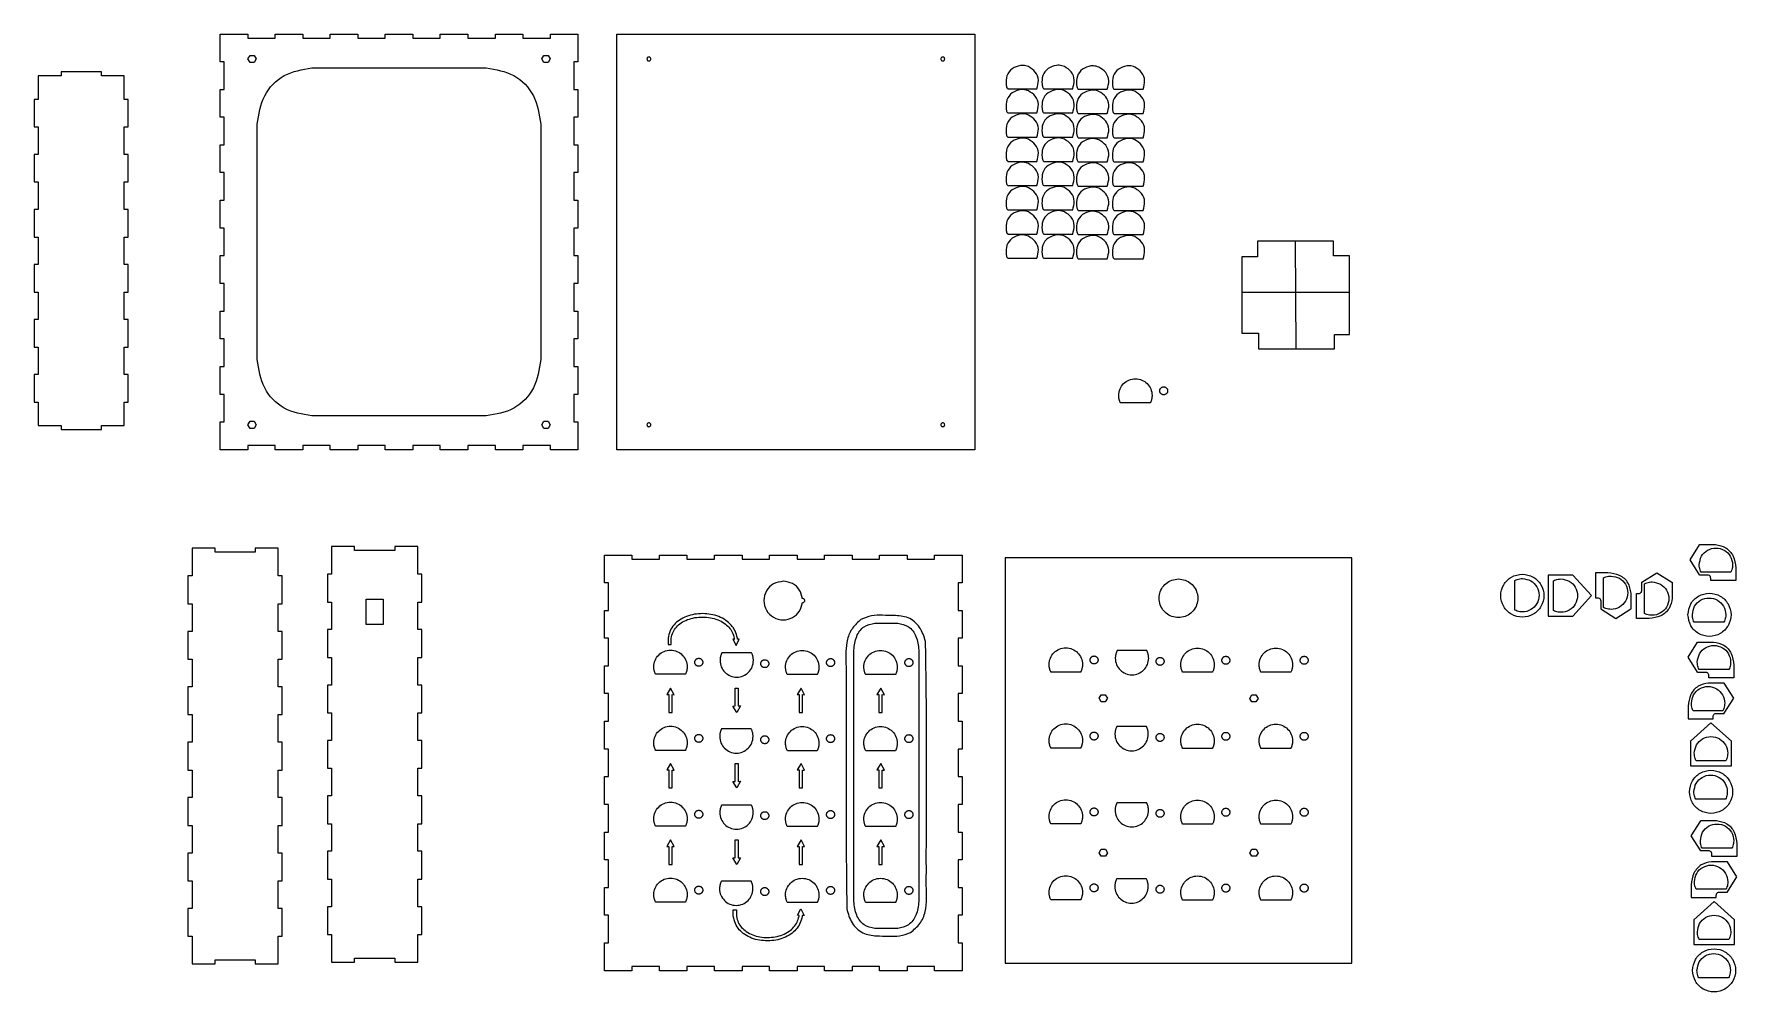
# Model space of a CAD drawing. Extents: x -980 to 281, y -16 to 694.
import ezdxf

# ---------------------------------------------------------------- set-up
doc = ezdxf.new("R2010")
doc.units = 0
doc.layers.get('0').update_dxf_attribs({"linetype": 'CONTINUOUS'})
doc.layers.add('newlayer', color=7, linetype='CONTINUOUS')

msp = doc.modelspace()

# ---------------------------------------------------------------- linework, layer by layer
at = {"color": 7}
for points in [[(259.770088, 293.189464), (253.6456, 293.189464), (253.6456, 293.308449), (246.58622, 304.422473), (253.6456, 315.536384), (253.6456, 315.698746), (265.322192, 315.698746)], [(122.359843, 293.874117), (122.359843, 293.874117)], [(141.565517, 293.006876), (141.565517, 262.818039), (159.832887, 262.818039), (173.487701, 277.907651), (159.832887, 293.006876), (141.565517, 293.006876), (141.565517, 293.006876)], [(176.462182, 294.850186), (176.462182, 276.314567), (177.966426, 276.314567)], [(185.758102, 294.850186), (176.462182, 294.850186), (176.462182, 294.850186)], [(210.859709, 281.666319), (210.859709, 287.790807), (210.978694, 287.790807), (222.092718, 294.850186), (233.206629, 287.790807), (233.368991, 287.790807), (233.368991, 276.114215)], [(280.461678, 289.228644), (261.926059, 289.228644), (261.926059, 290.732889)], [(280.461678, 298.524564), (280.461678, 289.228644), (280.461678, 289.228644)], [(180.423002, 274.158596), (180.423002, 268.034108), (180.541986, 268.034108), (191.65601, 260.974728), (202.769922, 268.034108), (202.932284, 268.034108), (202.932284, 279.7107)], [(206.898889, 260.974728), (206.898889, 279.510347), (208.403134, 279.510347)], [(216.194809, 260.974728), (206.898889, 260.974728), (206.898889, 260.974728)], [(244.978132, 263.712792), (244.978132, 263.712792)], [(258.326281, 221.028402), (252.201793, 221.028402), (252.201793, 221.147387), (245.142414, 232.261411), (252.201793, 243.375322), (252.201793, 243.537685), (263.878385, 243.537685)], [(279.017872, 217.067583), (260.482253, 217.067583), (260.482253, 218.571827)], [(279.017872, 226.363503), (279.017872, 217.067583), (279.017872, 217.067583)], [(265.834004, 190.591695), (271.958492, 190.591695), (271.958492, 190.71068), (279.017872, 201.824704), (271.958492, 212.938615), (271.958492, 213.100978), (260.2819, 213.100978)], [(245.142414, 195.926796), (245.142414, 186.630876), (245.142414, 186.630876)], [(245.142414, 186.630876), (263.678033, 186.630876), (263.678033, 188.13512)], [(246.985724, 151.734211), (277.174561, 151.734211), (277.174561, 170.00158), (262.084949, 183.656395), (246.985724, 170.00158), (246.985724, 151.734211), (246.985724, 151.734211)], [(246.118484, 132.528537), (246.118484, 132.528537)], [(260.606981, 88.703823), (254.482493, 88.703823), (254.482493, 88.822808), (247.423114, 99.936832), (254.482493, 111.050743), (254.482493, 111.213105), (266.159085, 111.213105)], [(281.298572, 94.038924), (281.298572, 84.743003), (281.298572, 84.743003)], [(268.114704, 58.267116), (274.239192, 58.267116), (274.239192, 58.386101), (281.298572, 69.500125), (274.239192, 80.614036), (274.239192, 80.776398), (262.5626, 80.776398)], [(281.298572, 84.743003), (262.762953, 84.743003), (262.762953, 86.247248)], [(247.423114, 63.602217), (247.423114, 54.306296), (247.423114, 54.306296)], [(247.423114, 54.306296), (265.958733, 54.306296), (265.958733, 55.810541)], [(249.266424, 19.409631), (279.455261, 19.409631), (279.455261, 37.677001), (264.365649, 51.331815), (249.266424, 37.677001), (249.266424, 19.409631), (249.266424, 19.409631)], [(248.399183, 0.203958), (248.399183, 0.203958)]]:
    msp.add_lwpolyline(points, dxfattribs=at)
at = {"color": 1}
for points in [[(122.421904, 290.555403), (122.421904, 290.555403)], [(150.921918, 290.265905), (150.921918, 290.265905)], [(182.49186, 269.063906), (182.49186, 291.129939)], [(188.04478, 292.455903), (188.04478, 292.455903)], [(253.360493, 300.811242), (253.360493, 300.811242)], [(276.752491, 295.258322), (254.686458, 295.258322)], [(116.868984, 267.163386), (116.868984, 289.229439)], [(145.368998, 266.873917), (145.368998, 288.939941)], [(212.928567, 264.683916), (212.928567, 286.749949)], [(218.481487, 288.075913), (218.481487, 288.075913)], [(248.296845, 263.774853), (248.296845, 263.774853)], [(271.688863, 258.221933), (249.62281, 258.221933)], [(251.916687, 228.65018), (251.916687, 228.65018)], [(275.308684, 223.097261), (253.242652, 223.097261)], [(247.536697, 198.213473), (247.536697, 198.213473)], [(270.928694, 192.660554), (248.862661, 192.660554)], [(249.726695, 161.090611), (249.726695, 161.090611)], [(273.118684, 155.537692), (251.052659, 155.537692)], [(249.437197, 132.590598), (249.437197, 132.590598)], [(272.829214, 127.037678), (250.763161, 127.037678)], [(254.197387, 96.325601), (254.197387, 96.325601)], [(277.589384, 90.772681), (255.523351, 90.772681)], [(249.817397, 65.888894), (249.817397, 65.888894)], [(273.209394, 60.335974), (251.143361, 60.335974)], [(252.007395, 28.766032), (252.007395, 28.766032)], [(275.399383, 23.213112), (253.333359, 23.213112)], [(251.717897, 0.266018), (251.717897, 0.266018)], [(275.109914, -5.286901), (253.043861, -5.286901)]]:
    msp.add_lwpolyline(points, dxfattribs=at)
at = {"color": 7}
for points, knots in [([(265.322192, 315.698746), (268.008064, 315.203228), (273.447355, 314.19973), (279.312746, 307.230907), (280.068123, 301.506832), (280.461678, 298.524564)], [0, 0, 0, 0, 8.002728, 16.206717, 25.130211, 25.130211, 25.130211, 25.130211]), ([(122.359843, 293.874117), (119.546193, 293.436076), (114.00332, 292.573139), (107.900364, 286.219686), (105.642364, 277.930712), (107.900926, 269.554456), (114.001935, 263.4523), (122.360716, 261.188607), (130.719898, 263.452849), (136.825058, 269.55309), (139.08763, 277.930716), (136.825606, 286.221029), (130.718569, 292.572723), (125.174137, 293.435951), (122.359843, 293.874117)], [0, 0, 0, 0, 8.34493, 16.439456, 24.784409, 33.131595, 41.22918, 49.574718, 57.922529, 66.023183, 74.370979, 82.716542, 90.814139, 99.161341, 99.161341, 99.161341, 99.161341]), ([(202.932284, 279.7107), (202.436766, 282.396572), (201.433268, 287.835863), (194.464445, 293.701254), (188.74037, 294.456632), (185.758102, 294.850186)], [0, 0, 0, 0, 8.002728, 16.206717, 25.130211, 25.130211, 25.130211, 25.130211]), ([(261.926059, 290.732889), (261.870313, 291.158989), (261.763377, 291.97637), (260.929755, 292.97468), (260.15338, 293.118474), (259.770088, 293.189464)], [0, 0, 0, 0, 1.275164, 2.446126, 3.587922, 3.587922, 3.587922, 3.587922]), ([(208.403134, 279.510347), (208.829234, 279.566093), (209.646615, 279.67303), (210.644925, 280.506651), (210.788718, 281.283027), (210.859709, 281.666319)], [0, 0, 0, 0, 1.275164, 2.446126, 3.587922, 3.587922, 3.587922, 3.587922]), ([(244.978132, 263.712792), (245.416173, 260.899141), (246.27911, 255.356269), (252.632563, 249.253313), (260.921537, 246.995313), (269.297793, 249.253874), (275.399949, 255.354883), (277.663642, 263.713665), (275.3994, 272.072847), (269.299159, 278.178007), (260.921533, 280.440579), (252.631219, 278.178554), (246.279526, 272.071517), (245.416298, 266.527086), (244.978132, 263.712792)], [0, 0, 0, 0, 8.34493, 16.439456, 24.784409, 33.131595, 41.22918, 49.574718, 57.922529, 66.023183, 74.370979, 82.716542, 90.814139, 99.161341, 99.161341, 99.161341, 99.161341]), ([(177.966426, 276.314567), (178.392527, 276.258821), (179.209908, 276.151885), (180.208217, 275.318263), (180.352011, 274.541888), (180.423002, 274.158596)], [0, 0, 0, 0, 1.275164, 2.446126, 3.587922, 3.587922, 3.587922, 3.587922]), ([(233.368991, 276.114215), (232.873473, 273.428343), (231.869975, 267.989051), (224.901152, 262.12366), (219.177077, 261.368283), (216.194809, 260.974728)], [0, 0, 0, 0, 8.002728, 16.206717, 25.130211, 25.130211, 25.130211, 25.130211]), ([(263.878385, 243.537685), (266.564257, 243.042167), (272.003549, 242.038668), (277.86894, 235.069845), (278.624317, 229.345771), (279.017872, 226.363503)], [0, 0, 0, 0, 8.002728, 16.206717, 25.130211, 25.130211, 25.130211, 25.130211]), ([(260.482253, 218.571827), (260.426507, 218.997928), (260.31957, 219.815309), (259.485949, 220.813618), (258.709573, 220.957412), (258.326281, 221.028402)], [0, 0, 0, 0, 1.275164, 2.446126, 3.587922, 3.587922, 3.587922, 3.587922]), ([(260.2819, 213.100978), (257.596028, 212.60546), (252.156737, 211.601961), (246.291346, 204.633138), (245.535969, 198.909064), (245.142414, 195.926796)], [0, 0, 0, 0, 8.002728, 16.206717, 25.130211, 25.130211, 25.130211, 25.130211]), ([(263.678033, 188.13512), (263.733779, 188.56122), (263.840715, 189.378602), (264.674337, 190.376911), (265.450712, 190.520705), (265.834004, 190.591695)], [0, 0, 0, 0, 1.275164, 2.446126, 3.587922, 3.587922, 3.587922, 3.587922]), ([(246.118484, 132.528537), (246.556524, 129.714887), (247.419461, 124.172014), (253.772914, 118.069058), (262.061888, 115.811058), (270.438144, 118.06962), (276.540301, 124.170629), (278.803993, 132.52941), (276.539751, 140.888592), (270.43951, 146.993752), (262.061884, 149.256324), (253.771571, 146.994299), (247.419878, 140.887262), (246.556649, 135.342831), (246.118484, 132.528537)], [0, 0, 0, 0, 8.34493, 16.439456, 24.784409, 33.131595, 41.22918, 49.574718, 57.922529, 66.023183, 74.370979, 82.716542, 90.814139, 99.161341, 99.161341, 99.161341, 99.161341]), ([(266.159085, 111.213105), (268.844957, 110.717587), (274.284249, 109.714089), (280.14964, 102.745266), (280.905017, 97.021192), (281.298572, 94.038924)], [0, 0, 0, 0, 8.002728, 16.206717, 25.130211, 25.130211, 25.130211, 25.130211]), ([(262.762953, 86.247248), (262.707207, 86.673348), (262.60027, 87.490729), (261.766648, 88.489039), (260.990273, 88.632833), (260.606981, 88.703823)], [0, 0, 0, 0, 1.275164, 2.446126, 3.587922, 3.587922, 3.587922, 3.587922]), ([(262.5626, 80.776398), (259.876728, 80.28088), (254.437437, 79.277382), (248.572046, 72.308559), (247.816668, 66.584485), (247.423114, 63.602217)], [0, 0, 0, 0, 8.002728, 16.206717, 25.130211, 25.130211, 25.130211, 25.130211]), ([(265.958733, 55.810541), (266.014479, 56.236641), (266.121415, 57.054022), (266.955037, 58.052332), (267.731412, 58.196126), (268.114704, 58.267116)], [0, 0, 0, 0, 1.275164, 2.446126, 3.587922, 3.587922, 3.587922, 3.587922]), ([(248.399183, 0.203958), (248.837224, -2.609693), (249.700161, -8.152566), (256.053614, -14.255522), (264.342588, -16.513522), (272.718844, -14.25496), (278.821, -8.153951), (281.084693, 0.204831), (278.820451, 8.564013), (272.72021, 14.669173), (264.342584, 16.931745), (256.052271, 14.66972), (249.700577, 8.562683), (248.837349, 3.018251), (248.399183, 0.203958)], [0, 0, 0, 0, 8.34493, 16.439456, 24.784409, 33.131595, 41.22918, 49.574718, 57.922529, 66.023183, 74.370979, 82.716542, 90.814139, 99.161341, 99.161341, 99.161341, 99.161341])]:
    msp.add_open_spline(points, degree=3, knots=knots, dxfattribs=at)
at = {"color": 1}
for points, knots in [([(253.360493, 300.811242), (253.699985, 302.991007), (254.368775, 307.2851), (259.285765, 312.01441), (265.702704, 313.768996), (272.186473, 312.01232), (276.9068, 307.293321), (278.243714, 302.306775), (277.962819, 298.865901), (277.528924, 296.985258), (277.009856, 295.830752), (276.752491, 295.258322)], [0, 0, 0, 0, 6.465299, 12.736503, 19.195778, 25.655051, 31.926242, 38.391552, 40.354297, 42.265268, 44.144568, 44.144568, 44.144568, 44.144568]), ([(122.421904, 290.555403), (124.60167, 290.215912), (128.895762, 289.547122), (133.625071, 284.630132), (135.379661, 278.213192), (133.622972, 271.729421), (128.903978, 267.009092), (123.917434, 265.672165), (120.476563, 265.953061), (118.59592, 266.386955), (117.441414, 266.906022), (116.868984, 267.163386)], [0, 0, 0, 0, 6.465299, 12.736503, 19.195778, 25.655053, 31.926256, 38.391556, 40.3543, 42.265271, 44.144571, 44.144571, 44.144571, 44.144571]), ([(116.868984, 289.229439), (117.441518, 289.486467), (118.59616, 290.004824), (120.475137, 290.462867), (121.767294, 290.524288), (122.421904, 290.555403)], [0, 0, 0, 0, 1.88052, 3.792491, 5.755635, 5.755635, 5.755635, 5.755635]), ([(150.921918, 290.265905), (153.101683, 289.926414), (157.395775, 289.257624), (162.125085, 284.340634), (163.879672, 277.923697), (162.122995, 271.439931), (157.403996, 266.719609), (152.41745, 265.382696), (148.976577, 265.663592), (147.095934, 266.097485), (145.941427, 266.616552), (145.368998, 266.873917)], [0, 0, 0, 0, 6.465299, 12.736503, 19.195778, 25.655044, 31.926234, 38.391543, 40.354287, 42.265259, 44.144558, 44.144558, 44.144558, 44.144558]), ([(145.368998, 288.939941), (145.941531, 289.19697), (147.096174, 289.715326), (148.97515, 290.173369), (150.267307, 290.23479), (150.921918, 290.265905)], [0, 0, 0, 0, 1.88052, 3.792491, 5.755635, 5.755635, 5.755635, 5.755635]), ([(188.04478, 292.455903), (190.224545, 292.116412), (194.518637, 291.447622), (199.247948, 286.530632), (201.002534, 280.113693), (199.245858, 273.629924), (194.526859, 268.909597), (189.540313, 267.572683), (186.099439, 267.853578), (184.218796, 268.287472), (183.064289, 268.806541), (182.49186, 269.063906)], [0, 0, 0, 0, 6.465299, 12.736503, 19.195778, 25.655051, 31.926242, 38.391552, 40.354297, 42.265268, 44.144568, 44.144568, 44.144568, 44.144568]), ([(182.49186, 291.129939), (183.064393, 291.386967), (184.219036, 291.905324), (186.098012, 292.363367), (187.390169, 292.424788), (188.04478, 292.455903)], [0, 0, 0, 0, 1.88052, 3.792491, 5.755635, 5.755635, 5.755635, 5.755635]), ([(254.686458, 295.258322), (254.429429, 295.830855), (253.911073, 296.985498), (253.453029, 298.864474), (253.391609, 300.156632), (253.360493, 300.811242)], [0, 0, 0, 0, 1.88052, 3.792491, 5.755635, 5.755635, 5.755635, 5.755635]), ([(218.481487, 288.075913), (220.661252, 287.736422), (224.955344, 287.067632), (229.684655, 282.150642), (231.439241, 275.733703), (229.682565, 269.249934), (224.963566, 264.529606), (219.97702, 263.192693), (216.536146, 263.473588), (214.655503, 263.907482), (213.500997, 264.42655), (212.928567, 264.683916)], [0, 0, 0, 0, 6.465299, 12.736503, 19.195778, 25.655051, 31.926242, 38.391552, 40.354297, 42.265268, 44.144568, 44.144568, 44.144568, 44.144568]), ([(212.928567, 286.749949), (213.5011, 287.006977), (214.655743, 287.525334), (216.534719, 287.983377), (217.826876, 288.044797), (218.481487, 288.075913)], [0, 0, 0, 0, 1.88052, 3.792491, 5.755635, 5.755635, 5.755635, 5.755635]), ([(248.296845, 263.774853), (248.636336, 265.954618), (249.305127, 270.248711), (254.222117, 274.97802), (260.639057, 276.73261), (267.122828, 274.975921), (271.843156, 270.256926), (273.180084, 265.270382), (272.899187, 261.829512), (272.465294, 259.948869), (271.946227, 258.794363), (271.688863, 258.221933)], [0, 0, 0, 0, 6.465299, 12.736503, 19.195778, 25.655053, 31.926256, 38.391556, 40.3543, 42.265271, 44.144571, 44.144571, 44.144571, 44.144571]), ([(249.62281, 258.221933), (249.365781, 258.794466), (248.847425, 259.949109), (248.389381, 261.828085), (248.327961, 263.120242), (248.296845, 263.774853)], [0, 0, 0, 0, 1.88052, 3.792491, 5.755635, 5.755635, 5.755635, 5.755635]), ([(251.916687, 228.65018), (252.256178, 230.829946), (252.924968, 235.124038), (257.841958, 239.853348), (264.258897, 241.607935), (270.742667, 239.851259), (275.462994, 235.13226), (276.799908, 230.145713), (276.519012, 226.70484), (276.085118, 224.824197), (275.56605, 223.66969), (275.308684, 223.097261)], [0, 0, 0, 0, 6.465299, 12.736503, 19.195778, 25.655051, 31.926242, 38.391552, 40.354297, 42.265268, 44.144568, 44.144568, 44.144568, 44.144568]), ([(253.242652, 223.097261), (252.985623, 223.669794), (252.467266, 224.824436), (252.009223, 226.703413), (251.947803, 227.99557), (251.916687, 228.65018)], [0, 0, 0, 0, 1.88052, 3.792491, 5.755635, 5.755635, 5.755635, 5.755635]), ([(247.536697, 198.213473), (247.876188, 200.393239), (248.544978, 204.687331), (253.461968, 209.416641), (259.878907, 211.171228), (266.362676, 209.414552), (271.083004, 204.695553), (272.419917, 199.709006), (272.139022, 196.268133), (271.705128, 194.387489), (271.18606, 193.232983), (270.928694, 192.660554)], [0, 0, 0, 0, 6.465299, 12.736503, 19.195778, 25.655051, 31.926242, 38.391552, 40.354297, 42.265268, 44.144568, 44.144568, 44.144568, 44.144568]), ([(248.862661, 192.660554), (248.605633, 193.233087), (248.087276, 194.387729), (247.629233, 196.266706), (247.567813, 197.558863), (247.536697, 198.213473)], [0, 0, 0, 0, 1.88052, 3.792491, 5.755635, 5.755635, 5.755635, 5.755635]), ([(249.726695, 161.090611), (250.066186, 163.270377), (250.734976, 167.564469), (255.651966, 172.293779), (262.068903, 174.048366), (268.552669, 172.291689), (273.272991, 167.57269), (274.609904, 162.586144), (274.329009, 159.145271), (273.895115, 157.264628), (273.376048, 156.110121), (273.118684, 155.537692)], [0, 0, 0, 0, 6.465299, 12.736503, 19.195778, 25.655044, 31.926234, 38.391543, 40.354287, 42.265259, 44.144558, 44.144558, 44.144558, 44.144558]), ([(251.052659, 155.537692), (250.795631, 156.110225), (250.277274, 157.264867), (249.819231, 159.143844), (249.75781, 160.436001), (249.726695, 161.090611)], [0, 0, 0, 0, 1.88052, 3.792491, 5.755635, 5.755635, 5.755635, 5.755635]), ([(249.437197, 132.590598), (249.776688, 134.770363), (250.445478, 139.064456), (255.362468, 143.793765), (261.779409, 145.548355), (268.26318, 143.791666), (272.983508, 139.072672), (274.320435, 134.086127), (274.039539, 130.645257), (273.605645, 128.764614), (273.086579, 127.610108), (272.829214, 127.037678)], [0, 0, 0, 0, 6.465299, 12.736503, 19.195778, 25.655053, 31.926256, 38.391556, 40.3543, 42.265271, 44.144571, 44.144571, 44.144571, 44.144571]), ([(250.763161, 127.037678), (250.506133, 127.610211), (249.987776, 128.764854), (249.529733, 130.64383), (249.468312, 131.935988), (249.437197, 132.590598)], [0, 0, 0, 0, 1.88052, 3.792491, 5.755635, 5.755635, 5.755635, 5.755635]), ([(254.197387, 96.325601), (254.536878, 98.505367), (255.205668, 102.799459), (260.122658, 107.528769), (266.539597, 109.283355), (273.023366, 107.526679), (277.743694, 102.807681), (279.080607, 97.821134), (278.799712, 94.38026), (278.365818, 92.499617), (277.84675, 91.345111), (277.589384, 90.772681)], [0, 0, 0, 0, 6.465299, 12.736503, 19.195778, 25.655051, 31.926242, 38.391552, 40.354297, 42.265268, 44.144568, 44.144568, 44.144568, 44.144568]), ([(255.523351, 90.772681), (255.266323, 91.345215), (254.747966, 92.499857), (254.289923, 94.378834), (254.228502, 95.670991), (254.197387, 96.325601)], [0, 0, 0, 0, 1.88052, 3.792491, 5.755635, 5.755635, 5.755635, 5.755635]), ([(249.817397, 65.888894), (250.156888, 68.06866), (250.825678, 72.362752), (255.742668, 77.092062), (262.159607, 78.846648), (268.643376, 77.089972), (273.363703, 72.370974), (274.700617, 67.384427), (274.419722, 63.943553), (273.985828, 62.06291), (273.466759, 60.908404), (273.209394, 60.335974)], [0, 0, 0, 0, 6.465299, 12.736503, 19.195778, 25.655051, 31.926242, 38.391552, 40.354297, 42.265268, 44.144568, 44.144568, 44.144568, 44.144568]), ([(251.143361, 60.335974), (250.886333, 60.908508), (250.367976, 62.06315), (249.909933, 63.942127), (249.848512, 65.234284), (249.817397, 65.888894)], [0, 0, 0, 0, 1.88052, 3.792491, 5.755635, 5.755635, 5.755635, 5.755635]), ([(252.007395, 28.766032), (252.346886, 30.945798), (253.015676, 35.23989), (257.932666, 39.9692), (264.349603, 41.723786), (270.833369, 39.967109), (275.553691, 35.24811), (276.890604, 30.261565), (276.609708, 26.820691), (276.175815, 24.940048), (275.656748, 23.785542), (275.399383, 23.213112)], [0, 0, 0, 0, 6.465299, 12.736503, 19.195778, 25.655044, 31.926234, 38.391543, 40.354287, 42.265259, 44.144558, 44.144558, 44.144558, 44.144558]), ([(253.333359, 23.213112), (253.07633, 23.785646), (252.557974, 24.940288), (252.099931, 26.819265), (252.03851, 28.111422), (252.007395, 28.766032)], [0, 0, 0, 0, 1.88052, 3.792491, 5.755635, 5.755635, 5.755635, 5.755635]), ([(251.717897, 0.266018), (252.057388, 2.445784), (252.726178, 6.739876), (257.643168, 11.469186), (264.060108, 13.223775), (270.543879, 11.467087), (275.264208, 6.748092), (276.601135, 1.761548), (276.320239, -1.679322), (275.886345, -3.559965), (275.367278, -4.714472), (275.109914, -5.286901)], [0, 0, 0, 0, 6.465299, 12.736503, 19.195778, 25.655053, 31.926256, 38.391556, 40.3543, 42.265271, 44.144571, 44.144571, 44.144571, 44.144571]), ([(253.043861, -5.286901), (252.786832, -4.714368), (252.268476, -3.559726), (251.810433, -1.680749), (251.749012, -0.388592), (251.717897, 0.266018)], [0, 0, 0, 0, 1.88052, 3.792491, 5.755635, 5.755635, 5.755635, 5.755635])]:
    msp.add_open_spline(points, degree=3, knots=knots, dxfattribs=at)
at = {"layer": 'newlayer', "color": 7}
for points in [[(-576.947586, 694.051045), (-576.947586, 673.472712), (-579.947586, 673.472712), (-579.947586, 653.029379), (-576.947586, 653.029379), (-576.947586, 632.406046), (-579.947586, 632.406046), (-579.947586, 611.962712), (-576.947586, 611.962712), (-576.947586, 591.33938), (-579.947586, 591.33938), (-579.947586, 570.896046), (-576.947586, 570.896046), (-576.947586, 550.272713), (-579.947586, 550.272713), (-579.947586, 529.829379), (-576.947586, 529.829379), (-576.947586, 509.206047), (-579.947586, 509.206047), (-579.947586, 488.762713), (-576.947586, 488.762713), (-576.947586, 468.139381), (-579.947586, 468.139381), (-579.947586, 447.696049), (-576.947586, 447.696049), (-576.947586, 427.072717), (-579.947586, 427.072717), (-579.947586, 406.629386), (-576.947586, 406.629386), (-576.947586, 386.05104), (-597.377201, 386.05104), (-597.377201, 389.051034), (-617.671815, 389.051034), (-617.671815, 386.05104), (-638.146431, 386.05104), (-638.146431, 389.051034), (-658.441048, 389.051034), (-658.441048, 386.05104), (-678.915663, 386.05104), (-678.915663, 389.051034), (-699.210277, 389.051034), (-699.210277, 386.05104), (-719.684893, 386.05104), (-719.684893, 389.051034), (-739.979507, 389.051034), (-739.979507, 386.05104), (-760.454122, 386.05104), (-760.454122, 389.051034), (-780.748739, 389.051034), (-780.748739, 386.05104), (-801.223355, 386.05104), (-801.223355, 389.051034), (-821.517969, 389.051034), (-821.517969, 386.05104), (-841.947584, 386.05104), (-841.947584, 406.629386), (-838.947584, 406.629386), (-838.947584, 427.072717), (-841.947584, 427.072717), (-841.947584, 447.696049), (-838.947584, 447.696049), (-838.947584, 468.139381), (-841.947584, 468.139381), (-841.947584, 488.762713), (-838.947584, 488.762713), (-838.947584, 509.206047), (-841.947584, 509.206047), (-841.947584, 529.829379), (-838.947584, 529.829379), (-838.947584, 550.272713), (-841.947584, 550.272713), (-841.947584, 570.896046), (-838.947584, 570.896046), (-838.947584, 591.33938), (-841.947584, 591.33938), (-841.947584, 611.962712), (-838.947584, 611.962712), (-838.947584, 632.406046), (-841.947584, 632.406046), (-841.947584, 653.029379), (-838.947584, 653.029379), (-838.947584, 673.472712), (-841.947584, 673.472712), (-841.947584, 694.051045), (-821.517969, 694.051045), (-821.517969, 691.051045), (-801.223355, 691.051045), (-801.223355, 694.051045), (-780.748739, 694.051045), (-780.748739, 691.051045), (-760.454122, 691.051045), (-760.454122, 694.051045), (-739.979507, 694.051045), (-739.979507, 691.051045), (-719.684893, 691.051045), (-719.684893, 694.051045), (-699.210277, 694.051045), (-699.210277, 691.051045), (-678.915663, 691.051045), (-678.915663, 694.051045), (-658.441048, 694.051045), (-658.441048, 691.051045), (-638.146431, 691.051045), (-638.146431, 694.051045), (-617.671815, 694.051045), (-617.671815, 691.051045), (-597.377201, 691.051045), (-597.377201, 694.051045), (-576.947583, 694.051045)], [(-548.125057, 694.051078), (-283.12504, 694.051078), (-283.12504, 386.051074), (-548.125057, 386.051074), (-548.125057, 694.051078)], [(-816.699018, 672.892094), (-819.794127, 672.892094), (-821.341681, 675.567094), (-819.794127, 678.242094), (-816.699018, 678.242093), (-815.151463, 675.567093), (-816.699018, 672.892094)], [(-774.058114, 668.901607), (-644.837025, 668.901607)], [(-774.058114, 668.901607), (-774.058114, 668.901607)], [(-599.101028, 672.892094), (-602.196137, 672.892094), (-603.743691, 675.567094), (-602.196137, 678.242094), (-599.101028, 678.242093), (-597.553473, 675.567093), (-599.101028, 672.892094)], [(-522.974058, 675.567123), (-522.974058, 675.567123)], [(-305.376068, 675.567123), (-305.376068, 675.567123)], [(-249.252763, 670.806071), (-249.252763, 670.806071)], [(-222.660526, 670.860991), (-222.660526, 670.860991)], [(-197.130907, 670.394309), (-197.130907, 670.394309)], [(-170.538671, 670.449229), (-170.538671, 670.449229)], [(-959.779386, 666.004314), (-959.779386, 663.005703), (-976.730358, 663.005703), (-976.730358, 645.666675), (-979.737803, 645.666675), (-979.737803, 625.187925), (-976.730358, 625.187925), (-976.730358, 604.894369), (-979.737803, 604.894369), (-979.737803, 584.415619), (-976.730358, 584.415619), (-976.730358, 564.122086), (-979.737803, 564.122086), (-979.737803, 543.652155), (-976.730358, 543.652155), (-976.730358, 523.358614), (-979.737803, 523.358614), (-979.737803, 502.879864), (-976.730358, 502.879864), (-976.730358, 482.586322), (-979.737803, 482.586322), (-979.737803, 462.116391), (-976.730358, 462.116391), (-976.730358, 441.81403), (-979.737803, 441.81403), (-979.737803, 421.344094), (-976.730358, 421.344094), (-976.730358, 404.005064), (-959.779386, 404.005064), (-959.779386, 401.006452), (-949.78697, 401.006452), (-939.882719, 401.006452), (-929.890303, 401.006452), (-929.890303, 404.005064), (-912.939302, 404.005064), (-912.939302, 421.344094), (-909.931886, 421.344094), (-909.931886, 441.81403), (-912.939302, 441.81403), (-912.939302, 462.116391), (-909.931886, 462.116391), (-909.931886, 482.586322), (-912.939302, 482.586322), (-912.939302, 502.879864), (-909.931886, 502.879864), (-909.931886, 523.358614), (-912.939302, 523.358614), (-912.939302, 543.652155), (-909.931886, 543.652155), (-909.931886, 564.122086), (-912.939302, 564.122086), (-912.939302, 584.415619), (-909.931886, 584.415619), (-909.931886, 604.894369), (-912.939302, 604.894369), (-912.939302, 625.187925), (-909.931886, 625.187925), (-909.931886, 645.666675), (-912.939302, 645.666675), (-912.939302, 663.005703), (-929.890303, 663.005703), (-929.890303, 666.004314), (-939.882719, 666.004314), (-949.78697, 666.004314), (-959.779386, 666.004314), (-959.779386, 666.004314)], [(-249.252763, 652.855609), (-249.252763, 652.855609)], [(-222.660526, 652.910529), (-222.660526, 652.910529)], [(-197.130907, 652.443846), (-197.130907, 652.443846)], [(-170.538671, 652.498767), (-170.538671, 652.498767)], [(-249.252763, 634.905203), (-249.252763, 634.905203)], [(-222.660526, 634.960123), (-222.660526, 634.960123)], [(-197.130907, 634.493441), (-197.130907, 634.493441)], [(-170.538671, 634.548361), (-170.538671, 634.548361)], [(-814.397547, 452.833919), (-814.397547, 627.268128)], [(-604.497563, 627.268128), (-604.497563, 452.833919)], [(-249.252763, 616.954797), (-249.252763, 616.954797)], [(-222.660526, 617.009746), (-222.660526, 617.009746)], [(-197.130907, 616.543035), (-197.130907, 616.543035)], [(-170.538671, 616.597984), (-170.538671, 616.597984)], [(-249.252763, 599.004335), (-249.252763, 599.004335)], [(-222.660526, 599.059284), (-222.660526, 599.059284)], [(-197.130907, 598.592573), (-197.130907, 598.592573)], [(-170.538671, 598.647521), (-170.538671, 598.647521)], [(-249.252763, 581.053929), (-249.252763, 581.053929)], [(-222.660526, 581.108878), (-222.660526, 581.108878)], [(-197.130907, 580.642167), (-197.130907, 580.642167)], [(-170.538671, 580.697116), (-170.538671, 580.697116)], [(-249.252763, 563.103487), (-249.252763, 563.103487)], [(-222.660526, 563.158424), (-222.660526, 563.158424)], [(-197.130907, 562.691724), (-197.130907, 562.691724)], [(-170.538671, 562.746662), (-170.538671, 562.746662)], [(-249.252763, 545.153053), (-249.252763, 545.153053)], [(-222.660526, 545.20799), (-222.660526, 545.20799)], [(-197.130907, 544.74129), (-197.130907, 544.74129)], [(-170.538671, 544.796228), (-170.538671, 544.796228)], [(-45.929987, 540.679187), (-45.467606, 460.841156)], [(-85.661881, 502.85487), (-5.449229, 502.85487)], [(-176.529997, 426.300444), (-176.466215, 427.564738), (-176.278989, 428.792543), (-175.974556, 429.977636), (-175.559096, 431.113803), (-175.038848, 432.194822), (-174.419991, 433.214471), (-173.708791, 434.166531), (-172.911429, 435.044784), (-172.034141, 435.843004), (-171.083108, 436.55498), (-170.064568, 437.174483), (-168.984701, 437.695299), (-167.849773, 438.111204), (-166.665964, 438.415982), (-165.439482, 438.603408), (-164.176538, 438.667267), (-162.913622, 438.603408), (-161.68714, 438.415982), (-160.503331, 438.111204), (-159.368403, 437.695299), (-158.288536, 437.174483), (-157.269996, 436.55498), (-156.318963, 435.843004), (-155.441647, 435.044784), (-154.644313, 434.166531), (-153.933085, 433.214471), (-153.314256, 432.194822), (-152.794008, 431.113803), (-152.378548, 429.977636), (-152.074115, 428.792543), (-151.886889, 427.564738), (-151.823079, 426.300444), (-151.828723, 425.927053), (-151.845092, 425.556509), (-151.872467, 425.188957), (-151.91037, 424.824538), (-151.958771, 424.463392), (-152.017473, 424.105664), (-152.086335, 423.751492), (-152.165217, 423.401023), (-152.253975, 423.054395), (-152.352415, 422.711754), (-152.460393, 422.37324), (-152.577797, 422.038993), (-152.704402, 421.709157), (-152.840095, 421.383876), (-152.984733, 421.063292), (-153.138121, 420.747541), (-154.517257, 420.747541), (-155.896364, 420.747541), (-157.275499, 420.747541), (-158.654634, 420.747541), (-160.03377, 420.747541), (-161.412877, 420.747541), (-162.792012, 420.747541), (-164.171147, 420.747541), (-165.550283, 420.747541), (-166.92939, 420.747541), (-168.308525, 420.747541), (-169.687661, 420.747541), (-171.066796, 420.747541), (-172.445903, 420.747541), (-173.825038, 420.747541), (-175.204174, 420.747541), (-175.357759, 421.063354), (-175.502793, 421.383972), (-175.639078, 421.709261), (-175.766445, 422.03908), (-175.884668, 422.373297), (-175.993577, 422.711771), (-176.093033, 423.054364), (-176.182779, 423.400941), (-176.262676, 423.751362), (-176.332526, 424.105492), (-176.392132, 424.463194), (-176.441323, 424.824326), (-176.479903, 425.188757), (-176.507561, 425.556343), (-176.524494, 425.926951), (-176.530138, 426.300444), (-176.529997, 426.300444)], [(-143.214849, 432.62363), (-142.91321, 432.608418), (-142.62032, 432.563714), (-142.33759, 432.491025), (-142.066572, 432.391824), (-141.808677, 432.267601), (-141.565458, 432.119835), (-141.338354, 431.950014), (-141.12886, 431.759613), (-140.938473, 431.550122), (-140.76866, 431.323023), (-140.620888, 431.079796), (-140.496682, 430.821924), (-140.397481, 430.550889), (-140.324781, 430.268178), (-140.280077, 429.975271), (-140.264837, 429.673649), (-140.280077, 429.372029), (-140.324781, 429.079122), (-140.397481, 428.796412), (-140.496682, 428.525377), (-140.620888, 428.267505), (-140.76866, 428.024277), (-140.938473, 427.797176), (-141.12886, 427.587685), (-141.338354, 427.397287), (-141.565458, 427.227462), (-141.808677, 427.079699), (-142.066572, 426.955476), (-142.33759, 426.856275), (-142.62032, 426.783583), (-142.91321, 426.738879), (-143.214849, 426.723667), (-143.51646, 426.738879), (-143.809379, 426.783583), (-144.092081, 426.856275), (-144.363127, 426.955476), (-144.620993, 427.079699), (-144.864212, 427.227462), (-145.091317, 427.397287), (-145.30081, 427.587685), (-145.491197, 427.797176), (-145.661039, 428.024277), (-145.808782, 428.267505), (-145.933016, 428.525377), (-146.032217, 428.796412), (-146.104918, 429.079122), (-146.149622, 429.372029), (-146.164862, 429.673649), (-146.149622, 429.975271), (-146.104918, 430.268178), (-146.032217, 430.550889), (-145.933016, 430.821924), (-145.808782, 431.079796), (-145.661039, 431.323023), (-145.491197, 431.550122), (-145.30081, 431.759613), (-145.091317, 431.950014), (-144.864212, 432.119835), (-144.620993, 432.267601), (-144.363127, 432.391824), (-144.092081, 432.491025), (-143.809379, 432.563714), (-143.51646, 432.608418), (-143.214849, 432.62363)], [(-816.699018, 401.859997), (-819.794127, 401.859997), (-821.341681, 404.534997), (-819.794127, 407.209997), (-816.699018, 407.209996), (-815.151463, 404.534996), (-816.699018, 401.859997)], [(-644.837025, 411.200455), (-774.058114, 411.200455)], [(-599.101028, 401.859997), (-602.196137, 401.859997), (-603.743691, 404.534997), (-602.196137, 407.209997), (-599.101028, 407.209996), (-597.553473, 404.534996), (-599.101028, 401.859997)], [(-522.974058, 404.535026), (-522.974058, 404.535026)], [(-305.376068, 404.535026), (-305.376068, 404.535026)], [(-862.740746, 313.017115), (-862.740746, 292.529559), (-865.748163, 292.529559), (-865.748163, 271.900865), (-862.740746, 271.900865), (-862.740746, 251.457405), (-865.748163, 251.457405), (-865.748163, 230.837544), (-862.740746, 230.837544), (-862.740746, 210.394072), (-865.748163, 210.394072), (-865.748163, 189.765391), (-862.740746, 189.765391), (-862.740746, 169.321919), (-865.748163, 169.321919), (-865.748163, 148.702058), (-862.740746, 148.702058), (-862.740746, 128.258585), (-865.748163, 128.258585), (-865.748163, 107.638724), (-862.740746, 107.638724), (-862.740746, 87.195252), (-865.748163, 87.195252), (-865.748163, 66.566572), (-862.740746, 66.566572), (-862.740746, 46.123099), (-865.748163, 46.123099), (-865.748163, 25.503238), (-862.740746, 25.503238), (-862.740746, 5.015655), (-845.70158, 5.015655), (-845.70158, 8.014266), (-836.793941, 8.014266), (-835.797329, 8.014266), (-824.896496, 8.014266), (-815.988885, 8.014266), (-815.988885, 5.015655), (-798.949719, 5.015655), (-798.949719, 25.503238), (-795.942274, 25.503238), (-795.942274, 46.123099), (-798.949719, 46.123099), (-798.949719, 66.566572), (-795.942274, 66.566572), (-795.942274, 87.195252), (-798.949719, 87.195252), (-798.949719, 107.638724), (-795.942274, 107.638724), (-795.942274, 128.258585), (-798.949719, 128.258585), (-798.949719, 148.702058), (-795.942274, 148.702058), (-795.942274, 169.321919), (-798.949719, 169.321919), (-798.949719, 189.765391), (-795.942274, 189.765391), (-795.942274, 210.394072), (-798.949719, 210.394072), (-798.949719, 230.837544), (-795.942274, 230.837544), (-795.942274, 251.457405), (-798.949719, 251.457405), (-798.949719, 271.900865), (-795.942274, 271.900865), (-795.942274, 292.529559), (-798.949719, 292.529559), (-798.949719, 313.017115), (-815.988885, 313.017115), (-815.988885, 310.018504), (-824.896496, 310.018504), (-835.797329, 310.018504), (-836.793941, 310.018504), (-845.70158, 310.018504), (-845.70158, 313.017115), (-862.740746, 313.017115), (-862.740746, 313.017115)], [(-759.377224, 314.293317), (-759.377224, 293.805761), (-762.384641, 293.805761), (-762.384641, 273.177067), (-759.377224, 273.177067), (-759.377224, 252.733605), (-762.384641, 252.733605), (-762.384641, 232.113744), (-759.377224, 232.113744), (-759.377224, 211.670272), (-762.384641, 211.670272), (-762.384641, 191.041591), (-759.377224, 191.041591), (-759.377224, 170.598119), (-762.384641, 170.598119), (-762.384641, 149.978258), (-759.377224, 149.978258), (-759.377224, 129.534786), (-762.384641, 129.534786), (-762.384641, 108.914925), (-759.377224, 108.914925), (-759.377224, 88.471453), (-762.384641, 88.471453), (-762.384641, 67.842772), (-759.377224, 67.842772), (-759.377224, 47.399311), (-762.384641, 47.399311), (-762.384641, 26.779422), (-759.377224, 26.779422), (-759.377224, 6.291835), (-742.338058, 6.291835), (-742.338058, 9.290446), (-733.430419, 9.290446), (-732.433807, 9.290446), (-721.532974, 9.290446), (-712.625363, 9.290446), (-712.625363, 6.291835), (-695.586197, 6.291835), (-695.586197, 26.779422), (-692.578752, 26.779422), (-692.578752, 47.399311), (-695.586197, 47.399311), (-695.586197, 67.842772), (-692.578752, 67.842772), (-692.578752, 88.471453), (-695.586197, 88.471453), (-695.586197, 108.914925), (-692.578752, 108.914925), (-692.578752, 129.534786), (-695.586197, 129.534786), (-695.586197, 149.978258), (-692.578752, 149.978258), (-692.578752, 170.598119), (-695.586197, 170.598119), (-695.586197, 191.041591), (-692.578752, 191.041591), (-692.578752, 211.670272), (-695.586197, 211.670272), (-695.586197, 232.113744), (-692.578752, 232.113744), (-692.578752, 252.733605), (-695.586197, 252.733605), (-695.586197, 273.177067), (-692.578752, 273.177067), (-692.578752, 293.805761), (-695.586197, 293.805761), (-695.586197, 314.293317), (-712.625363, 314.293317), (-712.625363, 311.294705), (-721.532974, 311.294705), (-732.433807, 311.294705), (-733.430419, 311.294705), (-742.338058, 311.294705), (-742.338058, 314.293317), (-759.377224, 314.293317), (-759.377224, 314.293317)], [(-292.418931, 308.025607), (-292.418931, 287.447274), (-295.418931, 287.447274), (-295.418931, 267.003941), (-292.418931, 267.003941), (-292.418931, 246.380608), (-295.418931, 246.380608), (-295.418931, 225.937274), (-292.418931, 225.937274), (-292.418931, 205.313942), (-295.418931, 205.313942), (-295.418931, 184.870608), (-292.418931, 184.870608), (-292.418931, 164.247275), (-295.418931, 164.247275), (-295.418931, 143.803941), (-292.418931, 143.803941), (-292.418931, 123.180609), (-295.418931, 123.180609), (-295.418931, 102.737275), (-292.418931, 102.737275), (-292.418931, 82.113943), (-295.418931, 82.113943), (-295.418931, 61.670611), (-292.418931, 61.670611), (-292.418931, 41.047279), (-295.418931, 41.047279), (-295.418931, 20.603948), (-292.418931, 20.603948), (-292.418931, 0.025602), (-312.848546, 0.025602), (-312.848546, 3.025596), (-333.14316, 3.025596), (-333.14316, 0.025602), (-353.617776, 0.025602), (-353.617776, 3.025596), (-373.912392, 3.025596), (-373.912392, 0.025602), (-394.387008, 0.025602), (-394.387008, 3.025596), (-414.681622, 3.025596), (-414.681622, 0.025602), (-435.156237, 0.025602), (-435.156237, 3.025596), (-455.450852, 3.025596), (-455.450852, 0.025602), (-475.925467, 0.025602), (-475.925467, 3.025596), (-496.220084, 3.025596), (-496.220084, 0.025602), (-516.694699, 0.025602), (-516.694699, 3.025596), (-536.989314, 3.025596), (-536.989314, 0.025602), (-557.418929, 0.025602), (-557.418929, 20.603948), (-554.418929, 20.603948), (-554.418929, 41.047279), (-557.418929, 41.047279), (-557.418929, 61.670611), (-554.418929, 61.670611), (-554.418929, 82.113943), (-557.418929, 82.113943), (-557.418929, 102.737275), (-554.418929, 102.737275), (-554.418929, 123.180609), (-557.418929, 123.180609), (-557.418929, 143.803941), (-554.418929, 143.803941), (-554.418929, 164.247275), (-557.418929, 164.247275), (-557.418929, 184.870608), (-554.418929, 184.870608), (-554.418929, 205.313942), (-557.418929, 205.313942), (-557.418929, 225.937274), (-554.418929, 225.937274), (-554.418929, 246.380608), (-557.418929, 246.380608), (-557.418929, 267.003941), (-554.418929, 267.003941), (-554.418929, 287.447274), (-557.418929, 287.447274), (-557.418929, 308.025607), (-536.989314, 308.025607), (-536.989314, 305.025607), (-516.694699, 305.025607), (-516.694699, 308.025607), (-496.220084, 308.025607), (-496.220084, 305.025607), (-475.925467, 305.025607), (-475.925467, 308.025607), (-455.450852, 308.025607), (-455.450852, 305.025607), (-435.156237, 305.025607), (-435.156237, 308.025607), (-414.681622, 308.025607), (-414.681622, 305.025607), (-394.387008, 305.025607), (-394.387008, 308.025607), (-373.912392, 308.025607), (-373.912392, 305.025607), (-353.617776, 305.025607), (-353.617776, 308.025607), (-333.14316, 308.025607), (-333.14316, 305.025607), (-312.848546, 305.025607), (-312.848546, 308.025607), (-292.418928, 308.025607)], [(-132.25927, 290.257469), (-132.25927, 290.257469)], [(-424.920833, 288.550972), (-424.920833, 288.550972)], [(-733.781701, 275.368131), (-721.181701, 275.368131), (-721.181701, 256.468131), (-733.781701, 256.468131), (-733.781701, 275.368131)], [(-357.114198, 257.59835), (-340.140282, 257.59835)], [(-520.792117, 225.163689), (-520.728335, 226.427982), (-520.541109, 227.655787), (-520.236676, 228.840881), (-519.821216, 229.977048), (-519.300968, 231.058067), (-518.682111, 232.077716), (-517.970911, 233.029775), (-517.173549, 233.908028), (-516.296261, 234.706249), (-515.345228, 235.418225), (-514.326688, 236.037728), (-513.246822, 236.558544), (-512.111893, 236.974449), (-510.928084, 237.279226), (-509.701602, 237.466653), (-508.438658, 237.530512), (-507.175742, 237.466653), (-505.94926, 237.279226), (-504.765451, 236.974449), (-503.630523, 236.558544), (-502.550656, 236.037728), (-501.532116, 235.418225), (-500.581083, 234.706249), (-499.703767, 233.908028), (-498.906433, 233.029775), (-498.195205, 232.077716), (-497.576376, 231.058067), (-497.056128, 229.977048), (-496.640668, 228.840881), (-496.336235, 227.655787), (-496.149009, 226.427982), (-496.085199, 225.163689), (-496.090843, 224.790298), (-496.107212, 224.419754), (-496.134588, 224.052202), (-496.17249, 223.687782), (-496.220891, 223.326637), (-496.279593, 222.968909), (-496.348456, 222.614737), (-496.427337, 222.264268), (-496.516096, 221.91764), (-496.614535, 221.574999), (-496.722513, 221.236485), (-496.839917, 220.902238), (-496.966522, 220.572402), (-497.102215, 220.247121), (-497.246854, 219.926536), (-497.400241, 219.610786), (-498.779377, 219.610786), (-500.158484, 219.610786), (-501.537619, 219.610786), (-502.916754, 219.610786), (-504.29589, 219.610786), (-505.674997, 219.610786), (-507.054132, 219.610786), (-508.433268, 219.610786), (-509.812403, 219.610786), (-511.19151, 219.610786), (-512.570645, 219.610786), (-513.949781, 219.610786), (-515.328916, 219.610786), (-516.708023, 219.610786), (-518.087158, 219.610786), (-519.466294, 219.610786), (-519.619879, 219.926598), (-519.764913, 220.247217), (-519.901198, 220.572506), (-520.028565, 220.902325), (-520.146788, 221.236541), (-520.255698, 221.575016), (-520.355153, 221.917608), (-520.444899, 222.264186), (-520.524796, 222.614607), (-520.594646, 222.968737), (-520.654252, 223.326439), (-520.703443, 223.687571), (-520.742023, 224.052002), (-520.769681, 224.419587), (-520.786614, 224.790196), (-520.792258, 225.163689), (-520.792117, 225.163689)], [(-487.476969, 231.486875), (-487.17533, 231.471663), (-486.88244, 231.426959), (-486.59971, 231.35427), (-486.328692, 231.255069), (-486.070797, 231.130846), (-485.827578, 230.98308), (-485.600474, 230.813259), (-485.39098, 230.622857), (-485.200593, 230.413367), (-485.03078, 230.186268), (-484.883008, 229.94304), (-484.758802, 229.685168), (-484.659601, 229.414133), (-484.586901, 229.131423), (-484.542197, 228.838516), (-484.526957, 228.536894), (-484.542197, 228.235274), (-484.586901, 227.942367), (-484.659601, 227.659657), (-484.758802, 227.388622), (-484.883008, 227.13075), (-485.03078, 226.887522), (-485.200593, 226.660421), (-485.39098, 226.45093), (-485.600474, 226.260532), (-485.827578, 226.090707), (-486.070797, 225.942944), (-486.328692, 225.818721), (-486.59971, 225.71952), (-486.88244, 225.646828), (-487.17533, 225.602124), (-487.476969, 225.586912), (-487.77858, 225.602124), (-488.071499, 225.646828), (-488.354201, 225.71952), (-488.625247, 225.818721), (-488.883113, 225.942944), (-489.126332, 226.090707), (-489.353437, 226.260532), (-489.56293, 226.45093), (-489.753317, 226.660421), (-489.923159, 226.887522), (-490.070902, 227.13075), (-490.195136, 227.388622), (-490.294337, 227.659657), (-490.367038, 227.942367), (-490.411742, 228.235274), (-490.426982, 228.536894), (-490.411742, 228.838516), (-490.367038, 229.131423), (-490.294337, 229.414133), (-490.195136, 229.685168), (-490.070902, 229.94304), (-489.923159, 230.186268), (-489.753317, 230.413367), (-489.56293, 230.622857), (-489.353437, 230.813259), (-489.126332, 230.98308), (-488.883113, 231.130846), (-488.625247, 231.255069), (-488.354201, 231.35427), (-488.071499, 231.426959), (-487.77858, 231.471663), (-487.476969, 231.486875)], [(-471.76134, 229.887146), (-471.697558, 228.622853), (-471.510332, 227.395051), (-471.20587, 226.209954), (-470.790411, 225.073787), (-470.270163, 223.992769), (-469.651334, 222.97312), (-468.940134, 222.02106), (-468.142772, 221.142807), (-467.265456, 220.344586), (-466.314423, 219.63261), (-465.295883, 219.013107), (-464.216044, 218.492291), (-463.081088, 218.076386), (-461.897278, 217.771609), (-460.670797, 217.584182), (-459.407881, 217.520324), (-458.144965, 217.584182), (-456.918483, 217.771609), (-455.734646, 218.076386), (-454.599717, 218.492291), (-453.519879, 219.013107), (-452.50131, 219.63261), (-451.550278, 220.344586), (-450.67299, 221.142807), (-449.875628, 222.02106), (-449.164428, 222.97312), (-448.545599, 223.992769), (-448.025351, 225.073787), (-447.609891, 226.209954), (-447.30543, 227.395048), (-447.118204, 228.622853), (-447.054422, 229.887146), (-447.060066, 230.260538), (-447.076435, 230.631081), (-447.10381, 230.998633), (-447.141713, 231.363053), (-447.190086, 231.724199), (-447.248788, 232.081926), (-447.317678, 232.436098), (-447.39656, 232.786568), (-447.48529, 233.133196), (-447.583729, 233.475836), (-447.691736, 233.81435), (-447.809112, 234.148597), (-447.935745, 234.478433), (-448.071438, 234.803714), (-448.216048, 235.124299), (-448.369436, 235.440049), (-449.748571, 235.440049), (-451.127707, 235.440049), (-452.506842, 235.440049), (-453.885949, 235.440049), (-455.265084, 235.440049), (-456.64422, 235.440049), (-458.023355, 235.440049), (-459.402462, 235.440049), (-460.781598, 235.440049), (-462.160733, 235.440049), (-463.539868, 235.440049), (-464.918975, 235.440049), (-466.298111, 235.440049), (-467.677246, 235.440049), (-469.056381, 235.440049), (-470.435488, 235.440049), (-470.589102, 235.124237), (-470.734136, 234.803618), (-470.870421, 234.478329), (-470.99776, 234.14851), (-471.115983, 233.814294), (-471.22492, 233.475819), (-471.324347, 233.133227), (-471.414122, 232.786649), (-471.493991, 232.436228), (-471.563841, 232.082099), (-471.623446, 231.724396), (-471.672638, 231.363265), (-471.711218, 230.998834), (-471.738875, 230.631248), (-471.755809, 230.260639), (-471.761453, 229.887146), (-471.76134, 229.887146)], [(-438.603446, 230.454252), (-438.301836, 230.43904), (-438.008917, 230.394336), (-437.726215, 230.321647), (-437.455169, 230.222446), (-437.197302, 230.098223), (-436.954083, 229.950457), (-436.726979, 229.780636), (-436.517486, 229.590237), (-436.327098, 229.380744), (-436.157257, 229.153645), (-436.009514, 228.910418), (-435.88528, 228.652545), (-435.786078, 228.381511), (-435.713378, 228.0988), (-435.668674, 227.805893), (-435.653434, 227.504271), (-435.668674, 227.202651), (-435.713378, 226.909744), (-435.786078, 226.627034), (-435.88528, 226.355999), (-436.009514, 226.098127), (-436.157257, 225.854899), (-436.327098, 225.627798), (-436.517486, 225.418307), (-436.726979, 225.227909), (-436.954083, 225.058084), (-437.197302, 224.910321), (-437.455169, 224.786098), (-437.726215, 224.686897), (-438.008917, 224.614205), (-438.301836, 224.569501), (-438.603446, 224.554261), (-438.905086, 224.569501), (-439.197976, 224.614205), (-439.480678, 224.686897), (-439.751724, 224.786098), (-440.009619, 224.910321), (-440.252838, 225.058084), (-440.479942, 225.227909), (-440.689407, 225.418307), (-440.879823, 225.627798), (-441.049636, 225.854899), (-441.197407, 226.098127), (-441.321613, 226.355999), (-441.420814, 226.627034), (-441.493515, 226.909744), (-441.538219, 227.202651), (-441.553459, 227.504271), (-441.538219, 227.805893), (-441.493515, 228.0988), (-441.420814, 228.381511), (-441.321613, 228.652545), (-441.197407, 228.910418), (-441.049636, 229.153645), (-440.879823, 229.380744), (-440.689407, 229.590237), (-440.479942, 229.780636), (-440.252838, 229.950457), (-440.009619, 230.098223), (-439.751724, 230.222446), (-439.480678, 230.321647), (-439.197976, 230.394336), (-438.905086, 230.43904), (-438.603446, 230.454252)], [(-423.224085, 224.957057), (-423.160303, 226.221351), (-422.973077, 227.449153), (-422.668644, 228.634249), (-422.253184, 229.770416), (-421.732936, 230.851435), (-421.114107, 231.871084), (-420.402879, 232.823144), (-419.605516, 233.701397), (-418.728229, 234.499617), (-417.777196, 235.211593), (-416.758656, 235.831096), (-415.678789, 236.351912), (-414.543861, 236.767817), (-413.360052, 237.072595), (-412.13357, 237.260021), (-410.870626, 237.32388), (-409.60771, 237.260021), (-408.381228, 237.072595), (-407.197419, 236.767817), (-406.06249, 236.351912), (-404.982624, 235.831096), (-403.964084, 235.211593), (-403.013051, 234.499617), (-402.135735, 233.701397), (-401.338401, 232.823144), (-400.627173, 231.871084), (-400.008344, 230.851435), (-399.488096, 229.770416), (-399.072636, 228.634249), (-398.768203, 227.449153), (-398.580977, 226.221351), (-398.517166, 224.957057), (-398.522811, 224.583666), (-398.53918, 224.213122), (-398.566555, 223.84557), (-398.604458, 223.481151), (-398.652859, 223.120005), (-398.711561, 222.762277), (-398.780423, 222.408105), (-398.859304, 222.057636), (-398.948063, 221.711008), (-399.046502, 221.368367), (-399.154481, 221.029853), (-399.271885, 220.695606), (-399.39849, 220.36577), (-399.534182, 220.040489), (-399.678821, 219.719905), (-399.832209, 219.404154), (-401.211344, 219.404154), (-402.590452, 219.404154), (-403.969587, 219.404154), (-405.348722, 219.404154), (-406.727858, 219.404154), (-408.106965, 219.404154), (-409.4861, 219.404154), (-410.865235, 219.404154), (-412.244371, 219.404154), (-413.623478, 219.404154), (-415.002613, 219.404154), (-416.381748, 219.404154), (-417.760884, 219.404154), (-419.139991, 219.404154), (-420.519126, 219.404154), (-421.898262, 219.404154), (-422.051847, 219.719967), (-422.196881, 220.040585), (-422.333166, 220.365874), (-422.460533, 220.695693), (-422.578756, 221.02991), (-422.687665, 221.368384), (-422.78712, 221.710977), (-422.876867, 222.057554), (-422.956764, 222.407975), (-423.026614, 222.762105), (-423.08622, 223.119807), (-423.135411, 223.480939), (-423.173991, 223.84537), (-423.201931, 224.212956), (-423.218864, 224.583564), (-423.224508, 224.957057), (-423.224085, 224.957057)], [(-389.908965, 231.280232), (-389.607326, 231.264992), (-389.314436, 231.220288), (-389.031734, 231.147599), (-388.760688, 231.048398), (-388.502793, 230.924175), (-388.259574, 230.776409), (-388.03247, 230.606587), (-387.822976, 230.416186), (-387.632589, 230.206695), (-387.462776, 229.979597), (-387.315004, 229.736369), (-387.19077, 229.478497), (-387.091597, 229.207462), (-387.018897, 228.924752), (-386.974193, 228.631844), (-386.958953, 228.330222), (-386.974193, 228.028603), (-387.018897, 227.735696), (-387.091597, 227.452985), (-387.19077, 227.18195), (-387.315004, 226.924078), (-387.462776, 226.680851), (-387.632589, 226.453749), (-387.822976, 226.244259), (-388.03247, 226.05386), (-388.259574, 225.884036), (-388.502793, 225.736273), (-388.760688, 225.61205), (-389.031734, 225.512849), (-389.314436, 225.440157), (-389.607326, 225.395453), (-389.908965, 225.380213), (-390.210576, 225.395453), (-390.503495, 225.440157), (-390.786197, 225.512849), (-391.057243, 225.61205), (-391.315109, 225.736273), (-391.558328, 225.884036), (-391.785433, 226.05386), (-391.994926, 226.244259), (-392.185313, 226.453749), (-392.355155, 226.680851), (-392.502898, 226.924078), (-392.627132, 227.18195), (-392.726333, 227.452985), (-392.799034, 227.735696), (-392.843738, 228.028603), (-392.858978, 228.330222), (-392.843738, 228.631844), (-392.799034, 228.924752), (-392.726333, 229.207462), (-392.627132, 229.478497), (-392.502898, 229.736369), (-392.355155, 229.979597), (-392.185313, 230.206695), (-391.994926, 230.416186), (-391.785433, 230.606587), (-391.558328, 230.776409), (-391.315109, 230.924175), (-391.057243, 231.048398), (-390.786197, 231.147599), (-390.503495, 231.220288), (-390.210576, 231.264992), (-389.908965, 231.280232)], [(-378.513467, 236.424016), (-378.513467, 236.424016)], [(-372.675283, 51.29574), (-372.675283, 237.598362)], [(-365.219657, 224.957057), (-365.155875, 226.221351), (-364.968649, 227.449153), (-364.664216, 228.634249), (-364.248756, 229.770416), (-363.728508, 230.851435), (-363.109679, 231.871084), (-362.398451, 232.823144), (-361.601089, 233.701397), (-360.723801, 234.499617), (-359.772768, 235.211593), (-358.754228, 235.831096), (-357.674362, 236.351912), (-356.539433, 236.767817), (-355.355624, 237.072595), (-354.129142, 237.260021), (-352.866198, 237.32388), (-351.603282, 237.260021), (-350.3768, 237.072595), (-349.192991, 236.767817), (-348.058063, 236.351912), (-346.978196, 235.831096), (-345.959656, 235.211593), (-345.008623, 234.499617), (-344.131307, 233.701397), (-343.333973, 232.823144), (-342.622745, 231.871084), (-342.003916, 230.851435), (-341.483668, 229.770416), (-341.068208, 228.634249), (-340.763775, 227.449156), (-340.576549, 226.221351), (-340.512739, 224.957057), (-340.518383, 224.583666), (-340.534752, 224.213122), (-340.562128, 223.84557), (-340.60003, 223.481151), (-340.648431, 223.120005), (-340.707133, 222.762277), (-340.775996, 222.408105), (-340.854877, 222.057636), (-340.943636, 221.711008), (-341.042075, 221.368367), (-341.150053, 221.029853), (-341.267457, 220.695606), (-341.394062, 220.36577), (-341.529755, 220.040489), (-341.674394, 219.719905), (-341.827781, 219.404154), (-343.206917, 219.404154), (-344.586024, 219.404154), (-345.965159, 219.404154), (-347.344294, 219.404154), (-348.72343, 219.404154), (-350.102537, 219.404154), (-351.481672, 219.404154), (-352.860808, 219.404154), (-354.239943, 219.404154), (-355.61905, 219.404154), (-356.998185, 219.404154), (-358.377321, 219.404154), (-359.756456, 219.404154), (-361.135563, 219.404154), (-362.514698, 219.404154), (-363.893834, 219.404154), (-364.047419, 219.719967), (-364.192453, 220.040585), (-364.328738, 220.365874), (-364.456105, 220.695693), (-364.574328, 221.02991), (-364.683238, 221.368384), (-364.782693, 221.710977), (-364.872439, 222.057554), (-364.952336, 222.407975), (-365.022186, 222.762105), (-365.081792, 223.119807), (-365.130983, 223.480939), (-365.169563, 223.84537), (-365.197503, 224.212956), (-365.214436, 224.583564), (-365.220081, 224.957057), (-365.219657, 224.957057)], [(-331.904509, 231.280288), (-331.60287, 231.265048), (-331.30998, 231.220344), (-331.02725, 231.147655), (-330.756232, 231.048454), (-330.498337, 230.924231), (-330.255118, 230.776465), (-330.028014, 230.606644), (-329.81852, 230.416242), (-329.628133, 230.206752), (-329.45832, 229.979653), (-329.310548, 229.736426), (-329.186314, 229.478553), (-329.087141, 229.207519), (-329.014441, 228.924808), (-328.969737, 228.631901), (-328.954497, 228.330279), (-328.969737, 228.028659), (-329.014441, 227.735752), (-329.087141, 227.453042), (-329.186314, 227.182007), (-329.310548, 226.924135), (-329.45832, 226.680907), (-329.628133, 226.453806), (-329.81852, 226.244315), (-330.028014, 226.053917), (-330.255118, 225.884092), (-330.498337, 225.736329), (-330.756232, 225.612106), (-331.02725, 225.512905), (-331.30998, 225.440213), (-331.60287, 225.395509), (-331.904509, 225.380269), (-332.20612, 225.395509), (-332.499039, 225.440213), (-332.781741, 225.512905), (-333.052787, 225.612106), (-333.310653, 225.736329), (-333.553872, 225.884092), (-333.780977, 226.053917), (-333.99047, 226.244315), (-334.180857, 226.453806), (-334.350699, 226.680907), (-334.498442, 226.924135), (-334.622676, 227.182007), (-334.721877, 227.453042), (-334.794578, 227.735752), (-334.839282, 228.028659), (-334.854522, 228.330279), (-334.839282, 228.631901), (-334.794578, 228.924808), (-334.721877, 229.207519), (-334.622676, 229.478553), (-334.498442, 229.736426), (-334.350699, 229.979653), (-334.180857, 230.206752), (-333.99047, 230.416242), (-333.780977, 230.606644), (-333.553872, 230.776465), (-333.310653, 230.924231), (-333.052787, 231.048454), (-332.781741, 231.147655), (-332.499039, 231.220344), (-332.20612, 231.265048), (-331.904509, 231.280288)], [(-324.579169, 237.598362), (-324.579169, 51.29574)], [(-228.071451, 226.874376), (-228.007669, 228.13867), (-227.820443, 229.366475), (-227.51601, 230.551568), (-227.100551, 231.687735), (-226.580302, 232.768754), (-225.961445, 233.788403), (-225.250245, 234.740463), (-224.452883, 235.618716), (-223.575595, 236.416936), (-222.624563, 237.128912), (-221.606023, 237.748415), (-220.526156, 238.269231), (-219.391227, 238.685136), (-218.207418, 238.989914), (-216.980937, 239.17734), (-215.717992, 239.241199), (-214.455076, 239.17734), (-213.228595, 238.989914), (-212.044785, 238.685136), (-210.909857, 238.269231), (-209.82999, 237.748415), (-208.81145, 237.128912), (-207.860417, 236.416936), (-206.983101, 235.618716), (-206.185767, 234.740463), (-205.474539, 233.788403), (-204.85571, 232.768754), (-204.335462, 231.687735), (-203.920003, 230.551568), (-203.615569, 229.366475), (-203.428343, 228.13867), (-203.364533, 226.874376), (-203.370177, 226.500985), (-203.386546, 226.130441), (-203.413922, 225.762889), (-203.451824, 225.39847), (-203.500225, 225.037324), (-203.558927, 224.679596), (-203.62779, 224.325424), (-203.706671, 223.974955), (-203.79543, 223.628327), (-203.893869, 223.285686), (-204.001847, 222.947172), (-204.119251, 222.612925), (-204.245856, 222.283089), (-204.381549, 221.957808), (-204.526188, 221.637224), (-204.679575, 221.321473), (-206.058711, 221.321473), (-207.437818, 221.321473), (-208.816953, 221.321473), (-210.196089, 221.321473), (-211.575224, 221.321473), (-212.954331, 221.321473), (-214.333466, 221.321473), (-215.712602, 221.321473), (-217.091737, 221.321473), (-218.470844, 221.321473), (-219.849979, 221.321473), (-221.229115, 221.321473), (-222.60825, 221.321473), (-223.987357, 221.321473), (-225.366493, 221.321473), (-226.745628, 221.321473), (-226.899213, 221.637286), (-227.044247, 221.957904), (-227.180532, 222.283193), (-227.307899, 222.613012), (-227.426122, 222.947229), (-227.535032, 223.285703), (-227.634487, 223.628296), (-227.724233, 223.974873), (-227.804131, 224.325294), (-227.873981, 224.679424), (-227.933586, 225.037126), (-227.982777, 225.398258), (-228.021357, 225.762689), (-228.049015, 226.130275), (-228.065948, 226.500883), (-228.071593, 226.874376), (-228.071451, 226.874376)], [(-194.756303, 233.197562), (-194.454664, 233.18235), (-194.161774, 233.137646), (-193.879044, 233.064957), (-193.608026, 232.965756), (-193.350131, 232.841533), (-193.106912, 232.693767), (-192.879808, 232.523946), (-192.670314, 232.333545), (-192.479927, 232.124054), (-192.310114, 231.896955), (-192.162343, 231.653728), (-192.038137, 231.395856), (-191.938935, 231.124821), (-191.866235, 230.84211), (-191.821531, 230.549203), (-191.806291, 230.247581), (-191.821531, 229.945961), (-191.866235, 229.653054), (-191.938935, 229.370344), (-192.038137, 229.099309), (-192.162343, 228.841437), (-192.310114, 228.598209), (-192.479927, 228.371108), (-192.670314, 228.161617), (-192.879808, 227.971219), (-193.106912, 227.801394), (-193.350131, 227.653631), (-193.608026, 227.529408), (-193.879044, 227.430207), (-194.161774, 227.357515), (-194.454664, 227.312811), (-194.756303, 227.297599), (-195.057914, 227.312811), (-195.350833, 227.357515), (-195.633535, 227.430207), (-195.904581, 227.529408), (-196.162447, 227.653631), (-196.405667, 227.801394), (-196.632771, 227.971219), (-196.842264, 228.161617), (-197.032651, 228.371108), (-197.202493, 228.598209), (-197.350236, 228.841437), (-197.47447, 229.099309), (-197.573671, 229.370344), (-197.646372, 229.653054), (-197.691076, 229.945961), (-197.706316, 230.247581), (-197.691076, 230.549203), (-197.646372, 230.84211), (-197.573671, 231.124821), (-197.47447, 231.395856), (-197.350236, 231.653728), (-197.202493, 231.896955), (-197.032651, 232.124054), (-196.842264, 232.333545), (-196.632771, 232.523946), (-196.405667, 232.693767), (-196.162447, 232.841533), (-195.904581, 232.965756), (-195.633535, 233.064957), (-195.350833, 233.137646), (-195.057914, 233.18235), (-194.756303, 233.197562)], [(-179.040674, 231.597834), (-178.976892, 230.33354), (-178.789666, 229.105738), (-178.485205, 227.920642), (-178.069745, 226.784474), (-177.549497, 225.703456), (-176.930668, 224.683807), (-176.219468, 223.731747), (-175.422106, 222.853494), (-174.54479, 222.055274), (-173.593757, 221.343298), (-172.575217, 220.723794), (-171.495379, 220.202979), (-170.360422, 219.787073), (-169.176613, 219.482296), (-167.950131, 219.294869), (-166.687215, 219.231011), (-165.424299, 219.294869), (-164.197817, 219.482296), (-163.01398, 219.787073), (-161.879051, 220.202979), (-160.799213, 220.723794), (-159.780645, 221.343298), (-158.829612, 222.055274), (-157.952324, 222.853494), (-157.154962, 223.731747), (-156.443762, 224.683807), (-155.824933, 225.703456), (-155.304685, 226.784474), (-154.889225, 227.920642), (-154.584764, 229.105735), (-154.397538, 230.33354), (-154.333756, 231.597834), (-154.3394, 231.971225), (-154.355769, 232.341768), (-154.383145, 232.709321), (-154.421047, 233.07374), (-154.46942, 233.434886), (-154.528122, 233.792614), (-154.597013, 234.146786), (-154.675894, 234.497255), (-154.764624, 234.843883), (-154.863063, 235.186523), (-154.97107, 235.525038), (-155.088446, 235.859285), (-155.215079, 236.189121), (-155.350772, 236.514401), (-155.495382, 236.834986), (-155.64877, 237.150736), (-157.027905, 237.150736), (-158.407041, 237.150736), (-159.786176, 237.150736), (-161.165283, 237.150736), (-162.544419, 237.150736), (-163.923554, 237.150736), (-165.302689, 237.150736), (-166.681796, 237.150736), (-168.060932, 237.150736), (-169.440067, 237.150736), (-170.819202, 237.150736), (-172.198309, 237.150736), (-173.577445, 237.150736), (-174.95658, 237.150736), (-176.335715, 237.150736), (-177.714823, 237.150736), (-177.868436, 236.834924), (-178.01347, 236.514305), (-178.149755, 236.189016), (-178.277094, 235.859197), (-178.395317, 235.524981), (-178.504255, 235.186506), (-178.603681, 234.843914), (-178.693456, 234.497337), (-178.773325, 234.146915), (-178.843175, 233.792786), (-178.902781, 233.435083), (-178.951972, 233.073952), (-178.990552, 232.709521), (-179.018209, 232.341935), (-179.035143, 231.971326), (-179.040787, 231.597834), (-179.040674, 231.597834)], [(-145.882781, 232.164939), (-145.58117, 232.149728), (-145.288251, 232.105024), (-145.005549, 232.032334), (-144.734503, 231.933133), (-144.476637, 231.80891), (-144.233417, 231.661144), (-144.006313, 231.491323), (-143.79682, 231.300924), (-143.606433, 231.091431), (-143.436591, 230.864332), (-143.288848, 230.621105), (-143.164614, 230.363233), (-143.065413, 230.092198), (-142.992712, 229.809487), (-142.948008, 229.51658), (-142.932768, 229.214958), (-142.948008, 228.913339), (-142.992712, 228.620431), (-143.065413, 228.337721), (-143.164614, 228.066686), (-143.288848, 227.808814), (-143.436591, 227.565586), (-143.606433, 227.338485), (-143.79682, 227.128994), (-144.006313, 226.938596), (-144.233417, 226.768771), (-144.476637, 226.621008), (-144.734503, 226.496785), (-145.005549, 226.397584), (-145.288251, 226.324892), (-145.58117, 226.280188), (-145.882781, 226.264948), (-146.18442, 226.280188), (-146.47731, 226.324892), (-146.760012, 226.397584), (-147.031058, 226.496785), (-147.288953, 226.621008), (-147.532172, 226.768771), (-147.759276, 226.938596), (-147.968741, 227.128994), (-148.159157, 227.338485), (-148.32897, 227.565586), (-148.476741, 227.808814), (-148.600947, 228.066686), (-148.700149, 228.337721), (-148.772849, 228.620431), (-148.817553, 228.913339), (-148.832793, 229.214958), (-148.817553, 229.51658), (-148.772849, 229.809487), (-148.700149, 230.092198), (-148.600947, 230.363233), (-148.476741, 230.621105), (-148.32897, 230.864332), (-148.159157, 231.091431), (-147.968741, 231.300924), (-147.759276, 231.491323), (-147.532172, 231.661144), (-147.288953, 231.80891), (-147.031058, 231.933133), (-146.760012, 232.032334), (-146.47731, 232.105024), (-146.18442, 232.149728), (-145.882781, 232.164939)], [(-130.503419, 226.667744), (-130.439637, 227.932038), (-130.252411, 229.15984), (-129.947978, 230.344936), (-129.532518, 231.481104), (-129.01227, 232.562122), (-128.393441, 233.581771), (-127.682213, 234.533831), (-126.884851, 235.412084), (-126.007563, 236.210304), (-125.05653, 236.92228), (-124.03799, 237.541783), (-122.958123, 238.062599), (-121.823195, 238.478504), (-120.639386, 238.783282), (-119.412904, 238.970708), (-118.14996, 239.034567), (-116.887044, 238.970708), (-115.660562, 238.783282), (-114.476753, 238.478504), (-113.341822, 238.062599), (-112.261955, 237.541783), (-111.243415, 236.92228), (-110.292382, 236.210304), (-109.415066, 235.412084), (-108.617732, 234.533831), (-107.906504, 233.581771), (-107.287675, 232.562122), (-106.767427, 231.481104), (-106.351967, 230.344936), (-106.047534, 229.15984), (-105.860308, 227.932038), (-105.796498, 226.667744), (-105.802142, 226.294353), (-105.818511, 225.923809), (-105.845887, 225.556257), (-105.883789, 225.191838), (-105.93219, 224.830692), (-105.990892, 224.472964), (-106.059755, 224.118792), (-106.138636, 223.768323), (-106.227395, 223.421695), (-106.325834, 223.079055), (-106.433812, 222.74054), (-106.551216, 222.406293), (-106.677821, 222.076457), (-106.813514, 221.751176), (-106.958153, 221.430592), (-107.11154, 221.114841), (-108.490676, 221.114841), (-109.869783, 221.114841), (-111.248918, 221.114841), (-112.628053, 221.114841), (-114.007192, 221.114841), (-115.386299, 221.114841), (-116.765434, 221.114841), (-118.144569, 221.114841), (-119.523705, 221.114841), (-120.902812, 221.114841), (-122.281947, 221.114841), (-123.661083, 221.114841), (-125.040218, 221.114841), (-126.419325, 221.114841), (-127.79846, 221.114841), (-129.177596, 221.114841), (-129.331181, 221.430654), (-129.476215, 221.751272), (-129.6125, 222.076562), (-129.739867, 222.406381), (-129.85809, 222.740597), (-129.966999, 223.079071), (-130.066455, 223.421664), (-130.156201, 223.768241), (-130.236098, 224.118662), (-130.305948, 224.472792), (-130.365554, 224.830495), (-130.414745, 225.191626), (-130.453325, 225.556057), (-130.481265, 225.923643), (-130.498198, 226.294251), (-130.503843, 226.667744), (-130.503419, 226.667744)], [(-97.188297, 232.990919), (-96.886657, 232.975679), (-96.593767, 232.930975), (-96.311065, 232.858286), (-96.040019, 232.759085), (-95.782124, 232.634862), (-95.538905, 232.487096), (-95.311801, 232.317274), (-95.102307, 232.126873), (-94.91192, 231.917382), (-94.742107, 231.690284), (-94.594336, 231.447056), (-94.470101, 231.189184), (-94.370929, 230.918149), (-94.298228, 230.635439), (-94.253524, 230.342532), (-94.238284, 230.040909), (-94.253524, 229.73929), (-94.298228, 229.446383), (-94.370929, 229.163672), (-94.470101, 228.892638), (-94.594336, 228.634765), (-94.742107, 228.391538), (-94.91192, 228.164436), (-95.102307, 227.954946), (-95.311801, 227.764547), (-95.538905, 227.594723), (-95.782124, 227.44696), (-96.040019, 227.322737), (-96.311065, 227.223536), (-96.593767, 227.150844), (-96.886657, 227.10614), (-97.188297, 227.0909), (-97.489907, 227.10614), (-97.782826, 227.150844), (-98.065528, 227.223536), (-98.336574, 227.322737), (-98.594441, 227.44696), (-98.83766, 227.594723), (-99.064764, 227.764547), (-99.274257, 227.954946), (-99.464645, 228.164436), (-99.634486, 228.391538), (-99.782229, 228.634765), (-99.906463, 228.892638), (-100.005665, 229.163672), (-100.078365, 229.446383), (-100.123069, 229.73929), (-100.138309, 230.040909), (-100.123069, 230.342532), (-100.078365, 230.635439), (-100.005665, 230.918149), (-99.906463, 231.189184), (-99.782229, 231.447056), (-99.634486, 231.690284), (-99.464645, 231.917382), (-99.274257, 232.126873), (-99.064764, 232.317274), (-98.83766, 232.487096), (-98.594441, 232.634862), (-98.336574, 232.759085), (-98.065528, 232.858286), (-97.782826, 232.930975), (-97.489907, 232.975679), (-97.188297, 232.990919)], [(-72.498989, 226.667744), (-72.435206, 227.932038), (-72.24798, 229.15984), (-71.943547, 230.344936), (-71.528088, 231.481104), (-71.007839, 232.562122), (-70.389011, 233.581771), (-69.677782, 234.533831), (-68.88042, 235.412084), (-68.003132, 236.210304), (-67.0521, 236.92228), (-66.03356, 237.541783), (-64.953693, 238.062599), (-63.818764, 238.478504), (-62.634955, 238.783282), (-61.408474, 238.970708), (-60.145529, 239.034567), (-58.882613, 238.970708), (-57.656132, 238.783282), (-56.472325, 238.478504), (-55.337397, 238.062599), (-54.25753, 237.541783), (-53.23899, 236.92228), (-52.287957, 236.210304), (-51.410641, 235.412084), (-50.613307, 234.533831), (-49.902079, 233.581771), (-49.28325, 232.562122), (-48.763002, 231.481104), (-48.347543, 230.344936), (-48.043109, 229.159843), (-47.855883, 227.932038), (-47.792073, 226.667744), (-47.797717, 226.294353), (-47.814086, 225.923809), (-47.841462, 225.556257), (-47.879364, 225.191838), (-47.927765, 224.830692), (-47.986467, 224.472964), (-48.05533, 224.118792), (-48.134211, 223.768323), (-48.22297, 223.421695), (-48.321409, 223.079055), (-48.429387, 222.74054), (-48.546791, 222.406293), (-48.673396, 222.076457), (-48.809089, 221.751176), (-48.953728, 221.430592), (-49.107115, 221.114841), (-50.486251, 221.114841), (-51.865358, 221.114841), (-53.244493, 221.114841), (-54.623629, 221.114841), (-56.002764, 221.114841), (-57.381868, 221.114841), (-58.761003, 221.114841), (-60.140139, 221.114841), (-61.519274, 221.114841), (-62.898381, 221.114841), (-64.277517, 221.114841), (-65.656652, 221.114841), (-67.035787, 221.114841), (-68.414894, 221.114841), (-69.79403, 221.114841), (-71.173165, 221.114841), (-71.32675, 221.430654), (-71.471784, 221.751272), (-71.608069, 222.076562), (-71.735436, 222.406381), (-71.853659, 222.740597), (-71.962569, 223.079071), (-72.062024, 223.421664), (-72.151771, 223.768241), (-72.231668, 224.118662), (-72.301518, 224.472792), (-72.361123, 224.830495), (-72.410314, 225.191626), (-72.448894, 225.556057), (-72.476834, 225.923643), (-72.493767, 226.294251), (-72.499412, 226.667744), (-72.498989, 226.667744)], [(-39.183843, 232.990976), (-38.882204, 232.975736), (-38.589314, 232.931032), (-38.306584, 232.858342), (-38.035566, 232.759141), (-37.777671, 232.634918), (-37.534452, 232.487152), (-37.307348, 232.317331), (-37.097854, 232.12693), (-36.907467, 231.917439), (-36.737654, 231.69034), (-36.589883, 231.447113), (-36.465648, 231.189241), (-36.366475, 230.918206), (-36.293775, 230.635495), (-36.249071, 230.342588), (-36.233831, 230.040966), (-36.249071, 229.739347), (-36.293775, 229.446439), (-36.366475, 229.163729), (-36.465648, 228.892694), (-36.589883, 228.634822), (-36.737654, 228.391594), (-36.907467, 228.164493), (-37.097854, 227.955002), (-37.307348, 227.764604), (-37.534452, 227.594779), (-37.777671, 227.447016), (-38.035566, 227.322793), (-38.306584, 227.223592), (-38.589314, 227.1509), (-38.882204, 227.106196), (-39.183843, 227.090956), (-39.485454, 227.106196), (-39.778373, 227.1509), (-40.061075, 227.223592), (-40.332121, 227.322793), (-40.589987, 227.447016), (-40.833207, 227.594779), (-41.060311, 227.764604), (-41.269804, 227.955002), (-41.460191, 228.164493), (-41.630033, 228.391594), (-41.777776, 228.634822), (-41.90201, 228.892694), (-42.001211, 229.163729), (-42.073912, 229.446439), (-42.118616, 229.739347), (-42.133856, 230.040966), (-42.118616, 230.342588), (-42.073912, 230.635495), (-42.001211, 230.918206), (-41.90201, 231.189241), (-41.777776, 231.447113), (-41.630033, 231.69034), (-41.460191, 231.917439), (-41.269804, 232.12693), (-41.060311, 232.317331), (-40.833207, 232.487152), (-40.589987, 232.634918), (-40.332121, 232.759141), (-40.061075, 232.858342), (-39.778373, 232.931032), (-39.485454, 232.975736), (-39.183843, 232.990976)], [(-186.433256, 199.152864), (-189.528365, 199.152864), (-191.075919, 201.827864), (-189.528365, 204.502864), (-186.433256, 204.502864), (-184.885702, 201.827864), (-186.433256, 199.152864)], [(-74.874351, 199.144674), (-77.96946, 199.144674), (-79.517014, 201.819674), (-77.969459, 204.494674), (-74.874351, 204.494673), (-73.326796, 201.819673), (-74.874351, 199.144674)], [(-520.792117, 168.79278), (-520.728335, 170.057074), (-520.541109, 171.284876), (-520.236676, 172.469972), (-519.821216, 173.60614), (-519.300968, 174.687158), (-518.682111, 175.706807), (-517.970911, 176.658867), (-517.173549, 177.53712), (-516.296261, 178.33534), (-515.345228, 179.047316), (-514.326688, 179.666819), (-513.246822, 180.187635), (-512.111893, 180.60354), (-510.928084, 180.908318), (-509.701602, 181.095744), (-508.438658, 181.159603), (-507.175742, 181.095744), (-505.94926, 180.908318), (-504.765451, 180.60354), (-503.630523, 180.187635), (-502.550656, 179.666819), (-501.532116, 179.047316), (-500.581083, 178.33534), (-499.703767, 177.53712), (-498.906433, 176.658867), (-498.195205, 175.706807), (-497.576376, 174.687158), (-497.056128, 173.60614), (-496.640668, 172.469972), (-496.336235, 171.284879), (-496.149009, 170.057074), (-496.085199, 168.79278), (-496.090843, 168.419389), (-496.107212, 168.048845), (-496.134588, 167.681293), (-496.17249, 167.316874), (-496.220891, 166.955728), (-496.279593, 166.598), (-496.348456, 166.243828), (-496.427337, 165.893359), (-496.516096, 165.546731), (-496.614535, 165.204091), (-496.722513, 164.865576), (-496.839917, 164.531329), (-496.966522, 164.201493), (-497.102215, 163.876212), (-497.246854, 163.555628), (-497.400241, 163.239877), (-498.779377, 163.239877), (-500.158484, 163.239877), (-501.537619, 163.239877), (-502.916754, 163.239877), (-504.29589, 163.239877), (-505.674997, 163.239877), (-507.054132, 163.239877), (-508.433268, 163.239877), (-509.812403, 163.239877), (-511.19151, 163.239877), (-512.570645, 163.239877), (-513.949781, 163.239877), (-515.328916, 163.239877), (-516.708023, 163.239877), (-518.087158, 163.239877), (-519.466294, 163.239877), (-519.619879, 163.55569), (-519.764913, 163.876308), (-519.901198, 164.201598), (-520.028565, 164.531417), (-520.146788, 164.865633), (-520.255698, 165.204107), (-520.355153, 165.5467), (-520.444899, 165.893277), (-520.524796, 166.243698), (-520.594646, 166.597828), (-520.654252, 166.955531), (-520.703443, 167.316662), (-520.742023, 167.681093), (-520.769681, 168.048679), (-520.786614, 168.419287), (-520.792258, 168.79278), (-520.792117, 168.79278)], [(-472.012546, 173.599815), (-471.948764, 172.335522), (-471.761538, 171.107719), (-471.457076, 169.922623), (-471.041617, 168.786456), (-470.521369, 167.705437), (-469.90254, 166.685788), (-469.19134, 165.733729), (-468.393978, 164.855476), (-467.516662, 164.057255), (-466.565629, 163.345279), (-465.547089, 162.725776), (-464.46725, 162.20496), (-463.332294, 161.789055), (-462.148484, 161.484277), (-460.922003, 161.296851), (-459.659087, 161.232992), (-458.396171, 161.296851), (-457.169689, 161.484277), (-455.985852, 161.789055), (-454.850923, 162.20496), (-453.771085, 162.725776), (-452.752516, 163.345279), (-451.801484, 164.057255), (-450.924196, 164.855476), (-450.126834, 165.733729), (-449.415634, 166.685788), (-448.796805, 167.705437), (-448.276557, 168.786456), (-447.861097, 169.922623), (-447.556636, 171.107717), (-447.36941, 172.335522), (-447.305628, 173.599815), (-447.311272, 173.973206), (-447.327641, 174.34375), (-447.355016, 174.711302), (-447.392919, 175.075722), (-447.441292, 175.436867), (-447.499994, 175.794595), (-447.568884, 176.148767), (-447.647766, 176.499236), (-447.736496, 176.845864), (-447.834935, 177.188505), (-447.942942, 177.527019), (-448.060318, 177.861266), (-448.186951, 178.191102), (-448.322644, 178.516383), (-448.467254, 178.836968), (-448.620642, 179.152718), (-449.999777, 179.152718), (-451.378913, 179.152718), (-452.758048, 179.152718), (-454.137155, 179.152718), (-455.51629, 179.152718), (-456.895426, 179.152718), (-458.274561, 179.152718), (-459.653668, 179.152718), (-461.032804, 179.152718), (-462.411939, 179.152718), (-463.791074, 179.152718), (-465.170181, 179.152718), (-466.549317, 179.152718), (-467.928452, 179.152718), (-469.307587, 179.152718), (-470.686694, 179.152718), (-470.840308, 178.836906), (-470.985342, 178.516287), (-471.121627, 178.190998), (-471.248966, 177.861179), (-471.367189, 177.526963), (-471.476126, 177.188488), (-471.575553, 176.845895), (-471.665328, 176.499318), (-471.745197, 176.148897), (-471.815047, 175.794767), (-471.874652, 175.437065), (-471.923844, 175.075933), (-471.962424, 174.711502), (-471.990364, 174.343916), (-472.007297, 173.973308), (-472.012941, 173.599815), (-472.012546, 173.599815)], [(-423.224085, 168.58616), (-423.160303, 169.850453), (-422.973077, 171.078255), (-422.668644, 172.263352), (-422.253184, 173.399519), (-421.732936, 174.480537), (-421.114107, 175.500187), (-420.402879, 176.452246), (-419.605516, 177.330499), (-418.728229, 178.12872), (-417.777196, 178.840696), (-416.758656, 179.460199), (-415.678789, 179.981015), (-414.543861, 180.39692), (-413.360052, 180.701697), (-412.13357, 180.889124), (-410.870626, 180.952982), (-409.60771, 180.889124), (-408.381228, 180.701697), (-407.197419, 180.39692), (-406.06249, 179.981015), (-404.982624, 179.460199), (-403.964084, 178.840696), (-403.013051, 178.12872), (-402.135735, 177.330499), (-401.338401, 176.452246), (-400.627173, 175.500187), (-400.008344, 174.480537), (-399.488096, 173.399519), (-399.072636, 172.263352), (-398.768203, 171.078255), (-398.580977, 169.850453), (-398.517166, 168.58616), (-398.522811, 168.212769), (-398.53918, 167.842225), (-398.566555, 167.474673), (-398.604458, 167.110253), (-398.652859, 166.749108), (-398.711561, 166.39138), (-398.780423, 166.037208), (-398.859304, 165.686739), (-398.948063, 165.34011), (-399.046502, 164.99747), (-399.154481, 164.658956), (-399.271885, 164.324709), (-399.39849, 163.994873), (-399.534182, 163.669592), (-399.678821, 163.349007), (-399.832209, 163.033257), (-401.211344, 163.033257), (-402.590452, 163.033257), (-403.969587, 163.033257), (-405.348722, 163.033257), (-406.727858, 163.033257), (-408.106965, 163.033257), (-409.4861, 163.033257), (-410.865235, 163.033257), (-412.244371, 163.033257), (-413.623478, 163.033257), (-415.002613, 163.033257), (-416.381748, 163.033257), (-417.760884, 163.033257), (-419.139991, 163.033257), (-420.519126, 163.033257), (-421.898262, 163.033257), (-422.051847, 163.349069), (-422.196881, 163.669688), (-422.333166, 163.994977), (-422.460533, 164.324796), (-422.578756, 164.659012), (-422.687665, 164.997487), (-422.78712, 165.340079), (-422.876867, 165.686657), (-422.956764, 166.037078), (-423.026614, 166.391208), (-423.08622, 166.74891), (-423.135411, 167.110042), (-423.173991, 167.474472), (-423.201931, 167.842058), (-423.218864, 168.212667), (-423.224508, 168.58616), (-423.224085, 168.58616)], [(-365.219657, 168.58616), (-365.155875, 169.850453), (-364.968649, 171.078255), (-364.664216, 172.263352), (-364.248756, 173.399519), (-363.728508, 174.480537), (-363.109679, 175.500187), (-362.398451, 176.452246), (-361.601089, 177.330499), (-360.723801, 178.12872), (-359.772768, 178.840696), (-358.754228, 179.460199), (-357.674362, 179.981015), (-356.539433, 180.39692), (-355.355624, 180.701697), (-354.129142, 180.889124), (-352.866198, 180.952982), (-351.603282, 180.889124), (-350.3768, 180.701697), (-349.192991, 180.39692), (-348.058063, 179.981015), (-346.978196, 179.460199), (-345.959656, 178.840696), (-345.008623, 178.12872), (-344.131307, 177.330499), (-343.333973, 176.452246), (-342.622745, 175.500187), (-342.003916, 174.480537), (-341.483668, 173.399519), (-341.068208, 172.263352), (-340.763775, 171.078255), (-340.576549, 169.850453), (-340.512739, 168.58616), (-340.518383, 168.212769), (-340.534752, 167.842225), (-340.562128, 167.474673), (-340.60003, 167.110253), (-340.648431, 166.749108), (-340.707133, 166.39138), (-340.775996, 166.037208), (-340.854877, 165.686739), (-340.943636, 165.34011), (-341.042075, 164.99747), (-341.150053, 164.658956), (-341.267457, 164.324709), (-341.394062, 163.994873), (-341.529755, 163.669592), (-341.674394, 163.349007), (-341.827781, 163.033257), (-343.206917, 163.033257), (-344.586024, 163.033257), (-345.965159, 163.033257), (-347.344294, 163.033257), (-348.72343, 163.033257), (-350.102537, 163.033257), (-351.481672, 163.033257), (-352.860808, 163.033257), (-354.239943, 163.033257), (-355.61905, 163.033257), (-356.998185, 163.033257), (-358.377321, 163.033257), (-359.756456, 163.033257), (-361.135563, 163.033257), (-362.514698, 163.033257), (-363.893834, 163.033257), (-364.047419, 163.349069), (-364.192453, 163.669688), (-364.328738, 163.994977), (-364.456105, 164.324796), (-364.574328, 164.659012), (-364.683238, 164.997487), (-364.782693, 165.340079), (-364.872439, 165.686657), (-364.952336, 166.037078), (-365.022186, 166.391208), (-365.081792, 166.74891), (-365.130983, 167.110042), (-365.169563, 167.474472), (-365.197503, 167.842058), (-365.214436, 168.212667), (-365.220081, 168.58616), (-365.219657, 168.58616)], [(-228.071451, 170.503468), (-228.007669, 171.767761), (-227.820443, 172.995563), (-227.51601, 174.180659), (-227.100551, 175.316827), (-226.580302, 176.397845), (-225.961445, 177.417494), (-225.250245, 178.369554), (-224.452883, 179.247807), (-223.575595, 180.046027), (-222.624563, 180.758003), (-221.606023, 181.377507), (-220.526156, 181.898322), (-219.391227, 182.314228), (-218.207418, 182.619005), (-216.980937, 182.806432), (-215.717992, 182.87029), (-214.455076, 182.806432), (-213.228595, 182.619005), (-212.044785, 182.314228), (-210.909857, 181.898322), (-209.82999, 181.377507), (-208.81145, 180.758003), (-207.860417, 180.046027), (-206.983101, 179.247807), (-206.185767, 178.369554), (-205.474539, 177.417494), (-204.85571, 176.397845), (-204.335462, 175.316827), (-203.920003, 174.180659), (-203.615569, 172.995566), (-203.428343, 171.767761), (-203.364533, 170.503468), (-203.370177, 170.130076), (-203.386546, 169.759533), (-203.413922, 169.39198), (-203.451824, 169.027561), (-203.500225, 168.666415), (-203.558927, 168.308687), (-203.62779, 167.954515), (-203.706671, 167.604046), (-203.79543, 167.257418), (-203.893869, 166.914778), (-204.001847, 166.576263), (-204.119251, 166.242016), (-204.245856, 165.91218), (-204.381549, 165.5869), (-204.526188, 165.266315), (-204.679575, 164.950565), (-206.058711, 164.950565), (-207.437818, 164.950565), (-208.816953, 164.950565), (-210.196089, 164.950565), (-211.575224, 164.950565), (-212.954331, 164.950565), (-214.333466, 164.950565), (-215.712602, 164.950565), (-217.091737, 164.950565), (-218.470844, 164.950565), (-219.849979, 164.950565), (-221.229115, 164.950565), (-222.60825, 164.950565), (-223.987357, 164.950565), (-225.366493, 164.950565), (-226.745628, 164.950565), (-226.899213, 165.266377), (-227.044247, 165.586996), (-227.180532, 165.912285), (-227.307899, 166.242104), (-227.426122, 166.57632), (-227.535032, 166.914795), (-227.634487, 167.257387), (-227.724233, 167.603964), (-227.804131, 167.954386), (-227.873981, 168.308515), (-227.933586, 168.666218), (-227.982777, 169.027349), (-228.021357, 169.39178), (-228.049015, 169.759366), (-228.065948, 170.129975), (-228.071593, 170.503468), (-228.071451, 170.503468)], [(-194.756303, 176.826665), (-194.454664, 176.811453), (-194.161774, 176.766749), (-193.879044, 176.69406), (-193.608026, 176.594859), (-193.350131, 176.470636), (-193.106912, 176.32287), (-192.879808, 176.153048), (-192.670314, 175.96265), (-192.479927, 175.753156), (-192.310114, 175.526058), (-192.162343, 175.28283), (-192.038137, 175.024958), (-191.938935, 174.753923), (-191.866235, 174.471213), (-191.821531, 174.178306), (-191.806291, 173.876683), (-191.821531, 173.575064), (-191.866235, 173.282157), (-191.938935, 172.999446), (-192.038137, 172.728412), (-192.162343, 172.470539), (-192.310114, 172.227312), (-192.479927, 172.00021), (-192.670314, 171.79072), (-192.879808, 171.600321), (-193.106912, 171.430497), (-193.350131, 171.282734), (-193.608026, 171.158511), (-193.879044, 171.05931), (-194.161774, 170.986618), (-194.454664, 170.941914), (-194.756303, 170.926674), (-195.057914, 170.941914), (-195.350833, 170.986618), (-195.633535, 171.05931), (-195.904581, 171.158511), (-196.162447, 171.282734), (-196.405667, 171.430497), (-196.632771, 171.600321), (-196.842264, 171.79072), (-197.032651, 172.00021), (-197.202493, 172.227312), (-197.350236, 172.470539), (-197.47447, 172.728412), (-197.573671, 172.999446), (-197.646372, 173.282157), (-197.691076, 173.575064), (-197.706316, 173.876683), (-197.691076, 174.178306), (-197.646372, 174.471213), (-197.573671, 174.753923), (-197.47447, 175.024958), (-197.350236, 175.28283), (-197.202493, 175.526058), (-197.032651, 175.753156), (-196.842264, 175.96265), (-196.632771, 176.153048), (-196.405667, 176.32287), (-196.162447, 176.470636), (-195.904581, 176.594859), (-195.633535, 176.69406), (-195.350833, 176.766749), (-195.057914, 176.811453), (-194.756303, 176.826665)], [(-179.29188, 175.310502), (-179.228098, 174.046209), (-179.040872, 172.818407), (-178.736411, 171.63331), (-178.320951, 170.497143), (-177.800703, 169.416125), (-177.181874, 168.396475), (-176.470674, 167.444416), (-175.673312, 166.566163), (-174.795996, 165.767942), (-173.844963, 165.055966), (-172.826423, 164.436463), (-171.746585, 163.915647), (-170.611628, 163.499742), (-169.427819, 163.194965), (-168.201337, 163.007538), (-166.938421, 162.94368), (-165.675505, 163.007538), (-164.449023, 163.194965), (-163.265186, 163.499742), (-162.130257, 163.915647), (-161.050419, 164.436463), (-160.031851, 165.055966), (-159.080818, 165.767942), (-158.20353, 166.566163), (-157.406168, 167.444416), (-156.694968, 168.396475), (-156.076139, 169.416125), (-155.555891, 170.497143), (-155.140431, 171.63331), (-154.83597, 172.818404), (-154.648744, 174.046209), (-154.584962, 175.310502), (-154.590606, 175.683893), (-154.606975, 176.054437), (-154.634351, 176.421989), (-154.672253, 176.786409), (-154.720626, 177.147554), (-154.779328, 177.505282), (-154.848219, 177.859454), (-154.9271, 178.209923), (-155.01583, 178.556552), (-155.114269, 178.899192), (-155.222276, 179.237706), (-155.339652, 179.571953), (-155.466285, 179.901789), (-155.601978, 180.22707), (-155.746588, 180.547655), (-155.899976, 180.863405), (-157.279111, 180.863405), (-158.658247, 180.863405), (-160.037382, 180.863405), (-161.416489, 180.863405), (-162.795625, 180.863405), (-164.17476, 180.863405), (-165.553895, 180.863405), (-166.933002, 180.863405), (-168.312138, 180.863405), (-169.691273, 180.863405), (-171.070408, 180.863405), (-172.449515, 180.863405), (-173.828651, 180.863405), (-175.207786, 180.863405), (-176.586921, 180.863405), (-177.966029, 180.863405), (-178.119642, 180.547593), (-178.264676, 180.226974), (-178.400961, 179.901685), (-178.5283, 179.571866), (-178.646523, 179.23765), (-178.755461, 178.899175), (-178.854887, 178.556583), (-178.944662, 178.210005), (-179.024531, 177.859584), (-179.094381, 177.505454), (-179.153987, 177.147752), (-179.203178, 176.78662), (-179.241758, 176.42219), (-179.269698, 176.054604), (-179.286631, 175.683995), (-179.292275, 175.310502), (-179.29188, 175.310502)], [(-130.503419, 170.296847), (-130.439637, 171.56114), (-130.252411, 172.788943), (-129.947978, 173.974039), (-129.532518, 175.110206), (-129.01227, 176.191225), (-128.393441, 177.210874), (-127.682213, 178.162933), (-126.884851, 179.041186), (-126.007563, 179.839407), (-125.05653, 180.551383), (-124.03799, 181.170886), (-122.958123, 181.691702), (-121.823195, 182.107607), (-120.639386, 182.412385), (-119.412904, 182.599811), (-118.14996, 182.66367), (-116.887044, 182.599811), (-115.660562, 182.412385), (-114.476753, 182.107607), (-113.341822, 181.691702), (-112.261955, 181.170886), (-111.243415, 180.551383), (-110.292382, 179.839407), (-109.415066, 179.041186), (-108.617732, 178.162933), (-107.906504, 177.210874), (-107.287675, 176.191225), (-106.767427, 175.110206), (-106.351967, 173.974039), (-106.047534, 172.788943), (-105.860308, 171.56114), (-105.796498, 170.296847), (-105.802142, 169.923456), (-105.818511, 169.552912), (-105.845887, 169.18536), (-105.883789, 168.82094), (-105.93219, 168.459795), (-105.990892, 168.102067), (-106.059755, 167.747895), (-106.138636, 167.397426), (-106.227395, 167.050798), (-106.325834, 166.708157), (-106.433812, 166.369643), (-106.551216, 166.035396), (-106.677821, 165.70556), (-106.813514, 165.380279), (-106.958153, 165.059694), (-107.11154, 164.743944), (-108.490676, 164.743944), (-109.869783, 164.743944), (-111.248918, 164.743944), (-112.628053, 164.743944), (-114.007192, 164.743944), (-115.386299, 164.743944), (-116.765434, 164.743944), (-118.144569, 164.743944), (-119.523705, 164.743944), (-120.902812, 164.743944), (-122.281947, 164.743944), (-123.661083, 164.743944), (-125.040218, 164.743944), (-126.419325, 164.743944), (-127.79846, 164.743944), (-129.177596, 164.743944), (-129.331181, 165.059756), (-129.476215, 165.380375), (-129.6125, 165.705664), (-129.739867, 166.035483), (-129.85809, 166.369699), (-129.966999, 166.708174), (-130.066455, 167.050766), (-130.156201, 167.397344), (-130.236098, 167.747765), (-130.305948, 168.101895), (-130.365554, 168.459597), (-130.414745, 168.820729), (-130.453325, 169.18516), (-130.481265, 169.552746), (-130.498198, 169.923354), (-130.503843, 170.296847), (-130.503419, 170.296847)], [(-97.188297, 176.620022), (-96.886657, 176.604782), (-96.593767, 176.560078), (-96.311065, 176.487389), (-96.040019, 176.388187), (-95.782124, 176.263965), (-95.538905, 176.116199), (-95.311801, 175.946377), (-95.102307, 175.755976), (-94.91192, 175.546485), (-94.742107, 175.319387), (-94.594336, 175.076159), (-94.470101, 174.818287), (-94.370929, 174.547252), (-94.298228, 174.264541), (-94.253524, 173.971634), (-94.238284, 173.670012), (-94.253524, 173.368393), (-94.298228, 173.075486), (-94.370929, 172.792775), (-94.470101, 172.52174), (-94.594336, 172.263868), (-94.742107, 172.020641), (-94.91192, 171.793539), (-95.102307, 171.584048), (-95.311801, 171.39365), (-95.538905, 171.223826), (-95.782124, 171.076063), (-96.040019, 170.95184), (-96.311065, 170.852638), (-96.593767, 170.779947), (-96.886657, 170.735243), (-97.188297, 170.720031), (-97.489907, 170.735243), (-97.782826, 170.779947), (-98.065528, 170.852638), (-98.336574, 170.95184), (-98.594441, 171.076063), (-98.83766, 171.223826), (-99.064764, 171.39365), (-99.274257, 171.584048), (-99.464645, 171.793539), (-99.634486, 172.020641), (-99.782229, 172.263868), (-99.906463, 172.52174), (-100.005665, 172.792775), (-100.078365, 173.075486), (-100.123069, 173.368393), (-100.138309, 173.670012), (-100.123069, 173.971634), (-100.078365, 174.264541), (-100.005665, 174.547252), (-99.906463, 174.818287), (-99.782229, 175.076159), (-99.634486, 175.319387), (-99.464645, 175.546485), (-99.274257, 175.755976), (-99.064764, 175.946377), (-98.83766, 176.116199), (-98.594441, 176.263965), (-98.336574, 176.388187), (-98.065528, 176.487389), (-97.782826, 176.560078), (-97.489907, 176.604782), (-97.188297, 176.620022)], [(-72.498989, 170.296847), (-72.435206, 171.56114), (-72.24798, 172.788943), (-71.943547, 173.974039), (-71.528088, 175.110206), (-71.007839, 176.191225), (-70.389011, 177.210874), (-69.677782, 178.162933), (-68.88042, 179.041186), (-68.003132, 179.839407), (-67.0521, 180.551383), (-66.03356, 181.170886), (-64.953693, 181.691702), (-63.818764, 182.107607), (-62.634955, 182.412385), (-61.408474, 182.599811), (-60.145529, 182.66367), (-58.882613, 182.599811), (-57.656132, 182.412385), (-56.472325, 182.107607), (-55.337397, 181.691702), (-54.25753, 181.170886), (-53.23899, 180.551383), (-52.287957, 179.839407), (-51.410641, 179.041186), (-50.613307, 178.162933), (-49.902079, 177.210874), (-49.28325, 176.191225), (-48.763002, 175.110206), (-48.347543, 173.974039), (-48.043109, 172.788943), (-47.855883, 171.56114), (-47.792073, 170.296847), (-47.797717, 169.923456), (-47.814086, 169.552912), (-47.841462, 169.18536), (-47.879364, 168.82094), (-47.927765, 168.459795), (-47.986467, 168.102067), (-48.05533, 167.747895), (-48.134211, 167.397426), (-48.22297, 167.050798), (-48.321409, 166.708157), (-48.429387, 166.369643), (-48.546791, 166.035396), (-48.673396, 165.70556), (-48.809089, 165.380279), (-48.953728, 165.059694), (-49.107115, 164.743944), (-50.486251, 164.743944), (-51.865358, 164.743944), (-53.244493, 164.743944), (-54.623629, 164.743944), (-56.002764, 164.743944), (-57.381868, 164.743944), (-58.761003, 164.743944), (-60.140139, 164.743944), (-61.519274, 164.743944), (-62.898381, 164.743944), (-64.277517, 164.743944), (-65.656652, 164.743944), (-67.035787, 164.743944), (-68.414894, 164.743944), (-69.79403, 164.743944), (-71.173165, 164.743944), (-71.32675, 165.059756), (-71.471784, 165.380375), (-71.608069, 165.705664), (-71.735436, 166.035483), (-71.853659, 166.369699), (-71.962569, 166.708174), (-72.062024, 167.050766), (-72.151771, 167.397344), (-72.231668, 167.747765), (-72.301518, 168.101895), (-72.361123, 168.459597), (-72.410314, 168.820729), (-72.448894, 169.18516), (-72.476834, 169.552746), (-72.493767, 169.923354), (-72.499412, 170.296847), (-72.498989, 170.296847)], [(-39.183843, 176.620078), (-38.882204, 176.604838), (-38.589314, 176.560134), (-38.306584, 176.487445), (-38.035566, 176.388244), (-37.777671, 176.264021), (-37.534452, 176.116255), (-37.307348, 175.946434), (-37.097854, 175.756032), (-36.907467, 175.546542), (-36.737654, 175.319443), (-36.589883, 175.076215), (-36.465648, 174.818343), (-36.366475, 174.547308), (-36.293775, 174.264598), (-36.249071, 173.971691), (-36.233831, 173.670069), (-36.249071, 173.368449), (-36.293775, 173.075542), (-36.366475, 172.792832), (-36.465648, 172.521797), (-36.589883, 172.263925), (-36.737654, 172.020697), (-36.907467, 171.793596), (-37.097854, 171.584105), (-37.307348, 171.393706), (-37.534452, 171.223882), (-37.777671, 171.076119), (-38.035566, 170.951896), (-38.306584, 170.852695), (-38.589314, 170.780003), (-38.882204, 170.735299), (-39.183843, 170.720087), (-39.485454, 170.735299), (-39.778373, 170.780003), (-40.061075, 170.852695), (-40.332121, 170.951896), (-40.589987, 171.076119), (-40.833207, 171.223882), (-41.060311, 171.393706), (-41.269804, 171.584105), (-41.460191, 171.793596), (-41.630033, 172.020697), (-41.777776, 172.263925), (-41.90201, 172.521797), (-42.001211, 172.792832), (-42.073912, 173.075542), (-42.118616, 173.368449), (-42.133856, 173.670069), (-42.118616, 173.971691), (-42.073912, 174.264598), (-42.001211, 174.547308), (-41.90201, 174.818343), (-41.777776, 175.076215), (-41.630033, 175.319443), (-41.460191, 175.546542), (-41.269804, 175.756032), (-41.060311, 175.946434), (-40.833207, 176.116255), (-40.589987, 176.264021), (-40.332121, 176.388244), (-40.061075, 176.487445), (-39.778373, 176.560134), (-39.485454, 176.604838), (-39.183843, 176.620078)], [(-487.476969, 175.115978), (-487.17533, 175.100766), (-486.88244, 175.056062), (-486.59971, 174.983373), (-486.328692, 174.884172), (-486.070797, 174.759949), (-485.827578, 174.612183), (-485.600474, 174.442361), (-485.39098, 174.251963), (-485.200593, 174.042469), (-485.03078, 173.815371), (-484.883008, 173.572143), (-484.758802, 173.314271), (-484.659601, 173.043236), (-484.586901, 172.760526), (-484.542197, 172.467618), (-484.526957, 172.165996), (-484.542197, 171.864377), (-484.586901, 171.57147), (-484.659601, 171.288759), (-484.758802, 171.017724), (-484.883008, 170.759852), (-485.03078, 170.516625), (-485.200593, 170.289523), (-485.39098, 170.080033), (-485.600474, 169.889634), (-485.827578, 169.71981), (-486.070797, 169.572047), (-486.328692, 169.447824), (-486.59971, 169.348623), (-486.88244, 169.275931), (-487.17533, 169.231227), (-487.476969, 169.215987), (-487.77858, 169.231227), (-488.071499, 169.275931), (-488.354201, 169.348623), (-488.625247, 169.447824), (-488.883113, 169.572047), (-489.126332, 169.71981), (-489.353437, 169.889634), (-489.56293, 170.080033), (-489.753317, 170.289523), (-489.923159, 170.516625), (-490.070902, 170.759852), (-490.195136, 171.017724), (-490.294337, 171.288759), (-490.367038, 171.57147), (-490.411742, 171.864377), (-490.426982, 172.165996), (-490.411742, 172.467618), (-490.367038, 172.760526), (-490.294337, 173.043236), (-490.195136, 173.314271), (-490.070902, 173.572143), (-489.923159, 173.815371), (-489.753317, 174.042469), (-489.56293, 174.251963), (-489.353437, 174.442361), (-489.126332, 174.612183), (-488.883113, 174.759949), (-488.625247, 174.884172), (-488.354201, 174.983373), (-488.071499, 175.056062), (-487.77858, 175.100766), (-487.476969, 175.115978)], [(-438.603446, 174.083355), (-438.301836, 174.068143), (-438.008917, 174.023439), (-437.726215, 173.95075), (-437.455169, 173.851549), (-437.197302, 173.727326), (-436.954083, 173.57956), (-436.726979, 173.409738), (-436.517486, 173.219337), (-436.327098, 173.009846), (-436.157257, 172.782748), (-436.009514, 172.53952), (-435.88528, 172.281648), (-435.786078, 172.010613), (-435.713378, 171.727903), (-435.668674, 171.434996), (-435.653434, 171.133373), (-435.668674, 170.831754), (-435.713378, 170.538847), (-435.786078, 170.256136), (-435.88528, 169.985101), (-436.009514, 169.727229), (-436.157257, 169.484002), (-436.327098, 169.2569), (-436.517486, 169.04741), (-436.726979, 168.857011), (-436.954083, 168.687187), (-437.197302, 168.539424), (-437.455169, 168.415201), (-437.726215, 168.316), (-438.008917, 168.243308), (-438.301836, 168.198604), (-438.603446, 168.183392), (-438.905086, 168.198604), (-439.197976, 168.243308), (-439.480678, 168.316), (-439.751724, 168.415201), (-440.009619, 168.539424), (-440.252838, 168.687187), (-440.479942, 168.857011), (-440.689407, 169.04741), (-440.879823, 169.2569), (-441.049636, 169.484002), (-441.197407, 169.727229), (-441.321613, 169.985101), (-441.420814, 170.256136), (-441.493515, 170.538847), (-441.538219, 170.831754), (-441.553459, 171.133373), (-441.538219, 171.434996), (-441.493515, 171.727903), (-441.420814, 172.010613), (-441.321613, 172.281648), (-441.197407, 172.53952), (-441.049636, 172.782748), (-440.879823, 173.009846), (-440.689407, 173.219337), (-440.479942, 173.409738), (-440.252838, 173.57956), (-440.009619, 173.727326), (-439.751724, 173.851549), (-439.480678, 173.95075), (-439.197976, 174.023439), (-438.905086, 174.068143), (-438.603446, 174.083355)], [(-389.908965, 174.909335), (-389.607326, 174.894095), (-389.314436, 174.849391), (-389.031734, 174.776701), (-388.760688, 174.6775), (-388.502793, 174.553277), (-388.259574, 174.405511), (-388.03247, 174.23569), (-387.822976, 174.045289), (-387.632589, 173.835798), (-387.462776, 173.608699), (-387.315004, 173.365472), (-387.19077, 173.1076), (-387.091597, 172.836565), (-387.018897, 172.553854), (-386.974193, 172.260947), (-386.958953, 171.959325), (-386.974193, 171.657706), (-387.018897, 171.364798), (-387.091597, 171.082088), (-387.19077, 170.811053), (-387.315004, 170.553181), (-387.462776, 170.309953), (-387.632589, 170.082852), (-387.822976, 169.873361), (-388.03247, 169.682963), (-388.259574, 169.513138), (-388.502793, 169.365375), (-388.760688, 169.241152), (-389.031734, 169.141951), (-389.314436, 169.069259), (-389.607326, 169.024555), (-389.908965, 169.009344), (-390.210576, 169.024555), (-390.503495, 169.069259), (-390.786197, 169.141951), (-391.057243, 169.241152), (-391.315109, 169.365375), (-391.558328, 169.513138), (-391.785433, 169.682963), (-391.994926, 169.873361), (-392.185313, 170.082852), (-392.355155, 170.309953), (-392.502898, 170.553181), (-392.627132, 170.811053), (-392.726333, 171.082088), (-392.799034, 171.364798), (-392.843738, 171.657706), (-392.858978, 171.959325), (-392.843738, 172.260947), (-392.799034, 172.553854), (-392.726333, 172.836565), (-392.627132, 173.1076), (-392.502898, 173.365472), (-392.355155, 173.608699), (-392.185313, 173.835798), (-391.994926, 174.045289), (-391.785433, 174.23569), (-391.558328, 174.405511), (-391.315109, 174.553277), (-391.057243, 174.6775), (-390.786197, 174.776701), (-390.503495, 174.849391), (-390.210576, 174.894095), (-389.908965, 174.909335)], [(-331.904509, 174.909391), (-331.60287, 174.894151), (-331.30998, 174.849447), (-331.02725, 174.776758), (-330.756232, 174.677557), (-330.498337, 174.553334), (-330.255118, 174.405568), (-330.028014, 174.235746), (-329.81852, 174.045345), (-329.628133, 173.835854), (-329.45832, 173.608756), (-329.310548, 173.365528), (-329.186314, 173.107656), (-329.087141, 172.836621), (-329.014441, 172.553911), (-328.969737, 172.261004), (-328.954497, 171.959381), (-328.969737, 171.657762), (-329.014441, 171.364855), (-329.087141, 171.082144), (-329.186314, 170.811109), (-329.310548, 170.553237), (-329.45832, 170.31001), (-329.628133, 170.082908), (-329.81852, 169.873418), (-330.028014, 169.683019), (-330.255118, 169.513195), (-330.498337, 169.365432), (-330.756232, 169.241209), (-331.02725, 169.142008), (-331.30998, 169.069316), (-331.60287, 169.024612), (-331.904509, 169.0094), (-332.20612, 169.024612), (-332.499039, 169.069316), (-332.781741, 169.142008), (-333.052787, 169.241209), (-333.310653, 169.365432), (-333.553872, 169.513195), (-333.780977, 169.683019), (-333.99047, 169.873418), (-334.180857, 170.082908), (-334.350699, 170.31001), (-334.498442, 170.553237), (-334.622676, 170.811109), (-334.721877, 171.082144), (-334.794578, 171.364855), (-334.839282, 171.657762), (-334.854522, 171.959381), (-334.839282, 172.261004), (-334.794578, 172.553911), (-334.721877, 172.836621), (-334.622676, 173.107656), (-334.498442, 173.365528), (-334.350699, 173.608756), (-334.180857, 173.835854), (-333.99047, 174.045345), (-333.780977, 174.235746), (-333.553872, 174.405568), (-333.310653, 174.553334), (-333.052787, 174.677557), (-332.781741, 174.776758), (-332.499039, 174.849447), (-332.20612, 174.894151), (-331.904509, 174.909391)], [(-145.882781, 175.794042), (-145.58117, 175.77883), (-145.288251, 175.734126), (-145.005549, 175.661437), (-144.734503, 175.562236), (-144.476637, 175.438013), (-144.233417, 175.290247), (-144.006313, 175.120426), (-143.79682, 174.930024), (-143.606433, 174.720534), (-143.436591, 174.493435), (-143.288848, 174.250207), (-143.164614, 173.992335), (-143.065413, 173.7213), (-142.992712, 173.43859), (-142.948008, 173.145683), (-142.932768, 172.844061), (-142.948008, 172.542441), (-142.992712, 172.249534), (-143.065413, 171.966824), (-143.164614, 171.695789), (-143.288848, 171.437917), (-143.436591, 171.194689), (-143.606433, 170.967588), (-143.79682, 170.758097), (-144.006313, 170.567698), (-144.233417, 170.397874), (-144.476637, 170.250111), (-144.734503, 170.125888), (-145.005549, 170.026687), (-145.288251, 169.953995), (-145.58117, 169.909291), (-145.882781, 169.894079), (-146.18442, 169.909291), (-146.47731, 169.953995), (-146.760012, 170.026687), (-147.031058, 170.125888), (-147.288953, 170.250111), (-147.532172, 170.397874), (-147.759276, 170.567698), (-147.968741, 170.758097), (-148.159157, 170.967588), (-148.32897, 171.194689), (-148.476741, 171.437917), (-148.600947, 171.695789), (-148.700149, 171.966824), (-148.772849, 172.249534), (-148.817553, 172.542441), (-148.832793, 172.844061), (-148.817553, 173.145683), (-148.772849, 173.43859), (-148.700149, 173.7213), (-148.600947, 173.992335), (-148.476741, 174.250207), (-148.32897, 174.493435), (-148.159157, 174.720534), (-147.968741, 174.930024), (-147.759276, 175.120426), (-147.532172, 175.290247), (-147.288953, 175.438013), (-147.031058, 175.562236), (-146.760012, 175.661437), (-146.47731, 175.734126), (-146.18442, 175.77883), (-145.882781, 175.794042)], [(-228.071451, 114.258148), (-228.007669, 115.522447), (-227.820443, 116.750255), (-227.51601, 117.935334), (-227.100551, 119.071504), (-226.580302, 120.152528), (-225.961445, 121.172169), (-225.250245, 122.124246), (-224.452883, 123.002493), (-223.575595, 123.800702), (-222.624563, 124.512692), (-221.606023, 125.132198), (-220.526156, 125.653011), (-219.391227, 126.068922), (-218.207418, 126.373694), (-216.980937, 126.561118), (-215.717992, 126.624984), (-214.455076, 126.561118), (-213.228595, 126.373694), (-212.044785, 126.068922), (-210.909857, 125.653011), (-209.82999, 125.132198), (-208.81145, 124.512692), (-207.860417, 123.800702), (-206.983101, 123.002493), (-206.185767, 122.124246), (-205.474539, 121.172169), (-204.85571, 120.152528), (-204.335462, 119.071504), (-203.920003, 117.935334), (-203.615569, 116.750255), (-203.428343, 115.522447), (-203.364533, 114.258148), (-203.370177, 113.884768), (-203.386546, 113.51421), (-203.413922, 113.146672), (-203.451824, 112.782238), (-203.500225, 112.421107), (-203.558927, 112.063362), (-203.62779, 111.709201), (-203.706671, 111.358738), (-203.79543, 111.012112), (-203.893869, 110.669466), (-204.001847, 110.330941), (-204.119251, 109.996705), (-204.245856, 109.666872), (-204.381549, 109.341583), (-204.526188, 109.021006), (-204.679575, 108.705256), (-206.058711, 108.705256), (-207.437818, 108.705256), (-208.816953, 108.705256), (-210.196089, 108.705256), (-211.575224, 108.705256), (-212.954331, 108.705256), (-214.333466, 108.705256), (-215.712602, 108.705256), (-217.091737, 108.705256), (-218.470844, 108.705256), (-219.849979, 108.705256), (-221.229115, 108.705256), (-222.60825, 108.705256), (-223.987357, 108.705256), (-225.366493, 108.705256), (-226.745628, 108.705256), (-226.899213, 109.021063), (-227.044247, 109.341667), (-227.180532, 109.666957), (-227.307899, 109.99679), (-227.426122, 110.330997), (-227.535032, 110.669466), (-227.634487, 111.012056), (-227.724233, 111.358653), (-227.804131, 111.70906), (-227.873981, 112.063193), (-227.933586, 112.420909), (-227.982777, 112.782041), (-228.021357, 113.146474), (-228.049015, 113.514041), (-228.065948, 113.884655), (-228.071593, 114.258148), (-228.071451, 114.258148)], [(-130.503419, 114.051561), (-130.439637, 115.31586), (-130.252411, 116.543668), (-129.947978, 117.728747), (-129.532518, 118.864918), (-129.01227, 119.945942), (-128.393441, 120.965582), (-127.682213, 121.917659), (-126.884851, 122.795906), (-126.007563, 123.594115), (-125.05653, 124.306106), (-124.03799, 124.925612), (-122.958123, 125.446424), (-121.823195, 125.862307), (-120.639386, 126.167107), (-119.412904, 126.354531), (-118.14996, 126.41837), (-116.887044, 126.354531), (-115.660562, 126.167107), (-114.476753, 125.862307), (-113.341822, 125.446424), (-112.261955, 124.925612), (-111.243415, 124.306106), (-110.292382, 123.594115), (-109.415066, 122.795906), (-108.617732, 121.917659), (-107.906504, 120.965582), (-107.287675, 119.945942), (-106.767427, 118.864918), (-106.351967, 117.728747), (-106.047534, 116.543668), (-105.860308, 115.31586), (-105.796498, 114.051561), (-105.802142, 113.678181), (-105.818511, 113.307623), (-105.845887, 112.940085), (-105.883789, 112.575652), (-105.93219, 112.21452), (-105.990892, 111.856775), (-106.059755, 111.502615), (-106.138636, 111.152151), (-106.227395, 110.805498), (-106.325834, 110.46288), (-106.433812, 110.124354), (-106.551216, 109.790118), (-106.677821, 109.460285), (-106.813514, 109.134996), (-106.958153, 108.81442), (-107.11154, 108.49867), (-108.490676, 108.49867), (-109.869783, 108.49867), (-111.248918, 108.49867), (-112.628053, 108.49867), (-114.007192, 108.49867), (-115.386299, 108.49867), (-116.765434, 108.49867), (-118.144569, 108.49867), (-119.523705, 108.49867), (-120.902812, 108.49867), (-122.281947, 108.49867), (-123.661083, 108.49867), (-125.040218, 108.49867), (-126.419325, 108.49867), (-127.79846, 108.49867), (-129.177596, 108.49867), (-129.331181, 108.814476), (-129.476215, 109.135081), (-129.6125, 109.46037), (-129.739867, 109.790203), (-129.85809, 110.124411), (-129.966999, 110.46288), (-130.066455, 110.805469), (-130.156201, 111.152066), (-130.236098, 111.502474), (-130.305948, 111.856606), (-130.365554, 112.214323), (-130.414745, 112.575426), (-130.453325, 112.93986), (-130.481265, 113.307454), (-130.498198, 113.678068), (-130.503843, 114.051561), (-130.503419, 114.051561)], [(-72.498989, 114.051561), (-72.435206, 115.31586), (-72.24798, 116.543668), (-71.943547, 117.728747), (-71.528088, 118.864918), (-71.007839, 119.945942), (-70.389011, 120.965582), (-69.677782, 121.917659), (-68.88042, 122.795906), (-68.003132, 123.594115), (-67.0521, 124.306106), (-66.03356, 124.925612), (-64.953693, 125.446424), (-63.818764, 125.862307), (-62.634955, 126.167107), (-61.408474, 126.354531), (-60.145529, 126.41837), (-58.882613, 126.354531), (-57.656132, 126.167107), (-56.472325, 125.862307), (-55.337397, 125.446424), (-54.25753, 124.925612), (-53.23899, 124.306106), (-52.287957, 123.594115), (-51.410641, 122.795906), (-50.613307, 121.917659), (-49.902079, 120.965582), (-49.28325, 119.945942), (-48.763002, 118.864918), (-48.347543, 117.728747), (-48.043109, 116.543668), (-47.855883, 115.31586), (-47.792073, 114.051561), (-47.797717, 113.678181), (-47.814086, 113.307623), (-47.841462, 112.940085), (-47.879364, 112.575652), (-47.927765, 112.21452), (-47.986467, 111.856775), (-48.05533, 111.502615), (-48.134211, 111.152151), (-48.22297, 110.805498), (-48.321409, 110.46288), (-48.429387, 110.124354), (-48.546791, 109.790118), (-48.673396, 109.460257), (-48.809089, 109.134996), (-48.953728, 108.814392), (-49.107115, 108.49867), (-50.486251, 108.49867), (-51.865358, 108.49867), (-53.244493, 108.49867), (-54.623629, 108.49867), (-56.002764, 108.49867), (-57.381868, 108.49867), (-58.761003, 108.49867), (-60.140139, 108.49867), (-61.519274, 108.49867), (-62.898381, 108.49867), (-64.277517, 108.49867), (-65.656652, 108.49867), (-67.035787, 108.49867), (-68.414894, 108.49867), (-69.79403, 108.49867), (-71.173165, 108.49867), (-71.32675, 108.814476), (-71.471784, 109.135081), (-71.608069, 109.46037), (-71.735436, 109.790203), (-71.853659, 110.124411), (-71.962569, 110.46288), (-72.062024, 110.805469), (-72.151771, 111.152066), (-72.231668, 111.502474), (-72.301518, 111.856606), (-72.361123, 112.214294), (-72.410314, 112.575426), (-72.448894, 112.93986), (-72.476834, 113.307454), (-72.493767, 113.678068), (-72.499412, 114.051561), (-72.498989, 114.051561)], [(-520.792117, 112.547463), (-520.728335, 113.811757), (-520.541109, 115.039562), (-520.236676, 116.224655), (-519.821216, 117.360823), (-519.300968, 118.441841), (-518.682111, 119.46149), (-517.970911, 120.41355), (-517.173549, 121.291803), (-516.296261, 122.090023), (-515.345228, 122.801999), (-514.326688, 123.421503), (-513.246822, 123.942318), (-512.111893, 124.358224), (-510.928084, 124.663001), (-509.701602, 124.850428), (-508.438658, 124.914286), (-507.175742, 124.850428), (-505.94926, 124.663001), (-504.765451, 124.358224), (-503.630523, 123.942318), (-502.550656, 123.421503), (-501.532116, 122.801999), (-500.581083, 122.090023), (-499.703767, 121.291803), (-498.906433, 120.41355), (-498.195205, 119.46149), (-497.576376, 118.441841), (-497.056128, 117.360823), (-496.640668, 116.224655), (-496.336235, 115.039559), (-496.149009, 113.811757), (-496.085199, 112.547463), (-496.090843, 112.174072), (-496.107212, 111.803528), (-496.134588, 111.435976), (-496.17249, 111.071557), (-496.220891, 110.710411), (-496.279593, 110.352683), (-496.348456, 109.998511), (-496.427337, 109.648042), (-496.516096, 109.301414), (-496.614535, 108.958774), (-496.722513, 108.620259), (-496.839917, 108.286012), (-496.966522, 107.956176), (-497.102215, 107.630895), (-497.246854, 107.310311), (-497.400241, 106.994561), (-498.779377, 106.994561), (-500.158484, 106.994561), (-501.537619, 106.994561), (-502.916754, 106.994561), (-504.29589, 106.994561), (-505.674997, 106.994561), (-507.054132, 106.994561), (-508.433268, 106.994561), (-509.812403, 106.994561), (-511.19151, 106.994561), (-512.570645, 106.994561), (-513.949781, 106.994561), (-515.328916, 106.994561), (-516.708023, 106.994561), (-518.087158, 106.994561), (-519.466294, 106.994561), (-519.619879, 107.310373), (-519.764913, 107.630991), (-519.901198, 107.956281), (-520.028565, 108.286097), (-520.146788, 108.620313), (-520.255698, 108.958788), (-520.355153, 109.30138), (-520.444899, 109.647957), (-520.524796, 109.998379), (-520.594646, 110.352508), (-520.654252, 110.710211), (-520.703443, 111.071342), (-520.742023, 111.435773), (-520.769681, 111.803359), (-520.786614, 112.173968), (-520.792258, 112.547461), (-520.792117, 112.547463)], [(-487.476969, 118.870686), (-487.17533, 118.855474), (-486.88244, 118.81077), (-486.59971, 118.738081), (-486.328692, 118.63888), (-486.070797, 118.514657), (-485.827578, 118.366891), (-485.600474, 118.19707), (-485.39098, 118.006671), (-485.200593, 117.797178), (-485.03078, 117.570082), (-484.883008, 117.326852), (-484.758802, 117.06898), (-484.659601, 116.797945), (-484.586901, 116.515234), (-484.542197, 116.222327), (-484.526957, 115.920705), (-484.542197, 115.619085), (-484.586901, 115.326178), (-484.659601, 115.043468), (-484.758802, 114.772433), (-484.883008, 114.514561), (-485.03078, 114.271333), (-485.200593, 114.044232), (-485.39098, 113.834741), (-485.600474, 113.644343), (-485.827578, 113.474518), (-486.070797, 113.326755), (-486.328692, 113.202532), (-486.59971, 113.103331), (-486.88244, 113.030639), (-487.17533, 112.985935), (-487.476969, 112.970723), (-487.77858, 112.985935), (-488.071499, 113.030639), (-488.354201, 113.103331), (-488.625247, 113.202532), (-488.883113, 113.326755), (-489.126332, 113.474518), (-489.353437, 113.644343), (-489.56293, 113.834741), (-489.753317, 114.044232), (-489.923159, 114.271333), (-490.070902, 114.514561), (-490.195136, 114.772433), (-490.294337, 115.043468), (-490.367038, 115.326178), (-490.411742, 115.619085), (-490.426982, 115.920705), (-490.411742, 116.222327), (-490.367038, 116.515234), (-490.294337, 116.797945), (-490.195136, 117.06898), (-490.070902, 117.326852), (-489.923159, 117.570082), (-489.753317, 117.797178), (-489.56293, 118.006671), (-489.353437, 118.19707), (-489.126332, 118.366891), (-488.883113, 118.514657), (-488.625247, 118.63888), (-488.354201, 118.738081), (-488.071499, 118.81077), (-487.77858, 118.855474), (-487.476969, 118.870686)], [(-471.886929, 117.186915), (-471.823147, 115.922621), (-471.635921, 114.694816), (-471.331459, 113.50972), (-470.916, 112.373552), (-470.395752, 111.292534), (-469.776923, 110.272885), (-469.065723, 109.320825), (-468.26836, 108.442572), (-467.391044, 107.644352), (-466.440012, 106.932376), (-465.421472, 106.312873), (-464.341633, 105.792057), (-463.206677, 105.376152), (-462.022867, 105.071374), (-460.796386, 104.883948), (-459.53347, 104.820089), (-458.270554, 104.883948), (-457.044072, 105.071374), (-455.860235, 105.376152), (-454.725306, 105.792057), (-453.645468, 106.312873), (-452.626899, 106.932376), (-451.675867, 107.644352), (-450.798579, 108.442572), (-450.001217, 109.320825), (-449.290017, 110.272885), (-448.671188, 111.292534), (-448.15094, 112.373552), (-447.73548, 113.50972), (-447.431019, 114.694816), (-447.243793, 115.922618), (-447.18001, 117.186912), (-447.185655, 117.560303), (-447.202024, 117.930847), (-447.229399, 118.298399), (-447.267302, 118.662818), (-447.315675, 119.023964), (-447.374377, 119.381692), (-447.443267, 119.735867), (-447.522148, 120.086333), (-447.610879, 120.432961), (-447.709318, 120.775602), (-447.817325, 121.114116), (-447.934701, 121.448363), (-448.061334, 121.778202), (-448.197026, 122.10348), (-448.341637, 122.424067), (-448.495025, 122.739815), (-449.87416, 122.739815), (-451.253296, 122.739815), (-452.632431, 122.739815), (-454.011538, 122.739815), (-455.390673, 122.739815), (-456.769809, 122.739815), (-458.148944, 122.739815), (-459.528051, 122.739815), (-460.907186, 122.739815), (-462.286322, 122.739815), (-463.665457, 122.739815), (-465.044564, 122.739815), (-466.4237, 122.739815), (-467.802835, 122.739815), (-469.18197, 122.739815), (-470.561077, 122.739815), (-470.714691, 122.424005), (-470.859725, 122.103387), (-470.99601, 121.778097), (-471.123349, 121.448278), (-471.241572, 121.114062), (-471.350509, 120.775587), (-471.449936, 120.432995), (-471.539711, 120.086418), (-471.61958, 119.735996), (-471.68943, 119.381867), (-471.749035, 119.024164), (-471.798227, 118.663033), (-471.836806, 118.298602), (-471.864746, 117.931016), (-471.88168, 117.560407), (-471.887324, 117.186915), (-471.886929, 117.186915)], [(-438.603446, 117.838066), (-438.301836, 117.822854), (-438.008917, 117.77815), (-437.726215, 117.705461), (-437.455169, 117.60626), (-437.197302, 117.482037), (-436.954083, 117.334268), (-436.726979, 117.16445), (-436.517486, 116.974046), (-436.327098, 116.764555), (-436.157257, 116.537456), (-436.009514, 116.294229), (-435.88528, 116.036357), (-435.786078, 115.765322), (-435.713378, 115.482611), (-435.668674, 115.189704), (-435.653434, 114.888082), (-435.668674, 114.586463), (-435.713378, 114.293555), (-435.786078, 114.010845), (-435.88528, 113.73981), (-436.009514, 113.481938), (-436.157257, 113.23871), (-436.327098, 113.011609), (-436.517486, 112.802118), (-436.726979, 112.61172), (-436.954083, 112.441895), (-437.197302, 112.294132), (-437.455169, 112.169909), (-437.726215, 112.070708), (-438.008917, 111.998016), (-438.301836, 111.953312), (-438.603446, 111.9381), (-438.905086, 111.953312), (-439.197976, 111.998016), (-439.480678, 112.070708), (-439.751724, 112.169909), (-440.009619, 112.294132), (-440.252838, 112.441895), (-440.479942, 112.61172), (-440.689407, 112.802118), (-440.879823, 113.011609), (-441.049636, 113.23871), (-441.197407, 113.481938), (-441.321613, 113.73981), (-441.420814, 114.010845), (-441.493515, 114.293555), (-441.538219, 114.586463), (-441.553459, 114.888082), (-441.538219, 115.189704), (-441.493515, 115.482611), (-441.420814, 115.765322), (-441.321613, 116.036357), (-441.197407, 116.294229), (-441.049636, 116.537456), (-440.879823, 116.764555), (-440.689407, 116.974046), (-440.479942, 117.16445), (-440.252838, 117.334268), (-440.009619, 117.482037), (-439.751724, 117.60626), (-439.480678, 117.705461), (-439.197976, 117.77815), (-438.905086, 117.822854), (-438.603446, 117.838066)], [(-423.224085, 112.340871), (-423.160303, 113.605165), (-422.973077, 114.83297), (-422.668644, 116.018063), (-422.253184, 117.15423), (-421.732936, 118.235249), (-421.114107, 119.254898), (-420.402879, 120.206958), (-419.605516, 121.085211), (-418.728229, 121.883431), (-417.777196, 122.595407), (-416.758656, 123.21491), (-415.678789, 123.735726), (-414.543861, 124.151631), (-413.360052, 124.456409), (-412.13357, 124.643835), (-410.870626, 124.707694), (-409.60771, 124.643835), (-408.381228, 124.456409), (-407.197419, 124.151631), (-406.06249, 123.735726), (-404.982624, 123.21491), (-403.964084, 122.595407), (-403.013051, 121.883431), (-402.135735, 121.085211), (-401.338401, 120.206958), (-400.627173, 119.254898), (-400.008344, 118.235249), (-399.488096, 117.15423), (-399.072636, 116.018063), (-398.768203, 114.832967), (-398.580977, 113.605165), (-398.517166, 112.340871), (-398.522811, 111.96748), (-398.53918, 111.596936), (-398.566555, 111.229384), (-398.604458, 110.864965), (-398.652859, 110.503819), (-398.711561, 110.146091), (-398.780423, 109.791919), (-398.859304, 109.44145), (-398.948063, 109.094822), (-399.046502, 108.752181), (-399.154481, 108.413667), (-399.271885, 108.07942), (-399.39849, 107.749584), (-399.534182, 107.424303), (-399.678821, 107.103718), (-399.832209, 106.787968), (-401.211344, 106.787968), (-402.590452, 106.787968), (-403.969587, 106.787968), (-405.348722, 106.787968), (-406.727858, 106.787968), (-408.106965, 106.787968), (-409.4861, 106.787968), (-410.865235, 106.787968), (-412.244371, 106.787968), (-413.623478, 106.787968), (-415.002613, 106.787968), (-416.381748, 106.787968), (-417.760884, 106.787968), (-419.139991, 106.787968), (-420.519126, 106.787968), (-421.898262, 106.787968), (-422.051847, 107.103781), (-422.196881, 107.424399), (-422.333166, 107.749688), (-422.460533, 108.079507), (-422.578756, 108.413721), (-422.687665, 108.752195), (-422.78712, 109.094788), (-422.876867, 109.441365), (-422.956764, 109.791789), (-423.026614, 110.145916), (-423.08622, 110.503621), (-423.135411, 110.86475), (-423.173991, 111.229181), (-423.201931, 111.596767), (-423.218864, 111.967375), (-423.224508, 112.340868), (-423.224085, 112.340871)], [(-389.908965, 118.664074), (-389.607326, 118.648862), (-389.314436, 118.604156), (-389.031734, 118.531466), (-388.760688, 118.432265), (-388.502793, 118.308042), (-388.259574, 118.160276), (-388.03247, 117.990455), (-387.822976, 117.800059), (-387.632589, 117.590566), (-387.462776, 117.363467), (-387.315004, 117.12024), (-387.19077, 116.862365), (-387.091597, 116.59133), (-387.018897, 116.308622), (-386.974193, 116.015712), (-386.958953, 115.71409), (-386.974193, 115.412471), (-387.018897, 115.119563), (-387.091597, 114.836856), (-387.19077, 114.565818), (-387.315004, 114.307946), (-387.462776, 114.064718), (-387.632589, 113.837617), (-387.822976, 113.628126), (-388.03247, 113.437728), (-388.259574, 113.267903), (-388.502793, 113.12014), (-388.760688, 112.995917), (-389.031734, 112.896716), (-389.314436, 112.824027), (-389.607326, 112.77932), (-389.908965, 112.764108), (-390.210576, 112.77932), (-390.503495, 112.824027), (-390.786197, 112.896716), (-391.057243, 112.995917), (-391.315109, 113.12014), (-391.558328, 113.267903), (-391.785433, 113.437728), (-391.994926, 113.628126), (-392.185313, 113.837617), (-392.355155, 114.064718), (-392.502898, 114.307946), (-392.627132, 114.565818), (-392.726333, 114.836856), (-392.799034, 115.119563), (-392.843738, 115.412471), (-392.858978, 115.71409), (-392.843738, 116.015712), (-392.799034, 116.308622), (-392.726333, 116.59133), (-392.627132, 116.862365), (-392.502898, 117.12024), (-392.355155, 117.363467), (-392.185313, 117.590566), (-391.994926, 117.800059), (-391.785433, 117.990455), (-391.558328, 118.160276), (-391.315109, 118.308042), (-391.057243, 118.432265), (-390.786197, 118.531466), (-390.503495, 118.604156), (-390.210576, 118.648862), (-389.908965, 118.664074)], [(-365.219657, 112.340871), (-365.155875, 113.605165), (-364.968649, 114.83297), (-364.664216, 116.018063), (-364.248756, 117.15423), (-363.728508, 118.235249), (-363.109679, 119.254898), (-362.398451, 120.206958), (-361.601089, 121.085211), (-360.723801, 121.883431), (-359.772768, 122.595407), (-358.754228, 123.21491), (-357.674362, 123.735726), (-356.539433, 124.151631), (-355.355624, 124.456409), (-354.129142, 124.643835), (-352.866198, 124.707694), (-351.603282, 124.643835), (-350.3768, 124.456409), (-349.192991, 124.151631), (-348.058063, 123.735726), (-346.978196, 123.21491), (-345.959656, 122.595407), (-345.008623, 121.883431), (-344.131307, 121.085211), (-343.333973, 120.206958), (-342.622745, 119.254898), (-342.003916, 118.235249), (-341.483668, 117.15423), (-341.068208, 116.018063), (-340.763775, 114.83297), (-340.576549, 113.605165), (-340.512739, 112.340871), (-340.518383, 111.96748), (-340.534752, 111.596936), (-340.562128, 111.229384), (-340.60003, 110.864965), (-340.648431, 110.503819), (-340.707133, 110.146091), (-340.775996, 109.791916), (-340.854877, 109.44145), (-340.943636, 109.094822), (-341.042075, 108.752181), (-341.150053, 108.413667), (-341.267457, 108.07942), (-341.394062, 107.749581), (-341.529755, 107.424303), (-341.674394, 107.103716), (-341.827781, 106.787968), (-343.206917, 106.787968), (-344.586024, 106.787968), (-345.965159, 106.787968), (-347.344294, 106.787968), (-348.72343, 106.787968), (-350.102537, 106.787968), (-351.481672, 106.787968), (-352.860808, 106.787968), (-354.239943, 106.787968), (-355.61905, 106.787968), (-356.998185, 106.787968), (-358.377321, 106.787968), (-359.756456, 106.787968), (-361.135563, 106.787968), (-362.514698, 106.787968), (-363.893834, 106.787968), (-364.047419, 107.103778), (-364.192453, 107.424396), (-364.328738, 107.749686), (-364.456105, 108.079505), (-364.574328, 108.413721), (-364.683238, 108.752195), (-364.782693, 109.094788), (-364.872439, 109.441365), (-364.952336, 109.791786), (-365.022186, 110.145916), (-365.081792, 110.503619), (-365.130983, 110.86475), (-365.169563, 111.229181), (-365.197503, 111.596767), (-365.214436, 111.967375), (-365.220081, 112.340868), (-365.219657, 112.340871)], [(-331.904509, 118.664128), (-331.60287, 118.648888), (-331.30998, 118.604184), (-331.02725, 118.531495), (-330.756232, 118.432293), (-330.498337, 118.308071), (-330.255118, 118.160305), (-330.028014, 117.990483), (-329.81852, 117.800082), (-329.628133, 117.590591), (-329.45832, 117.363493), (-329.310548, 117.120265), (-329.186314, 116.862393), (-329.087141, 116.591358), (-329.014441, 116.308647), (-328.969737, 116.01574), (-328.954497, 115.714118), (-328.969737, 115.412499), (-329.014441, 115.119592), (-329.087141, 114.836881), (-329.186314, 114.565846), (-329.310548, 114.307974), (-329.45832, 114.064747), (-329.628133, 113.837645), (-329.81852, 113.628154), (-330.028014, 113.437756), (-330.255118, 113.267932), (-330.498337, 113.120169), (-330.756232, 112.995946), (-331.02725, 112.896744), (-331.30998, 112.824052), (-331.60287, 112.779348), (-331.904509, 112.764137), (-332.20612, 112.779348), (-332.499039, 112.824052), (-332.781741, 112.896744), (-333.052787, 112.995946), (-333.310653, 113.120169), (-333.553872, 113.267932), (-333.780977, 113.437756), (-333.99047, 113.628154), (-334.180857, 113.837645), (-334.350699, 114.064747), (-334.498442, 114.307974), (-334.622676, 114.565846), (-334.721877, 114.836881), (-334.794578, 115.119592), (-334.839282, 115.412499), (-334.854522, 115.714118), (-334.839282, 116.01574), (-334.794578, 116.308647), (-334.721877, 116.591358), (-334.622676, 116.862393), (-334.498442, 117.120265), (-334.350699, 117.363493), (-334.180857, 117.590591), (-333.99047, 117.800082), (-333.780977, 117.990483), (-333.553872, 118.160305), (-333.310653, 118.308071), (-333.052787, 118.432293), (-332.781741, 118.531495), (-332.499039, 118.604184), (-332.20612, 118.648888), (-331.904509, 118.664128)], [(-194.756303, 120.581365), (-194.454664, 120.566125), (-194.161774, 120.521421), (-193.879044, 120.448749), (-193.608026, 120.349548), (-193.350131, 120.225313), (-193.106912, 120.077542), (-192.879808, 119.907729), (-192.670314, 119.717342), (-192.479927, 119.507848), (-192.310114, 119.280744), (-192.162343, 119.037525), (-192.038137, 118.77963), (-191.938935, 118.508612), (-191.866235, 118.225882), (-191.821531, 117.932992), (-191.806291, 117.631352), (-191.821531, 117.329742), (-191.866235, 117.036851), (-191.938935, 116.754121), (-192.038137, 116.483103), (-192.162343, 116.225208), (-192.310114, 115.981989), (-192.479927, 115.754885), (-192.670314, 115.545392), (-192.879808, 115.355004), (-193.106912, 115.185191), (-193.350131, 115.03742), (-193.608026, 114.913186), (-193.879044, 114.813984), (-194.161774, 114.741312), (-194.454664, 114.696608), (-194.756303, 114.681368), (-195.057914, 114.696608), (-195.350833, 114.741312), (-195.633535, 114.813984), (-195.904581, 114.913186), (-196.162447, 115.03742), (-196.405667, 115.185191), (-196.632771, 115.355004), (-196.842264, 115.545392), (-197.032651, 115.754885), (-197.202493, 115.981989), (-197.350236, 116.225208), (-197.47447, 116.483103), (-197.573671, 116.754121), (-197.646372, 117.036851), (-197.691076, 117.329742), (-197.706316, 117.631352), (-197.691076, 117.932992), (-197.646372, 118.225882), (-197.573671, 118.508612), (-197.47447, 118.77963), (-197.350236, 119.037525), (-197.202493, 119.280744), (-197.032651, 119.507848), (-196.842264, 119.717342), (-196.632771, 119.907729), (-196.405667, 120.077542), (-196.162447, 120.225313), (-195.904581, 120.349548), (-195.633535, 120.448749), (-195.350833, 120.521421), (-195.057914, 120.566125), (-194.756303, 120.581365)], [(-179.166263, 118.897599), (-179.102481, 117.6333), (-178.915255, 116.405492), (-178.610793, 115.220413), (-178.195334, 114.084242), (-177.675086, 113.003218), (-177.056257, 111.983578), (-176.345057, 111.031501), (-175.547695, 110.153254), (-174.670379, 109.355045), (-173.719346, 108.643054), (-172.700806, 108.023548), (-171.620967, 107.502736), (-170.486011, 107.086853), (-169.302201, 106.782053), (-168.07572, 106.594629), (-166.812804, 106.53079), (-165.549888, 106.594629), (-164.323406, 106.782053), (-163.139569, 107.086853), (-162.00464, 107.502736), (-160.924802, 108.023548), (-159.906233, 108.643054), (-158.955201, 109.355045), (-158.077913, 110.153254), (-157.280551, 111.031501), (-156.569351, 111.983578), (-155.950522, 113.003218), (-155.430274, 114.084242), (-155.014814, 115.220413), (-154.710353, 116.405492), (-154.523127, 117.6333), (-154.459345, 118.897599), (-154.464989, 119.270979), (-154.481358, 119.641537), (-154.508733, 120.009075), (-154.546636, 120.373508), (-154.595009, 120.73464), (-154.653711, 121.092385), (-154.722601, 121.446545), (-154.801483, 121.797009), (-154.890213, 122.143662), (-154.988652, 122.48628), (-155.096659, 122.824806), (-155.214035, 123.159042), (-155.340668, 123.488903), (-155.476361, 123.814164), (-155.620971, 124.134768), (-155.774359, 124.45049), (-157.153494, 124.45049), (-158.53263, 124.45049), (-159.911765, 124.45049), (-161.290872, 124.45049), (-162.670007, 124.45049), (-164.049143, 124.45049), (-165.428278, 124.45049), (-166.807385, 124.45049), (-168.186521, 124.45049), (-169.565656, 124.45049), (-170.944791, 124.45049), (-172.323898, 124.45049), (-173.703034, 124.45049), (-175.082169, 124.45049), (-176.461304, 124.45049), (-177.840411, 124.45049), (-177.994025, 124.134684), (-178.139059, 123.814079), (-178.275344, 123.48879), (-178.402683, 123.158957), (-178.520906, 122.824749), (-178.629843, 122.48628), (-178.72927, 122.143691), (-178.819045, 121.797094), (-178.898914, 121.446686), (-178.968764, 121.092554), (-179.028369, 120.734866), (-179.077561, 120.373734), (-179.116141, 120.0093), (-179.144081, 119.641706), (-179.161014, 119.271092), (-179.166658, 118.897599), (-179.166263, 118.897599)], [(-145.882781, 119.548742), (-145.58117, 119.533502), (-145.288251, 119.488798), (-145.005549, 119.416126), (-144.734503, 119.316925), (-144.476637, 119.19269), (-144.233417, 119.044919), (-144.006313, 118.875106), (-143.79682, 118.684719), (-143.606433, 118.475225), (-143.436591, 118.248121), (-143.288848, 118.004902), (-143.164614, 117.747007), (-143.065413, 117.475989), (-142.992712, 117.193259), (-142.948008, 116.900369), (-142.932768, 116.59873), (-142.948008, 116.297119), (-142.992712, 116.004228), (-143.065413, 115.721498), (-143.164614, 115.45048), (-143.288848, 115.192586), (-143.436591, 114.949366), (-143.606433, 114.722262), (-143.79682, 114.512769), (-144.006313, 114.322382), (-144.233417, 114.152568), (-144.476637, 114.004797), (-144.734503, 113.880563), (-145.005549, 113.781362), (-145.288251, 113.708689), (-145.58117, 113.663985), (-145.882781, 113.648745), (-146.18442, 113.663985), (-146.47731, 113.708689), (-146.760012, 113.781362), (-147.031058, 113.880563), (-147.288953, 114.004797), (-147.532172, 114.152568), (-147.759276, 114.322382), (-147.968741, 114.512769), (-148.159157, 114.722262), (-148.32897, 114.949366), (-148.476741, 115.192586), (-148.600947, 115.45048), (-148.700149, 115.721498), (-148.772849, 116.004228), (-148.817553, 116.297119), (-148.832793, 116.59873), (-148.817553, 116.900369), (-148.772849, 117.193259), (-148.700149, 117.475989), (-148.600947, 117.747007), (-148.476741, 118.004902), (-148.32897, 118.248121), (-148.159157, 118.475225), (-147.968741, 118.684719), (-147.759276, 118.875106), (-147.532172, 119.044919), (-147.288953, 119.19269), (-147.031058, 119.316925), (-146.760012, 119.416126), (-146.47731, 119.488798), (-146.18442, 119.533502), (-145.882781, 119.548742)], [(-97.188297, 120.37475), (-96.886657, 120.35951), (-96.593767, 120.314806), (-96.311065, 120.242134), (-96.040019, 120.142933), (-95.782124, 120.018698), (-95.538905, 119.870927), (-95.311801, 119.701114), (-95.102307, 119.510727), (-94.91192, 119.301233), (-94.742107, 119.074129), (-94.594336, 118.83091), (-94.470101, 118.573015), (-94.370929, 118.301997), (-94.298228, 118.019295), (-94.253524, 117.726377), (-94.238284, 117.424738), (-94.253524, 117.123127), (-94.298228, 116.830236), (-94.370929, 116.547506), (-94.470101, 116.276488), (-94.594336, 116.018594), (-94.742107, 115.775374), (-94.91192, 115.54827), (-95.102307, 115.338777), (-95.311801, 115.14839), (-95.538905, 114.978576), (-95.782124, 114.830805), (-96.040019, 114.706571), (-96.311065, 114.60737), (-96.593767, 114.534697), (-96.886657, 114.489993), (-97.188297, 114.474753), (-97.489907, 114.489993), (-97.782826, 114.534697), (-98.065528, 114.60737), (-98.336574, 114.706571), (-98.594441, 114.830805), (-98.83766, 114.978576), (-99.064764, 115.14839), (-99.274257, 115.338777), (-99.464645, 115.54827), (-99.634486, 115.775374), (-99.782229, 116.018594), (-99.906463, 116.276488), (-100.005665, 116.547506), (-100.078365, 116.830236), (-100.123069, 117.123127), (-100.138309, 117.424738), (-100.123069, 117.726377), (-100.078365, 118.019295), (-100.005665, 118.301997), (-99.906463, 118.573015), (-99.782229, 118.83091), (-99.634486, 119.074129), (-99.464645, 119.301233), (-99.274257, 119.510727), (-99.064764, 119.701114), (-98.83766, 119.870927), (-98.594441, 120.018698), (-98.336574, 120.142933), (-98.065528, 120.242134), (-97.782826, 120.314806), (-97.489907, 120.35951), (-97.188297, 120.37475)], [(-39.183843, 120.374806), (-38.882204, 120.359566), (-38.589314, 120.314862), (-38.306584, 120.24219), (-38.035566, 120.142989), (-37.777671, 120.018755), (-37.534452, 119.870983), (-37.307348, 119.70117), (-37.097854, 119.510783), (-36.907467, 119.30129), (-36.737654, 119.074185), (-36.589883, 118.830966), (-36.465648, 118.573072), (-36.366475, 118.302054), (-36.293775, 118.019323), (-36.249071, 117.726433), (-36.233831, 117.424794), (-36.249071, 117.123183), (-36.293775, 116.830293), (-36.366475, 116.547563), (-36.465648, 116.276545), (-36.589883, 116.01865), (-36.737654, 115.775431), (-36.907467, 115.548327), (-37.097854, 115.338833), (-37.307348, 115.148446), (-37.534452, 114.978633), (-37.777671, 114.830861), (-38.035566, 114.706627), (-38.306584, 114.607426), (-38.589314, 114.534754), (-38.882204, 114.49005), (-39.183843, 114.47481), (-39.485454, 114.49005), (-39.778373, 114.534754), (-40.061075, 114.607426), (-40.332121, 114.706627), (-40.589987, 114.830861), (-40.833207, 114.978633), (-41.060311, 115.148446), (-41.269804, 115.338833), (-41.460191, 115.548327), (-41.630033, 115.775431), (-41.777776, 116.01865), (-41.90201, 116.276545), (-42.001211, 116.547563), (-42.073912, 116.830293), (-42.118616, 117.123183), (-42.133856, 117.424794), (-42.118616, 117.726433), (-42.073912, 118.019323), (-42.001211, 118.302054), (-41.90201, 118.573072), (-41.777776, 118.830966), (-41.630033, 119.074185), (-41.460191, 119.30129), (-41.269804, 119.510783), (-41.060311, 119.70117), (-40.833207, 119.870983), (-40.589987, 120.018755), (-40.332121, 120.142989), (-40.061075, 120.24219), (-39.778373, 120.314862), (-39.485454, 120.359566), (-39.183843, 120.374806)], [(-186.385312, 84.782836), (-189.480421, 84.782836), (-191.027975, 87.457836), (-189.480421, 90.132836), (-186.385312, 90.132836), (-184.837758, 87.457836), (-186.385312, 84.782836)], [(-74.84483, 84.782836), (-77.939939, 84.782836), (-79.487494, 87.457836), (-77.939939, 90.132836), (-74.84483, 90.132836), (-73.297276, 87.457836), (-74.84483, 84.782836)], [(-520.792117, 56.319811), (-520.728335, 57.584107), (-520.541109, 58.811912), (-520.236676, 59.997011), (-519.821216, 61.133179), (-519.300968, 62.2142), (-518.682111, 63.233849), (-517.970911, 64.185911), (-517.173549, 65.064162), (-516.296261, 65.862385), (-515.345228, 66.574361), (-514.326688, 67.193864), (-513.246822, 67.71468), (-512.111893, 68.130585), (-510.928084, 68.435362), (-509.701602, 68.622789), (-508.438658, 68.686647), (-507.175742, 68.622789), (-505.94926, 68.435362), (-504.765451, 68.130585), (-503.630523, 67.71468), (-502.550656, 67.193864), (-501.532116, 66.574361), (-500.581083, 65.862385), (-499.703767, 65.064162), (-498.906433, 64.185911), (-498.195205, 63.233849), (-497.576376, 62.2142), (-497.056128, 61.133179), (-496.640668, 59.997011), (-496.336235, 58.811912), (-496.149009, 57.584107), (-496.085199, 56.319811), (-496.090843, 55.946422), (-496.107212, 55.575879), (-496.134588, 55.208329), (-496.17249, 54.84391), (-496.220891, 54.482764), (-496.279593, 54.125036), (-496.348456, 53.770867), (-496.427337, 53.420398), (-496.516096, 53.07377), (-496.614535, 52.731129), (-496.722513, 52.392615), (-496.839917, 52.058368), (-496.966522, 51.728535), (-497.102215, 51.403254), (-497.246854, 51.082667), (-497.400241, 50.766919), (-498.779377, 50.766919), (-500.158484, 50.766919), (-501.537619, 50.766919), (-502.916754, 50.766919), (-504.29589, 50.766919), (-505.674997, 50.766919), (-507.054132, 50.766919), (-508.433268, 50.766919), (-509.812403, 50.766919), (-511.19151, 50.766919), (-512.570645, 50.766919), (-513.949781, 50.766919), (-515.328916, 50.766919), (-516.708023, 50.766919), (-518.087158, 50.766919), (-519.466294, 50.766919), (-519.619879, 51.082732), (-519.764913, 51.40335), (-519.901198, 51.728637), (-520.028565, 52.058456), (-520.146788, 52.392672), (-520.255698, 52.731144), (-520.355153, 53.073736), (-520.444899, 53.420313), (-520.524796, 53.770735), (-520.594646, 54.124861), (-520.654252, 54.482561), (-520.703443, 54.843695), (-520.742023, 55.208123), (-520.769681, 55.575709), (-520.786614, 55.946318), (-520.792258, 56.319811), (-520.792117, 56.319811)], [(-472.097608, 60.756344), (-472.033826, 59.492048), (-471.8466, 58.264243), (-471.542138, 57.079144), (-471.126679, 55.942976), (-470.60643, 54.861955), (-469.987602, 53.842306), (-469.276402, 52.890244), (-468.479039, 52.011991), (-467.601723, 51.21377), (-466.650691, 50.501794), (-465.632151, 49.882291), (-464.552312, 49.361475), (-463.417356, 48.94557), (-462.233546, 48.640792), (-461.007065, 48.453366), (-459.744149, 48.389507), (-458.481232, 48.453366), (-457.254751, 48.640792), (-456.070914, 48.94557), (-454.935985, 49.361475), (-453.856146, 49.882291), (-452.837578, 50.501794), (-451.886546, 51.21377), (-451.009258, 52.011993), (-450.211896, 52.890244), (-449.500696, 53.842306), (-448.881867, 54.861955), (-448.361618, 55.942976), (-447.946159, 57.079144), (-447.641698, 58.264243), (-447.454472, 59.492048), (-447.390689, 60.756344), (-447.396334, 61.129733), (-447.412703, 61.500276), (-447.440078, 61.867826), (-447.477981, 62.232245), (-447.526354, 62.593391), (-447.585056, 62.951119), (-447.653946, 63.305288), (-447.732827, 63.655757), (-447.821558, 64.002385), (-447.919997, 64.345025), (-448.028004, 64.68354), (-448.14538, 65.017787), (-448.272013, 65.34762), (-448.407705, 65.672901), (-448.552316, 65.993488), (-448.705704, 66.309236), (-450.084839, 66.309236), (-451.463974, 66.309236), (-452.84311, 66.309236), (-454.222217, 66.309236), (-455.601352, 66.309236), (-456.980488, 66.309236), (-458.359623, 66.309236), (-459.73873, 66.309236), (-461.117865, 66.309236), (-462.497001, 66.309236), (-463.876136, 66.309236), (-465.255243, 66.309236), (-466.634378, 66.309236), (-468.013514, 66.309236), (-469.392649, 66.309236), (-470.771756, 66.309236), (-470.92537, 65.993423), (-471.070404, 65.672805), (-471.206689, 65.347518), (-471.334028, 65.017699), (-471.45225, 64.683483), (-471.561188, 64.345011), (-471.660615, 64.002419), (-471.75039, 63.655842), (-471.830259, 63.30542), (-471.900109, 62.951294), (-471.959714, 62.593594), (-472.008906, 62.232459), (-472.047485, 61.868032), (-472.075425, 61.500446), (-472.092359, 61.129837), (-472.098003, 60.756344), (-472.097608, 60.756344)], [(-423.224085, 56.113196), (-423.160303, 57.377492), (-422.973077, 58.605297), (-422.668644, 59.790396), (-422.253184, 60.926564), (-421.732936, 62.007585), (-421.114107, 63.027234), (-420.402879, 63.979297), (-419.605516, 64.857549), (-418.728229, 65.65577), (-417.777196, 66.367746), (-416.758656, 66.987249), (-415.678789, 67.508065), (-414.543861, 67.92397), (-413.360052, 68.228748), (-412.13357, 68.416174), (-410.870626, 68.480033), (-409.60771, 68.416174), (-408.381228, 68.228748), (-407.197419, 67.92397), (-406.06249, 67.508065), (-404.982624, 66.987249), (-403.964084, 66.367746), (-403.013051, 65.65577), (-402.135735, 64.857547), (-401.338401, 63.979297), (-400.627173, 63.027234), (-400.008344, 62.007585), (-399.488096, 60.926564), (-399.072636, 59.790396), (-398.768203, 58.605297), (-398.580977, 57.377492), (-398.517166, 56.113196), (-398.522811, 55.739807), (-398.53918, 55.369264), (-398.566555, 55.001714), (-398.604458, 54.637295), (-398.652859, 54.276149), (-398.711561, 53.918421), (-398.780423, 53.564252), (-398.859304, 53.213783), (-398.948063, 52.867155), (-399.046502, 52.524515), (-399.154481, 52.186), (-399.271885, 51.851753), (-399.39849, 51.52192), (-399.534182, 51.196639), (-399.678821, 50.876052), (-399.832209, 50.560304), (-401.211344, 50.560304), (-402.590452, 50.560304), (-403.969587, 50.560304), (-405.348722, 50.560304), (-406.727858, 50.560304), (-408.106965, 50.560304), (-409.4861, 50.560304), (-410.865235, 50.560304), (-412.244371, 50.560304), (-413.623478, 50.560304), (-415.002613, 50.560304), (-416.381748, 50.560304), (-417.760884, 50.560304), (-419.139991, 50.560304), (-420.519126, 50.560304), (-421.898262, 50.560304), (-422.051847, 50.876117), (-422.196881, 51.196735), (-422.333166, 51.522022), (-422.460533, 51.851841), (-422.578756, 52.186057), (-422.687665, 52.524529), (-422.78712, 52.867121), (-422.876867, 53.213698), (-422.956764, 53.56412), (-423.026614, 53.918246), (-423.08622, 54.275946), (-423.135411, 54.637081), (-423.173991, 55.001508), (-423.201931, 55.369094), (-423.218864, 55.739703), (-423.224508, 56.113196), (-423.224085, 56.113196)], [(-365.219657, 56.113196), (-365.155875, 57.377492), (-364.968649, 58.605297), (-364.664216, 59.790396), (-364.248756, 60.926564), (-363.728508, 62.007585), (-363.109679, 63.027234), (-362.398451, 63.979297), (-361.601089, 64.857549), (-360.723801, 65.65577), (-359.772768, 66.367746), (-358.754228, 66.987249), (-357.674362, 67.508065), (-356.539433, 67.92397), (-355.355624, 68.228748), (-354.129142, 68.416174), (-352.866198, 68.480033), (-351.603282, 68.416174), (-350.3768, 68.228748), (-349.192991, 67.92397), (-348.058063, 67.508065), (-346.978196, 66.987249), (-345.959656, 66.367746), (-345.008623, 65.65577), (-344.131307, 64.857549), (-343.333973, 63.979297), (-342.622745, 63.027234), (-342.003916, 62.007585), (-341.483668, 60.926564), (-341.068208, 59.790396), (-340.763775, 58.605297), (-340.576549, 57.377492), (-340.512739, 56.113196), (-340.518383, 55.739807), (-340.534752, 55.369264), (-340.562128, 55.001714), (-340.60003, 54.637295), (-340.648431, 54.276149), (-340.707133, 53.918421), (-340.775996, 53.564252), (-340.854877, 53.213783), (-340.943636, 52.867155), (-341.042075, 52.524515), (-341.150053, 52.186), (-341.267457, 51.851753), (-341.394062, 51.52192), (-341.529755, 51.196639), (-341.674394, 50.876052), (-341.827781, 50.560304), (-343.206917, 50.560304), (-344.586024, 50.560304), (-345.965159, 50.560304), (-347.344294, 50.560304), (-348.72343, 50.560304), (-350.102537, 50.560304), (-351.481672, 50.560304), (-352.860808, 50.560304), (-354.239943, 50.560304), (-355.61905, 50.560304), (-356.998185, 50.560304), (-358.377321, 50.560304), (-359.756456, 50.560304), (-361.135563, 50.560304), (-362.514698, 50.560304), (-363.893834, 50.560304), (-364.047419, 50.876117), (-364.192453, 51.196735), (-364.328738, 51.522022), (-364.456105, 51.851841), (-364.574328, 52.186057), (-364.683238, 52.524529), (-364.782693, 52.867121), (-364.872439, 53.213698), (-364.952336, 53.56412), (-365.022186, 53.918246), (-365.081792, 54.275946), (-365.130983, 54.637081), (-365.169563, 55.001508), (-365.197503, 55.369094), (-365.214436, 55.739703), (-365.220081, 56.113196), (-365.219657, 56.113196)], [(-228.071451, 58.030506), (-228.007669, 59.294806), (-227.820443, 60.522613), (-227.51601, 61.707693), (-227.100551, 62.843863), (-226.580302, 63.924887), (-225.961445, 64.944528), (-225.250245, 65.896604), (-224.452883, 66.774852), (-223.575595, 67.573061), (-222.624563, 68.285051), (-221.606023, 68.904557), (-220.526156, 69.42537), (-219.391227, 69.841281), (-218.207418, 70.146052), (-216.980937, 70.333476), (-215.717992, 70.397343), (-214.455076, 70.333476), (-213.228595, 70.146052), (-212.044785, 69.841281), (-210.909857, 69.42537), (-209.82999, 68.904557), (-208.81145, 68.285051), (-207.860417, 67.573061), (-206.983101, 66.774852), (-206.185767, 65.896604), (-205.474539, 64.944528), (-204.85571, 63.924887), (-204.335462, 62.843863), (-203.920003, 61.707693), (-203.615569, 60.522613), (-203.428343, 59.294806), (-203.364533, 58.030506), (-203.370177, 57.657098), (-203.386546, 57.286569), (-203.413922, 56.919031), (-203.451824, 56.554597), (-203.500225, 56.193466), (-203.558927, 55.835721), (-203.62779, 55.48156), (-203.706671, 55.131096), (-203.79543, 54.784471), (-203.893869, 54.441825), (-204.001847, 54.1033), (-204.119251, 53.769064), (-204.245856, 53.439231), (-204.381549, 53.113941), (-204.526188, 52.793365), (-204.679575, 52.477615), (-206.058711, 52.477615), (-207.437818, 52.477615), (-208.816953, 52.477615), (-210.196089, 52.477615), (-211.575224, 52.477615), (-212.954331, 52.477615), (-214.333466, 52.477615), (-215.712602, 52.477615), (-217.091737, 52.477615), (-218.470844, 52.477615), (-219.849979, 52.477615), (-221.229115, 52.477615), (-222.60825, 52.477615), (-223.987357, 52.477615), (-225.366493, 52.477615), (-226.745628, 52.477615), (-226.899213, 52.793422), (-227.044247, 53.114026), (-227.180532, 53.439315), (-227.307899, 53.769148), (-227.426122, 54.103356), (-227.535032, 54.441825), (-227.634487, 54.784415), (-227.724233, 55.131012), (-227.804131, 55.481419), (-227.873981, 55.835551), (-227.933586, 56.19324), (-227.982777, 56.554371), (-228.021357, 56.918805), (-228.049015, 57.286399), (-228.065948, 57.657014), (-228.071593, 58.030506), (-228.071451, 58.030506)], [(-194.756303, 64.353695), (-194.454664, 64.338455), (-194.161774, 64.293751), (-193.879044, 64.221079), (-193.608026, 64.121878), (-193.350131, 63.997644), (-193.106912, 63.849872), (-192.879808, 63.680059), (-192.670314, 63.489672), (-192.479927, 63.280178), (-192.310114, 63.053074), (-192.162343, 62.809855), (-192.038137, 62.55196), (-191.938935, 62.280942), (-191.866235, 61.998212), (-191.821531, 61.705322), (-191.806291, 61.403683), (-191.821531, 61.102072), (-191.866235, 60.809182), (-191.938935, 60.526452), (-192.038137, 60.255434), (-192.162343, 59.997539), (-192.310114, 59.75432), (-192.479927, 59.527216), (-192.670314, 59.317722), (-192.879808, 59.127335), (-193.106912, 58.957522), (-193.350131, 58.80975), (-193.608026, 58.685516), (-193.879044, 58.586315), (-194.161774, 58.513643), (-194.454664, 58.468939), (-194.756303, 58.453699), (-195.057914, 58.468939), (-195.350833, 58.513643), (-195.633535, 58.586315), (-195.904581, 58.685516), (-196.162447, 58.80975), (-196.405667, 58.957522), (-196.632771, 59.127335), (-196.842264, 59.317722), (-197.032651, 59.527216), (-197.202493, 59.75432), (-197.350236, 59.997539), (-197.47447, 60.255434), (-197.573671, 60.526452), (-197.646372, 60.809182), (-197.691076, 61.102072), (-197.706316, 61.403683), (-197.691076, 61.705322), (-197.646372, 61.998212), (-197.573671, 62.280942), (-197.47447, 62.55196), (-197.350236, 62.809855), (-197.202493, 63.053074), (-197.032651, 63.280178), (-196.842264, 63.489672), (-196.632771, 63.680059), (-196.405667, 63.849872), (-196.162447, 63.997644), (-195.904581, 64.121878), (-195.633535, 64.221079), (-195.350833, 64.293751), (-195.057914, 64.338455), (-194.756303, 64.353695)], [(-179.376942, 62.46704), (-179.31316, 61.202741), (-179.125934, 59.974933), (-178.821472, 58.789825), (-178.406013, 57.653655), (-177.885765, 56.572631), (-177.266936, 55.55299), (-176.555736, 54.600942), (-175.758373, 53.722666), (-174.881057, 52.924457), (-173.930025, 52.212495), (-172.911485, 51.592989), (-171.831646, 51.072176), (-170.69669, 50.656266), (-169.51288, 50.351494), (-168.286399, 50.164042), (-167.023483, 50.100203), (-165.760567, 50.164042), (-164.534085, 50.351494), (-163.350248, 50.656266), (-162.215319, 51.072176), (-161.135481, 51.592989), (-160.116912, 52.212495), (-159.16588, 52.924457), (-158.288592, 53.722695), (-157.49123, 54.600942), (-156.78003, 55.55299), (-156.161201, 56.572631), (-155.640953, 57.653655), (-155.225493, 58.789825), (-154.921032, 59.974933), (-154.733806, 61.202741), (-154.670023, 62.46704), (-154.675668, 62.84042), (-154.692037, 63.210978), (-154.719412, 63.578516), (-154.757315, 63.942921), (-154.805688, 64.304081), (-154.86439, 64.661797), (-154.93328, 65.015986), (-155.012161, 65.36645), (-155.100892, 65.713075), (-155.199331, 66.055721), (-155.307338, 66.394218), (-155.424714, 66.728482), (-155.551347, 67.058316), (-155.687039, 67.383577), (-155.83165, 67.704181), (-155.985038, 68.019931), (-157.364173, 68.019931), (-158.743309, 68.019931), (-160.122444, 68.019931), (-161.501551, 68.019931), (-162.880686, 68.019931), (-164.259822, 68.019931), (-165.638957, 68.019931), (-167.018064, 68.019931), (-168.397199, 68.019931), (-169.776335, 68.019931), (-171.15547, 68.019931), (-172.534577, 68.019931), (-173.913713, 68.019931), (-175.292848, 68.019931), (-176.671983, 68.019931), (-178.05109, 68.019931), (-178.204704, 67.704125), (-178.349738, 67.383492), (-178.486023, 67.058203), (-178.613362, 66.728398), (-178.731585, 66.394162), (-178.840522, 66.055693), (-178.939949, 65.713103), (-179.029724, 65.366534), (-179.109593, 65.016099), (-179.179443, 64.661995), (-179.239048, 64.304278), (-179.28824, 63.943147), (-179.326819, 63.578713), (-179.354759, 63.211147), (-179.371693, 62.840533), (-179.377337, 62.46704), (-179.376942, 62.46704)], [(-145.882781, 63.321072), (-145.58117, 63.305832), (-145.288251, 63.261128), (-145.005549, 63.188456), (-144.734503, 63.089255), (-144.476637, 62.965021), (-144.233417, 62.817249), (-144.006313, 62.647436), (-143.79682, 62.457049), (-143.606433, 62.247556), (-143.436591, 62.020451), (-143.288848, 61.777232), (-143.164614, 61.519338), (-143.065413, 61.24832), (-142.992712, 60.965589), (-142.948008, 60.672699), (-142.932768, 60.37106), (-142.948008, 60.069449), (-142.992712, 59.776559), (-143.065413, 59.493829), (-143.164614, 59.222811), (-143.288848, 58.964916), (-143.436591, 58.721697), (-143.606433, 58.494593), (-143.79682, 58.285099), (-144.006313, 58.094712), (-144.233417, 57.924899), (-144.476637, 57.777127), (-144.734503, 57.652893), (-145.005549, 57.553692), (-145.288251, 57.48102), (-145.58117, 57.436316), (-145.882781, 57.421076), (-146.18442, 57.436316), (-146.47731, 57.48102), (-146.760012, 57.553692), (-147.031058, 57.652893), (-147.288953, 57.777127), (-147.532172, 57.924899), (-147.759276, 58.094712), (-147.968741, 58.285099), (-148.159157, 58.494593), (-148.32897, 58.721697), (-148.476741, 58.964916), (-148.600947, 59.222811), (-148.700149, 59.493829), (-148.772849, 59.776559), (-148.817553, 60.069449), (-148.832793, 60.37106), (-148.817553, 60.672699), (-148.772849, 60.965589), (-148.700149, 61.24832), (-148.600947, 61.519338), (-148.476741, 61.777232), (-148.32897, 62.020451), (-148.159157, 62.247556), (-147.968741, 62.457049), (-147.759276, 62.647436), (-147.532172, 62.817249), (-147.288953, 62.965021), (-147.031058, 63.089255), (-146.760012, 63.188456), (-146.47731, 63.261128), (-146.18442, 63.305832), (-145.882781, 63.321072)], [(-130.503419, 57.823892), (-130.439637, 59.088191), (-130.252411, 60.315998), (-129.947978, 61.501078), (-129.532518, 62.637248), (-129.01227, 63.718272), (-128.393441, 64.737913), (-127.682213, 65.689989), (-126.884851, 66.568237), (-126.007563, 67.366446), (-125.05653, 68.078436), (-124.03799, 68.697942), (-122.958123, 69.218755), (-121.823195, 69.634666), (-120.639386, 69.939438), (-119.412904, 70.126861), (-118.14996, 70.190728), (-116.887044, 70.126861), (-115.660562, 69.939438), (-114.476753, 69.634666), (-113.341822, 69.218755), (-112.261955, 68.697942), (-111.243415, 68.078436), (-110.292382, 67.366446), (-109.415066, 66.568237), (-108.617732, 65.689989), (-107.906504, 64.737913), (-107.287675, 63.718272), (-106.767427, 62.637248), (-106.351967, 61.501078), (-106.047534, 60.315998), (-105.860308, 59.088191), (-105.796498, 57.823892), (-105.802142, 57.450483), (-105.818511, 57.079954), (-105.845887, 56.712416), (-105.883789, 56.347982), (-105.93219, 55.986851), (-105.990892, 55.629106), (-106.059755, 55.274945), (-106.138636, 54.924482), (-106.227395, 54.577856), (-106.325834, 54.23521), (-106.433812, 53.896685), (-106.551216, 53.562449), (-106.677821, 53.232616), (-106.813514, 52.907326), (-106.958153, 52.58675), (-107.11154, 52.271), (-108.490676, 52.271), (-109.869783, 52.271), (-111.248918, 52.271), (-112.628053, 52.271), (-114.007192, 52.271), (-115.386299, 52.271), (-116.765434, 52.271), (-118.144569, 52.271), (-119.523705, 52.271), (-120.902812, 52.271), (-122.281947, 52.271), (-123.661083, 52.271), (-125.040218, 52.271), (-126.419325, 52.271), (-127.79846, 52.271), (-129.177596, 52.271), (-129.331181, 52.586807), (-129.476215, 52.907411), (-129.6125, 53.2327), (-129.739867, 53.562534), (-129.85809, 53.896741), (-129.966999, 54.23521), (-130.066455, 54.5778), (-130.156201, 54.924397), (-130.236098, 55.274804), (-130.305948, 55.628936), (-130.365554, 55.986625), (-130.414745, 56.347756), (-130.453325, 56.71219), (-130.481265, 57.079784), (-130.498198, 57.450399), (-130.503843, 57.823892), (-130.503419, 57.823892)], [(-97.188297, 64.147052), (-96.886657, 64.131812), (-96.593767, 64.087108), (-96.311065, 64.014436), (-96.040019, 63.915235), (-95.782124, 63.791001), (-95.538905, 63.643229), (-95.311801, 63.473416), (-95.102307, 63.283029), (-94.91192, 63.073535), (-94.742107, 62.846431), (-94.594336, 62.603212), (-94.470101, 62.345317), (-94.370929, 62.074299), (-94.298228, 61.791569), (-94.253524, 61.498679), (-94.238284, 61.19704), (-94.253524, 60.895429), (-94.298228, 60.602539), (-94.370929, 60.319808), (-94.470101, 60.04879), (-94.594336, 59.790896), (-94.742107, 59.547677), (-94.91192, 59.320572), (-95.102307, 59.111079), (-95.311801, 58.920692), (-95.538905, 58.750879), (-95.782124, 58.603107), (-96.040019, 58.478873), (-96.311065, 58.379672), (-96.593767, 58.307), (-96.886657, 58.262296), (-97.188297, 58.247056), (-97.489907, 58.262296), (-97.782826, 58.307), (-98.065528, 58.379672), (-98.336574, 58.478873), (-98.594441, 58.603107), (-98.83766, 58.750879), (-99.064764, 58.920692), (-99.274257, 59.111079), (-99.464645, 59.320572), (-99.634486, 59.547677), (-99.782229, 59.790896), (-99.906463, 60.04879), (-100.005665, 60.319808), (-100.078365, 60.602539), (-100.123069, 60.895429), (-100.138309, 61.19704), (-100.123069, 61.498679), (-100.078365, 61.791569), (-100.005665, 62.074299), (-99.906463, 62.345317), (-99.782229, 62.603212), (-99.634486, 62.846431), (-99.464645, 63.073535), (-99.274257, 63.283029), (-99.064764, 63.473416), (-98.83766, 63.643229), (-98.594441, 63.791001), (-98.336574, 63.915235), (-98.065528, 64.014436), (-97.782826, 64.087108), (-97.489907, 64.131812), (-97.188297, 64.147052)], [(-72.498989, 57.823892), (-72.435206, 59.088191), (-72.24798, 60.315998), (-71.943547, 61.501078), (-71.528088, 62.637248), (-71.007839, 63.718272), (-70.389011, 64.737913), (-69.677782, 65.689989), (-68.88042, 66.568237), (-68.003132, 67.366446), (-67.0521, 68.078436), (-66.03356, 68.697942), (-64.953693, 69.218755), (-63.818764, 69.634666), (-62.634955, 69.939438), (-61.408474, 70.126861), (-60.145529, 70.190728), (-58.882613, 70.126861), (-57.656132, 69.939438), (-56.472325, 69.634666), (-55.337397, 69.218755), (-54.25753, 68.697942), (-53.23899, 68.078436), (-52.287957, 67.366446), (-51.410641, 66.568237), (-50.613307, 65.689989), (-49.902079, 64.737913), (-49.28325, 63.718272), (-48.763002, 62.637248), (-48.347543, 61.501078), (-48.043109, 60.315998), (-47.855883, 59.088191), (-47.792073, 57.823892), (-47.797717, 57.450483), (-47.814086, 57.079954), (-47.841462, 56.712416), (-47.879364, 56.347982), (-47.927765, 55.986851), (-47.986467, 55.629106), (-48.05533, 55.274945), (-48.134211, 54.924482), (-48.22297, 54.577856), (-48.321409, 54.23521), (-48.429387, 53.896685), (-48.546791, 53.562449), (-48.673396, 53.232616), (-48.809089, 52.907326), (-48.953728, 52.58675), (-49.107115, 52.271), (-50.486251, 52.271), (-51.865358, 52.271), (-53.244493, 52.271), (-54.623629, 52.271), (-56.002764, 52.271), (-57.381868, 52.271), (-58.761003, 52.271), (-60.140139, 52.271), (-61.519274, 52.271), (-62.898381, 52.271), (-64.277517, 52.271), (-65.656652, 52.271), (-67.035787, 52.271), (-68.414894, 52.271), (-69.79403, 52.271), (-71.173165, 52.271), (-71.32675, 52.586807), (-71.471784, 52.907411), (-71.608069, 53.2327), (-71.735436, 53.562534), (-71.853659, 53.896741), (-71.962569, 54.23521), (-72.062024, 54.5778), (-72.151771, 54.924397), (-72.231668, 55.274804), (-72.301518, 55.628936), (-72.361123, 55.986625), (-72.410314, 56.347756), (-72.448894, 56.71219), (-72.476834, 57.079784), (-72.493767, 57.450399), (-72.499412, 57.823892), (-72.498989, 57.823892)], [(-39.183843, 64.147109), (-38.882204, 64.131869), (-38.589314, 64.087165), (-38.306584, 64.014492), (-38.035566, 63.915291), (-37.777671, 63.791057), (-37.534452, 63.643286), (-37.307348, 63.473472), (-37.097854, 63.283085), (-36.907467, 63.073592), (-36.737654, 62.846488), (-36.589883, 62.603268), (-36.465648, 62.345374), (-36.366475, 62.074356), (-36.293775, 61.791626), (-36.249071, 61.498735), (-36.233831, 61.197096), (-36.249071, 60.895485), (-36.293775, 60.602595), (-36.366475, 60.319865), (-36.465648, 60.048847), (-36.589883, 59.790952), (-36.737654, 59.547733), (-36.907467, 59.320629), (-37.097854, 59.111135), (-37.307348, 58.920748), (-37.534452, 58.750935), (-37.777671, 58.603164), (-38.035566, 58.478929), (-38.306584, 58.379728), (-38.589314, 58.307056), (-38.882204, 58.262352), (-39.183843, 58.247112), (-39.485454, 58.262352), (-39.778373, 58.307056), (-40.061075, 58.379728), (-40.332121, 58.478929), (-40.589987, 58.603164), (-40.833207, 58.750935), (-41.060311, 58.920748), (-41.269804, 59.111135), (-41.460191, 59.320629), (-41.630033, 59.547733), (-41.777776, 59.790952), (-41.90201, 60.048847), (-42.001211, 60.319865), (-42.073912, 60.602595), (-42.118616, 60.895485), (-42.133856, 61.197096), (-42.118616, 61.498735), (-42.073912, 61.791626), (-42.001211, 62.074356), (-41.90201, 62.345374), (-41.777776, 62.603268), (-41.630033, 62.846488), (-41.460191, 63.073592), (-41.269804, 63.283085), (-41.060311, 63.473472), (-40.833207, 63.643286), (-40.589987, 63.791057), (-40.332121, 63.915291), (-40.061075, 64.014492), (-39.778373, 64.087165), (-39.485454, 64.131869), (-39.183843, 64.147109)], [(-487.476969, 62.643017), (-487.17533, 62.627805), (-486.88244, 62.583101), (-486.59971, 62.510412), (-486.328692, 62.411211), (-486.070797, 62.286988), (-485.827578, 62.139222), (-485.600474, 61.9694), (-485.39098, 61.778999), (-485.200593, 61.569508), (-485.03078, 61.34241), (-484.883008, 61.099182), (-484.758802, 60.84131), (-484.659601, 60.570275), (-484.586901, 60.287565), (-484.542197, 59.994657), (-484.526957, 59.693035), (-484.542197, 59.391416), (-484.586901, 59.098509), (-484.659601, 58.815798), (-484.758802, 58.544763), (-484.883008, 58.286891), (-485.03078, 58.043664), (-485.200593, 57.816562), (-485.39098, 57.607072), (-485.600474, 57.416673), (-485.827578, 57.246849), (-486.070797, 57.099086), (-486.328692, 56.974863), (-486.59971, 56.875662), (-486.88244, 56.80297), (-487.17533, 56.758266), (-487.476969, 56.743054), (-487.77858, 56.758266), (-488.071499, 56.80297), (-488.354201, 56.875662), (-488.625247, 56.974863), (-488.883113, 57.099086), (-489.126332, 57.246849), (-489.353437, 57.416673), (-489.56293, 57.607072), (-489.753317, 57.816562), (-489.923159, 58.043664), (-490.070902, 58.286891), (-490.195136, 58.544763), (-490.294337, 58.815798), (-490.367038, 59.098509), (-490.411742, 59.391416), (-490.426982, 59.693035), (-490.411742, 59.994657), (-490.367038, 60.287565), (-490.294337, 60.570275), (-490.195136, 60.84131), (-490.070902, 61.099182), (-489.923159, 61.34241), (-489.753317, 61.569508), (-489.56293, 61.778999), (-489.353437, 61.9694), (-489.126332, 62.139222), (-488.883113, 62.286988), (-488.625247, 62.411211), (-488.354201, 62.510412), (-488.071499, 62.583101), (-487.77858, 62.627805), (-487.476969, 62.643017)], [(-438.603446, 61.610394), (-438.301836, 61.595182), (-438.008917, 61.550478), (-437.726215, 61.477789), (-437.455169, 61.378588), (-437.197302, 61.254365), (-436.954083, 61.106599), (-436.726979, 60.936777), (-436.517486, 60.746376), (-436.327098, 60.536885), (-436.157257, 60.309787), (-436.009514, 60.066559), (-435.88528, 59.808687), (-435.786078, 59.537652), (-435.713378, 59.254942), (-435.668674, 58.962035), (-435.653434, 58.660412), (-435.668674, 58.358793), (-435.713378, 58.065886), (-435.786078, 57.783175), (-435.88528, 57.51214), (-436.009514, 57.254268), (-436.157257, 57.011041), (-436.327098, 56.783939), (-436.517486, 56.574449), (-436.726979, 56.38405), (-436.954083, 56.214226), (-437.197302, 56.066463), (-437.455169, 55.94224), (-437.726215, 55.843039), (-438.008917, 55.770347), (-438.301836, 55.725643), (-438.603446, 55.710431), (-438.905086, 55.725643), (-439.197976, 55.770347), (-439.480678, 55.843039), (-439.751724, 55.94224), (-440.009619, 56.066463), (-440.252838, 56.214226), (-440.479942, 56.38405), (-440.689407, 56.574449), (-440.879823, 56.783939), (-441.049636, 57.011041), (-441.197407, 57.254268), (-441.321613, 57.51214), (-441.420814, 57.783175), (-441.493515, 58.065886), (-441.538219, 58.358793), (-441.553459, 58.660412), (-441.538219, 58.962035), (-441.493515, 59.254942), (-441.420814, 59.537652), (-441.321613, 59.808687), (-441.197407, 60.066559), (-441.049636, 60.309787), (-440.879823, 60.536885), (-440.689407, 60.746376), (-440.479942, 60.936777), (-440.252838, 61.106599), (-440.009619, 61.254365), (-439.751724, 61.378588), (-439.480678, 61.477789), (-439.197976, 61.550478), (-438.905086, 61.595182), (-438.603446, 61.610394)], [(-389.908965, 62.436374), (-389.607326, 62.421162), (-389.314436, 62.376458), (-389.031734, 62.303769), (-388.760688, 62.204567), (-388.502793, 62.080345), (-388.259574, 61.932579), (-388.03247, 61.762757), (-387.822976, 61.572356), (-387.632589, 61.362865), (-387.462776, 61.135767), (-387.315004, 60.892539), (-387.19077, 60.634667), (-387.091597, 60.363632), (-387.018897, 60.080921), (-386.974193, 59.788014), (-386.958953, 59.486392), (-386.974193, 59.184773), (-387.018897, 58.891866), (-387.091597, 58.609155), (-387.19077, 58.33812), (-387.315004, 58.080248), (-387.462776, 57.837021), (-387.632589, 57.609919), (-387.822976, 57.400428), (-388.03247, 57.21003), (-388.259574, 57.040206), (-388.502793, 56.892443), (-388.760688, 56.76822), (-389.031734, 56.669018), (-389.314436, 56.596326), (-389.607326, 56.551622), (-389.908965, 56.536382), (-390.210576, 56.551622), (-390.503495, 56.596326), (-390.786197, 56.669018), (-391.057243, 56.76822), (-391.315109, 56.892443), (-391.558328, 57.040206), (-391.785433, 57.21003), (-391.994926, 57.400428), (-392.185313, 57.609919), (-392.355155, 57.837021), (-392.502898, 58.080248), (-392.627132, 58.33812), (-392.726333, 58.609155), (-392.799034, 58.891866), (-392.843738, 59.184773), (-392.858978, 59.486392), (-392.843738, 59.788014), (-392.799034, 60.080921), (-392.726333, 60.363632), (-392.627132, 60.634667), (-392.502898, 60.892539), (-392.355155, 61.135767), (-392.185313, 61.362865), (-391.994926, 61.572356), (-391.785433, 61.762757), (-391.558328, 61.932579), (-391.315109, 62.080345), (-391.057243, 62.204567), (-390.786197, 62.303769), (-390.503495, 62.376458), (-390.210576, 62.421162), (-389.908965, 62.436374)], [(-372.675283, 51.29574), (-372.675283, 51.29574)], [(-331.904509, 62.43643), (-331.60287, 62.421218), (-331.30998, 62.376514), (-331.02725, 62.303825), (-330.756232, 62.204624), (-330.498337, 62.080401), (-330.255118, 61.932635), (-330.028014, 61.762813), (-329.81852, 61.572412), (-329.628133, 61.362922), (-329.45832, 61.135823), (-329.310548, 60.892595), (-329.186314, 60.634723), (-329.087141, 60.363688), (-329.014441, 60.080978), (-328.969737, 59.788071), (-328.954497, 59.486449), (-328.969737, 59.184829), (-329.014441, 58.891922), (-329.087141, 58.609212), (-329.186314, 58.338177), (-329.310548, 58.080305), (-329.45832, 57.837077), (-329.628133, 57.609976), (-329.81852, 57.400485), (-330.028014, 57.210086), (-330.255118, 57.040262), (-330.498337, 56.892499), (-330.756232, 56.768276), (-331.02725, 56.669075), (-331.30998, 56.596383), (-331.60287, 56.551679), (-331.904509, 56.536467), (-332.20612, 56.551679), (-332.499039, 56.596383), (-332.781741, 56.669075), (-333.052787, 56.768276), (-333.310653, 56.892499), (-333.553872, 57.040262), (-333.780977, 57.210086), (-333.99047, 57.400485), (-334.180857, 57.609976), (-334.350699, 57.837077), (-334.498442, 58.080305), (-334.622676, 58.338177), (-334.721877, 58.609212), (-334.794578, 58.891922), (-334.839282, 59.184829), (-334.854522, 59.486449), (-334.839282, 59.788071), (-334.794578, 60.080978), (-334.721877, 60.363688), (-334.622676, 60.634723), (-334.498442, 60.892595), (-334.350699, 61.135823), (-334.180857, 61.362922), (-333.99047, 61.572412), (-333.780977, 61.762813), (-333.553872, 61.932635), (-333.310653, 62.080401), (-333.052787, 62.204624), (-332.781741, 62.303825), (-332.499039, 62.376514), (-332.20612, 62.421218), (-331.904509, 62.43643)], [(-340.140282, 31.295724), (-357.114198, 31.295724)], [(-260.518704, 5.542959), (-260.518704, 5.542959)]]:
    msp.add_lwpolyline(points, dxfattribs=at)
at = {"layer": 'newlayer', "color": 1}
for points in [[(-73.668819, 540.654792), (-73.668819, 528.969028), (-85.433958, 528.969028), (-85.433958, 472.401111), (-72.901528, 472.401111), (-72.901528, 460.759444), (-16.801042, 460.759444), (-16.801042, 471.475069), (-5.529792, 471.475069), (-5.529792, 529.736319), (-17.418403, 529.736319), (-17.418403, 540.654792), (-73.668819, 540.654792), (-73.668819, 540.654792)], [(-484.652122, 264.584201), (-484.652376, 264.584201)], [(-510.264466, 246.29267), (-510.280553, 246.29267), (-510.280553, 246.14274), (-510.280553, 241.653643), (-507.929275, 241.653643), (-507.929275, 246.29267)], [(-461.155457, 245.66649), (-462.359587, 245.631212), (-459.813011, 240.859893), (-457.486117, 245.772323), (-458.795995, 245.719407)], [(-458.844904, 246.407323), (-458.860991, 246.407323)], [(-458.828535, 246.14274), (-458.820351, 246.14274)], [(-508.315242, 209.433952), (-511.234492, 204.662632), (-509.638187, 204.618535), (-509.638187, 191.336452), (-507.239298, 191.336452), (-507.239298, 204.565618), (-505.642965, 204.521521), (-508.315242, 209.433952), (-508.315242, 209.433952)], [(-459.284437, 191.336452), (-462.203715, 196.107768), (-460.60741, 196.151865), (-460.60741, 209.433949), (-458.208521, 209.433949), (-458.208521, 196.204782), (-456.612188, 196.248879), (-459.284437, 191.336452), (-459.284437, 191.336452)], [(-411.782119, 209.433952), (-414.701369, 204.662632), (-413.105064, 204.618535), (-413.105064, 191.336452), (-410.706175, 191.336452), (-410.706175, 204.565618), (-409.109841, 204.521521), (-411.782119, 209.433952), (-411.782119, 209.433952)], [(-352.742923, 209.433952), (-355.662174, 204.662632), (-354.065868, 204.618535), (-354.065868, 191.336452), (-351.666979, 191.336452), (-351.666979, 204.565618), (-350.070646, 204.521521), (-352.742923, 209.433952), (-352.742923, 209.433952)], [(-508.315242, 153.544867), (-511.234492, 148.773547), (-509.638187, 148.72945), (-509.638187, 135.447367), (-507.239298, 135.447367), (-507.239298, 148.676533), (-505.642965, 148.632436), (-508.315242, 153.544867), (-508.315242, 153.544867)], [(-459.284465, 135.447367), (-462.203715, 140.218686), (-460.60741, 140.262783), (-460.60741, 153.544867), (-458.208521, 153.544867), (-458.208521, 140.3157), (-456.612188, 140.359797), (-459.284465, 135.447367), (-459.284465, 135.447367)], [(-411.782119, 153.544867), (-414.701369, 148.773547), (-413.105064, 148.72945), (-413.105064, 135.447367), (-410.706175, 135.447367), (-410.706175, 148.676533), (-409.109841, 148.632436), (-411.782119, 153.544867), (-411.782119, 153.544867)], [(-352.742923, 153.544867), (-355.662174, 148.773547), (-354.065868, 148.72945), (-354.065868, 135.447367), (-351.666979, 135.447367), (-351.666979, 148.676533), (-350.070646, 148.632436), (-352.742923, 153.544867), (-352.742923, 153.544867)], [(-508.315242, 96.889348), (-511.234492, 92.118029), (-509.638187, 92.073932), (-509.638187, 78.791848), (-507.239298, 78.791848), (-507.239298, 92.021015), (-505.642965, 91.976918), (-508.315242, 96.889348), (-508.315242, 96.889348)], [(-459.284465, 78.791848), (-462.203715, 83.563168), (-460.60741, 83.607265), (-460.60741, 96.889348), (-458.208521, 96.889348), (-458.208521, 83.660182), (-456.612188, 83.704279), (-459.284465, 78.791848), (-459.284465, 78.791848)], [(-411.782119, 96.889348), (-414.701369, 92.118029), (-413.105064, 92.073932), (-413.105064, 78.791848), (-410.706175, 78.791848), (-410.706175, 92.021015), (-409.109841, 91.976918), (-411.782119, 96.889348), (-411.782119, 96.889348)], [(-352.742923, 96.889348), (-355.662174, 92.118029), (-354.065868, 92.073932), (-354.065868, 78.791848), (-351.666979, 78.791848), (-351.666979, 92.021015), (-350.070646, 91.976918), (-352.742923, 96.889348), (-352.742923, 96.889348)], [(-461.914042, 40.382141), (-461.930129, 40.382141), (-461.930129, 40.532085), (-461.930129, 45.021171), (-459.5968, 45.021171), (-459.5968, 40.382141)], [(-413.180191, 41.008335), (-414.37512, 41.043613), (-411.84799, 45.814921), (-409.538876, 40.902502), (-410.838735, 40.955419)], [(-410.887418, 40.267502), (-410.903505, 40.267502)], [(-410.871049, 40.532085), (-410.863147, 40.532085)], [(-436.497674, 22.090613), (-436.497532, 22.090613)]]:
    msp.add_lwpolyline(points, dxfattribs=at)
at = {"layer": 'newlayer', "color": 7}
for points, knots in [([(-814.397547, 627.268128), (-813.310936, 634.555188), (-811.186413, 648.802719), (-795.224009, 665.467949), (-781.156905, 667.749999), (-774.058114, 668.901607)], [0, 0, 0, 0, 21.749797, 42.524822, 63.688851, 63.688851, 63.688851, 63.688851]), ([(-644.837025, 668.901607), (-637.738232, 667.749998), (-623.671123, 665.467948), (-607.708705, 648.802724), (-605.584177, 634.555189), (-604.497563, 627.268128)], [0, 0, 0, 0, 21.164036, 41.93907, 63.688869, 63.688869, 63.688869, 63.688869]), ([(-522.974058, 675.567123), (-523.013911, 675.311511), (-523.092436, 674.80787), (-523.669707, 674.253403), (-524.42273, 674.047955), (-525.183659, 674.253403), (-525.737681, 674.80787), (-525.943282, 675.567123), (-525.737681, 676.326375), (-525.183659, 676.880842), (-524.42273, 677.08629), (-523.669707, 676.880842), (-523.092436, 676.326375), (-523.013911, 675.822734), (-522.974058, 675.567123)], [0, 0, 0, 0, 0.758146, 1.493808, 2.251953, 3.010099, 3.74576, 4.503906, 5.262053, 5.997714, 6.75586, 7.514005, 8.249666, 9.007813, 9.007813, 9.007813, 9.007813]), ([(-305.376068, 675.567123), (-305.415921, 675.311511), (-305.494446, 674.80787), (-306.071717, 674.253403), (-306.82474, 674.047955), (-307.585669, 674.253403), (-308.139691, 674.80787), (-308.345292, 675.567123), (-308.139691, 676.326375), (-307.585669, 676.880842), (-306.82474, 677.08629), (-306.071717, 676.880842), (-305.494446, 676.326375), (-305.415921, 675.822734), (-305.376068, 675.567123)], [0, 0, 0, 0, 0.758146, 1.493808, 2.251953, 3.010099, 3.74576, 4.503906, 5.262053, 5.997714, 6.75586, 7.514005, 8.249666, 9.007813, 9.007813, 9.007813, 9.007813]), ([(-249.252763, 670.806071), (-251.400735, 670.222462), (-255.695815, 669.05548), (-260.005703, 663.307299), (-259.945537, 658.862954), (-259.915471, 656.642015)], [0, 0, 0, 0, 6.551121, 13.099606, 19.640824, 19.640824, 19.640824, 19.640824]), ([(-243.352554, 669.924126), (-243.982723, 670.151797), (-245.242384, 670.606894), (-247.245452, 670.900182), (-248.583298, 670.837458), (-249.252763, 670.806071)], [0, 0, 0, 0, 2.006868, 4.011586, 6.019547, 6.019547, 6.019547, 6.019547]), ([(-237.178943, 653.511126), (-236.552012, 655.607831), (-235.297124, 659.804665), (-237.778599, 666.423283), (-241.493928, 668.756776), (-243.352554, 669.924126)], [0, 0, 0, 0, 6.447525, 12.905583, 19.370329, 19.370329, 19.370329, 19.370329]), ([(-222.660526, 670.860991), (-224.808498, 670.277383), (-229.103578, 669.1104), (-233.413467, 663.362219), (-233.353301, 658.917874), (-233.323234, 656.696935)], [0, 0, 0, 0, 6.551121, 13.099606, 19.640824, 19.640824, 19.640824, 19.640824]), ([(-216.760318, 669.979047), (-217.390486, 670.206717), (-218.650147, 670.661814), (-220.653215, 670.955103), (-221.991062, 670.892379), (-222.660526, 670.860991)], [0, 0, 0, 0, 2.006868, 4.011586, 6.019547, 6.019547, 6.019547, 6.019547]), ([(-210.586707, 653.566047), (-209.959775, 655.662751), (-208.704888, 659.859586), (-211.186362, 666.478203), (-214.901692, 668.811696), (-216.760318, 669.979047)], [0, 0, 0, 0, 6.447525, 12.905583, 19.370329, 19.370329, 19.370329, 19.370329]), ([(-197.130907, 670.394309), (-199.278879, 669.8107), (-203.573959, 668.643717), (-207.883848, 662.895537), (-207.823682, 658.451192), (-207.793615, 656.230253)], [0, 0, 0, 0, 6.551121, 13.099606, 19.640824, 19.640824, 19.640824, 19.640824]), ([(-191.230699, 669.512364), (-191.860867, 669.740035), (-193.120528, 670.195131), (-195.123596, 670.48842), (-196.461443, 670.425696), (-197.130907, 670.394309)], [0, 0, 0, 0, 2.006868, 4.011586, 6.019547, 6.019547, 6.019547, 6.019547]), ([(-185.057088, 653.099364), (-184.430156, 655.196069), (-183.175269, 659.392903), (-185.656743, 666.011521), (-189.372073, 668.345014), (-191.230699, 669.512364)], [0, 0, 0, 0, 6.447525, 12.905583, 19.370329, 19.370329, 19.370329, 19.370329]), ([(-170.538671, 670.449229), (-172.686643, 669.86562), (-176.981723, 668.698638), (-181.291611, 662.950457), (-181.231445, 658.506112), (-181.201379, 656.285173)], [0, 0, 0, 0, 6.551121, 13.099606, 19.640824, 19.640824, 19.640824, 19.640824]), ([(-164.638462, 669.567285), (-165.268631, 669.794955), (-166.528292, 670.250052), (-168.53136, 670.543341), (-169.869206, 670.480616), (-170.538671, 670.449229)], [0, 0, 0, 0, 2.006868, 4.011586, 6.019547, 6.019547, 6.019547, 6.019547]), ([(-158.464851, 653.154284), (-157.83792, 655.250989), (-156.583032, 659.447824), (-159.064507, 666.066441), (-162.779836, 668.399934), (-164.638462, 669.567285)], [0, 0, 0, 0, 6.447525, 12.905583, 19.370329, 19.370329, 19.370329, 19.370329]), ([(-259.915471, 656.642015), (-259.818261, 656.258891), (-259.621213, 655.482281), (-259.408824, 654.302759), (-258.855808, 653.760576), (-258.601374, 653.511126)], [0, 0, 0, 0, 1.194103, 2.420499, 3.465563, 3.465563, 3.465563, 3.465563]), ([(-233.323234, 656.696935), (-233.226025, 656.313811), (-233.028976, 655.537201), (-232.816587, 654.35768), (-232.263571, 653.815497), (-232.009137, 653.566047)], [0, 0, 0, 0, 1.194103, 2.420499, 3.465563, 3.465563, 3.465563, 3.465563]), ([(-207.793615, 656.230253), (-207.696406, 655.847128), (-207.499357, 655.070519), (-207.286968, 653.890997), (-206.733952, 653.348814), (-206.479518, 653.099364)], [0, 0, 0, 0, 1.194103, 2.420499, 3.465563, 3.465563, 3.465563, 3.465563]), ([(-181.201379, 656.285173), (-181.104169, 655.902049), (-180.907121, 655.125439), (-180.694732, 653.945917), (-180.141716, 653.403734), (-179.887282, 653.154284)], [0, 0, 0, 0, 1.194103, 2.420499, 3.465563, 3.465563, 3.465563, 3.465563]), ([(-249.252763, 652.855609), (-251.400735, 652.272), (-255.695815, 651.105017), (-260.005703, 645.356837), (-259.945537, 640.912492), (-259.915471, 638.691553)], [0, 0, 0, 0, 6.551121, 13.099606, 19.640824, 19.640824, 19.640824, 19.640824]), ([(-258.601374, 653.511126), (-256.221104, 653.511126), (-251.460564, 653.511126), (-244.319753, 653.511126), (-239.559213, 653.511126), (-237.178943, 653.511126)], [0, 0, 0, 0, 7.14081, 14.281621, 21.422431, 21.422431, 21.422431, 21.422431]), ([(-243.352554, 651.973664), (-243.982723, 652.201335), (-245.242384, 652.656431), (-247.245452, 652.94972), (-248.583298, 652.886996), (-249.252763, 652.855609)], [0, 0, 0, 0, 2.006868, 4.011586, 6.019547, 6.019547, 6.019547, 6.019547]), ([(-237.178943, 635.560664), (-236.552012, 637.657369), (-235.297124, 641.854203), (-237.778599, 648.472821), (-241.493928, 650.806314), (-243.352554, 651.973664)], [0, 0, 0, 0, 6.447525, 12.905583, 19.370329, 19.370329, 19.370329, 19.370329]), ([(-222.660526, 652.910529), (-224.808498, 652.32692), (-229.103578, 651.159938), (-233.413467, 645.411757), (-233.353301, 640.967412), (-233.323234, 638.746473)], [0, 0, 0, 0, 6.551121, 13.099606, 19.640824, 19.640824, 19.640824, 19.640824]), ([(-232.009137, 653.566047), (-229.628867, 653.566047), (-224.868327, 653.566047), (-217.727517, 653.566047), (-212.966977, 653.566047), (-210.586707, 653.566047)], [0, 0, 0, 0, 7.14081, 14.281621, 21.422431, 21.422431, 21.422431, 21.422431]), ([(-216.760318, 652.028585), (-217.390486, 652.256255), (-218.650147, 652.711352), (-220.653215, 653.004641), (-221.991062, 652.941916), (-222.660526, 652.910529)], [0, 0, 0, 0, 2.006868, 4.011586, 6.019547, 6.019547, 6.019547, 6.019547]), ([(-210.586707, 635.615584), (-209.959775, 637.712289), (-208.704888, 641.909124), (-211.186362, 648.527741), (-214.901692, 650.861234), (-216.760318, 652.028585)], [0, 0, 0, 0, 6.447525, 12.905583, 19.370329, 19.370329, 19.370329, 19.370329]), ([(-197.130907, 652.443846), (-199.278879, 651.860238), (-203.573959, 650.693255), (-207.883848, 644.945075), (-207.823682, 640.500729), (-207.793615, 638.27979)], [0, 0, 0, 0, 6.551121, 13.099606, 19.640824, 19.640824, 19.640824, 19.640824]), ([(-206.479518, 653.099364), (-204.099248, 653.099364), (-199.338708, 653.099364), (-192.197898, 653.099364), (-187.437358, 653.099364), (-185.057088, 653.099364)], [0, 0, 0, 0, 7.14081, 14.281621, 21.422431, 21.422431, 21.422431, 21.422431]), ([(-191.230699, 651.561902), (-191.860867, 651.789572), (-193.120528, 652.244669), (-195.123596, 652.537958), (-196.461443, 652.475234), (-197.130907, 652.443846)], [0, 0, 0, 0, 2.006868, 4.011586, 6.019547, 6.019547, 6.019547, 6.019547]), ([(-185.057088, 635.148902), (-184.430156, 637.245606), (-183.175269, 641.442441), (-185.656743, 648.061058), (-189.372073, 650.394552), (-191.230699, 651.561902)], [0, 0, 0, 0, 6.447525, 12.905583, 19.370329, 19.370329, 19.370329, 19.370329]), ([(-170.538671, 652.498767), (-172.686643, 651.915158), (-176.981723, 650.748176), (-181.291611, 644.999995), (-181.231445, 640.55565), (-181.201379, 638.334711)], [0, 0, 0, 0, 6.551121, 13.099606, 19.640824, 19.640824, 19.640824, 19.640824]), ([(-179.887282, 653.154284), (-177.507012, 653.154284), (-172.746472, 653.154284), (-165.605661, 653.154284), (-160.845121, 653.154284), (-158.464851, 653.154284)], [0, 0, 0, 0, 7.14081, 14.281621, 21.422431, 21.422431, 21.422431, 21.422431]), ([(-164.638462, 651.616822), (-165.268631, 651.844493), (-166.528292, 652.29959), (-168.53136, 652.592878), (-169.869206, 652.530154), (-170.538671, 652.498767)], [0, 0, 0, 0, 2.006868, 4.011586, 6.019547, 6.019547, 6.019547, 6.019547]), ([(-158.464851, 635.203822), (-157.83792, 637.300527), (-156.583032, 641.497361), (-159.064507, 648.115979), (-162.779836, 650.449472), (-164.638462, 651.616822)], [0, 0, 0, 0, 6.447525, 12.905583, 19.370329, 19.370329, 19.370329, 19.370329]), ([(-249.252763, 634.905203), (-251.400735, 634.321594), (-255.695815, 633.154612), (-260.005703, 627.406431), (-259.945537, 622.962086), (-259.915471, 620.741147)], [0, 0, 0, 0, 6.551121, 13.099606, 19.640824, 19.640824, 19.640824, 19.640824]), ([(-259.915471, 638.691553), (-259.818261, 638.308428), (-259.621213, 637.531819), (-259.408824, 636.352297), (-258.855808, 635.810114), (-258.601374, 635.560664)], [0, 0, 0, 0, 1.194103, 2.420499, 3.465563, 3.465563, 3.465563, 3.465563]), ([(-258.601374, 635.560664), (-256.221104, 635.560664), (-251.460564, 635.560664), (-244.319753, 635.560664), (-239.559213, 635.560664), (-237.178943, 635.560664)], [0, 0, 0, 0, 7.14081, 14.281621, 21.422431, 21.422431, 21.422431, 21.422431]), ([(-243.352554, 634.023258), (-243.982723, 634.250929), (-245.242384, 634.706026), (-247.245452, 634.999314), (-248.583298, 634.93659), (-249.252763, 634.905203)], [0, 0, 0, 0, 2.006868, 4.011586, 6.019547, 6.019547, 6.019547, 6.019547]), ([(-237.178943, 617.610258), (-236.552012, 619.706963), (-235.297124, 623.903797), (-237.778599, 630.522415), (-241.493928, 632.855908), (-243.352554, 634.023258)], [0, 0, 0, 0, 6.447525, 12.905583, 19.370329, 19.370329, 19.370329, 19.370329]), ([(-222.660526, 634.960123), (-224.808498, 634.376517), (-229.103574, 633.20954), (-233.413468, 627.461372), (-233.353301, 623.017032), (-233.323234, 620.796096)], [0, 0, 0, 0, 6.551119, 13.099592, 19.640803, 19.640803, 19.640803, 19.640803]), ([(-233.323234, 638.746473), (-233.226025, 638.363349), (-233.028976, 637.586739), (-232.816587, 636.407217), (-232.263571, 635.865034), (-232.009137, 635.615584)], [0, 0, 0, 0, 1.194103, 2.420499, 3.465563, 3.465563, 3.465563, 3.465563]), ([(-232.009137, 635.615584), (-229.628867, 635.615584), (-224.868327, 635.615584), (-217.727517, 635.615584), (-212.966977, 635.615584), (-210.586707, 635.615584)], [0, 0, 0, 0, 7.14081, 14.281621, 21.422431, 21.422431, 21.422431, 21.422431]), ([(-216.760318, 634.078179), (-217.390486, 634.305849), (-218.650147, 634.760946), (-220.653215, 635.054235), (-221.991062, 634.991511), (-222.660526, 634.960123)], [0, 0, 0, 0, 2.006868, 4.011586, 6.019547, 6.019547, 6.019547, 6.019547]), ([(-210.586707, 617.665207), (-209.959775, 619.761909), (-208.704887, 623.958737), (-211.186365, 630.577345), (-214.901692, 632.910831), (-216.760318, 634.078179)], [0, 0, 0, 0, 6.447517, 12.905563, 19.370305, 19.370305, 19.370305, 19.370305]), ([(-197.130907, 634.493441), (-199.278879, 633.909832), (-203.573959, 632.742849), (-207.883848, 626.994669), (-207.823682, 622.550324), (-207.793615, 620.329385)], [0, 0, 0, 0, 6.551121, 13.099606, 19.640824, 19.640824, 19.640824, 19.640824]), ([(-207.793615, 638.27979), (-207.696406, 637.896666), (-207.499357, 637.120056), (-207.286968, 635.940535), (-206.733952, 635.398352), (-206.479518, 635.148902)], [0, 0, 0, 0, 1.194103, 2.420499, 3.465563, 3.465563, 3.465563, 3.465563]), ([(-206.479518, 635.148902), (-204.099248, 635.148902), (-199.338708, 635.148902), (-192.197898, 635.148902), (-187.437358, 635.148902), (-185.057088, 635.148902)], [0, 0, 0, 0, 7.14081, 14.281621, 21.422431, 21.422431, 21.422431, 21.422431]), ([(-191.230699, 633.611496), (-191.860867, 633.839167), (-193.120528, 634.294263), (-195.123596, 634.587552), (-196.461443, 634.524828), (-197.130907, 634.493441)], [0, 0, 0, 0, 2.006868, 4.011586, 6.019547, 6.019547, 6.019547, 6.019547]), ([(-185.057088, 617.198496), (-184.430156, 619.295201), (-183.175269, 623.492035), (-185.656743, 630.110653), (-189.372073, 632.444146), (-191.230699, 633.611496)], [0, 0, 0, 0, 6.447525, 12.905583, 19.370329, 19.370329, 19.370329, 19.370329]), ([(-170.538671, 634.548361), (-172.686642, 633.964755), (-176.981719, 632.797778), (-181.291612, 627.04961), (-181.231446, 622.60527), (-181.201379, 620.384333)], [0, 0, 0, 0, 6.551119, 13.099592, 19.640803, 19.640803, 19.640803, 19.640803]), ([(-181.201379, 638.334711), (-181.104169, 637.951587), (-180.907121, 637.174977), (-180.694732, 635.995455), (-180.141716, 635.453272), (-179.887282, 635.203822)], [0, 0, 0, 0, 1.194103, 2.420499, 3.465563, 3.465563, 3.465563, 3.465563]), ([(-179.887282, 635.203822), (-177.507012, 635.203822), (-172.746472, 635.203822), (-165.605661, 635.203822), (-160.845121, 635.203822), (-158.464851, 635.203822)], [0, 0, 0, 0, 7.14081, 14.281621, 21.422431, 21.422431, 21.422431, 21.422431]), ([(-164.638462, 633.666417), (-165.268631, 633.894087), (-166.528292, 634.349184), (-168.53136, 634.642473), (-169.869206, 634.579748), (-170.538671, 634.548361)], [0, 0, 0, 0, 2.006868, 4.011586, 6.019547, 6.019547, 6.019547, 6.019547]), ([(-158.464851, 617.253445), (-157.837919, 619.350147), (-156.583032, 623.546975), (-159.06451, 630.165582), (-162.779836, 632.499069), (-164.638462, 633.666417)], [0, 0, 0, 0, 6.447517, 12.905563, 19.370305, 19.370305, 19.370305, 19.370305]), ([(-259.915471, 620.741147), (-259.818261, 620.358023), (-259.621213, 619.581413), (-259.408824, 618.401891), (-258.855808, 617.859708), (-258.601374, 617.610258)], [0, 0, 0, 0, 1.194103, 2.420499, 3.465563, 3.465563, 3.465563, 3.465563]), ([(-233.323234, 620.796096), (-233.226025, 620.412971), (-233.028976, 619.636361), (-232.816587, 618.45684), (-232.263571, 617.914657), (-232.009137, 617.665207)], [0, 0, 0, 0, 1.194103, 2.420499, 3.465563, 3.465563, 3.465563, 3.465563]), ([(-207.793615, 620.329385), (-207.696406, 619.94626), (-207.499357, 619.169651), (-207.286968, 617.990129), (-206.733952, 617.447946), (-206.479518, 617.198496)], [0, 0, 0, 0, 1.194103, 2.420499, 3.465563, 3.465563, 3.465563, 3.465563]), ([(-181.201379, 620.384333), (-181.104169, 620.001209), (-180.907121, 619.224599), (-180.694732, 618.045078), (-180.141716, 617.502895), (-179.887282, 617.253445)], [0, 0, 0, 0, 1.194103, 2.420499, 3.465563, 3.465563, 3.465563, 3.465563]), ([(-249.252763, 616.954797), (-251.400735, 616.371188), (-255.695815, 615.204206), (-260.005703, 609.456025), (-259.945537, 605.01168), (-259.915471, 602.790741)], [0, 0, 0, 0, 6.551121, 13.099606, 19.640824, 19.640824, 19.640824, 19.640824]), ([(-258.601374, 617.610258), (-256.221104, 617.610258), (-251.460564, 617.610258), (-244.319753, 617.610258), (-239.559213, 617.610258), (-237.178943, 617.610258)], [0, 0, 0, 0, 7.14081, 14.281621, 21.422431, 21.422431, 21.422431, 21.422431]), ([(-243.352554, 616.072853), (-243.982723, 616.300523), (-245.242384, 616.75562), (-247.245452, 617.048909), (-248.583298, 616.986184), (-249.252763, 616.954797)], [0, 0, 0, 0, 2.006868, 4.011586, 6.019547, 6.019547, 6.019547, 6.019547]), ([(-237.178943, 599.659852), (-236.552012, 601.756557), (-235.297124, 605.953392), (-237.778599, 612.572009), (-241.493928, 614.905502), (-243.352554, 616.072853)], [0, 0, 0, 0, 6.447525, 12.905583, 19.370329, 19.370329, 19.370329, 19.370329]), ([(-222.660526, 617.009746), (-224.808498, 616.426137), (-229.103578, 615.259155), (-233.413467, 609.510974), (-233.353301, 605.066629), (-233.323234, 602.84569)], [0, 0, 0, 0, 6.551121, 13.099606, 19.640824, 19.640824, 19.640824, 19.640824]), ([(-232.009137, 617.665207), (-229.628867, 617.665207), (-224.868327, 617.665207), (-217.727517, 617.665207), (-212.966977, 617.665207), (-210.586707, 617.665207)], [0, 0, 0, 0, 7.14081, 14.281621, 21.422431, 21.422431, 21.422431, 21.422431]), ([(-216.760318, 616.127801), (-217.390486, 616.355472), (-218.650147, 616.810569), (-220.653215, 617.103857), (-221.991062, 617.041133), (-222.660526, 617.009746)], [0, 0, 0, 0, 2.006868, 4.011586, 6.019547, 6.019547, 6.019547, 6.019547]), ([(-210.586707, 599.714801), (-209.959775, 601.811506), (-208.704888, 606.00834), (-211.186362, 612.626958), (-214.901692, 614.960451), (-216.760318, 616.127801)], [0, 0, 0, 0, 6.447525, 12.905583, 19.370329, 19.370329, 19.370329, 19.370329]), ([(-197.130907, 616.543035), (-199.278879, 615.959426), (-203.573959, 614.792444), (-207.883848, 609.044263), (-207.823682, 604.599918), (-207.793615, 602.378979)], [0, 0, 0, 0, 6.551121, 13.099606, 19.640824, 19.640824, 19.640824, 19.640824]), ([(-206.479518, 617.198496), (-204.099248, 617.198496), (-199.338708, 617.198496), (-192.197898, 617.198496), (-187.437358, 617.198496), (-185.057088, 617.198496)], [0, 0, 0, 0, 7.14081, 14.281621, 21.422431, 21.422431, 21.422431, 21.422431]), ([(-191.230699, 615.66109), (-191.860867, 615.888761), (-193.120528, 616.343858), (-195.123596, 616.637146), (-196.461443, 616.574422), (-197.130907, 616.543035)], [0, 0, 0, 0, 2.006868, 4.011586, 6.019547, 6.019547, 6.019547, 6.019547]), ([(-185.057088, 599.24809), (-184.430156, 601.344795), (-183.175269, 605.541629), (-185.656743, 612.160247), (-189.372073, 614.49374), (-191.230699, 615.66109)], [0, 0, 0, 0, 6.447525, 12.905583, 19.370329, 19.370329, 19.370329, 19.370329]), ([(-170.538671, 616.597984), (-172.686643, 616.014375), (-176.981723, 614.847392), (-181.291611, 609.099212), (-181.231445, 604.654866), (-181.201379, 602.433928)], [0, 0, 0, 0, 6.551121, 13.099606, 19.640824, 19.640824, 19.640824, 19.640824]), ([(-179.887282, 617.253445), (-177.507012, 617.253445), (-172.746472, 617.253445), (-165.605661, 617.253445), (-160.845121, 617.253445), (-158.464851, 617.253445)], [0, 0, 0, 0, 7.14081, 14.281621, 21.422431, 21.422431, 21.422431, 21.422431]), ([(-164.638462, 615.716039), (-165.268631, 615.943709), (-166.528292, 616.398806), (-168.53136, 616.692095), (-169.869206, 616.629371), (-170.538671, 616.597984)], [0, 0, 0, 0, 2.006868, 4.011586, 6.019547, 6.019547, 6.019547, 6.019547]), ([(-158.464851, 599.303039), (-157.83792, 601.399743), (-156.583032, 605.596578), (-159.064507, 612.215195), (-162.779836, 614.548689), (-164.638462, 615.716039)], [0, 0, 0, 0, 6.447525, 12.905583, 19.370329, 19.370329, 19.370329, 19.370329]), ([(-249.252763, 599.004335), (-251.400735, 598.420726), (-255.695815, 597.253744), (-260.005703, 591.505563), (-259.945537, 587.061218), (-259.915471, 584.840279)], [0, 0, 0, 0, 6.551121, 13.099606, 19.640824, 19.640824, 19.640824, 19.640824]), ([(-259.915471, 602.790741), (-259.818261, 602.407617), (-259.621213, 601.631007), (-259.408824, 600.451485), (-258.855808, 599.909302), (-258.601374, 599.659852)], [0, 0, 0, 0, 1.194103, 2.420499, 3.465563, 3.465563, 3.465563, 3.465563]), ([(-258.601374, 599.659852), (-256.221104, 599.659852), (-251.460564, 599.659852), (-244.319753, 599.659852), (-239.559213, 599.659852), (-237.178943, 599.659852)], [0, 0, 0, 0, 7.14081, 14.281621, 21.422431, 21.422431, 21.422431, 21.422431]), ([(-243.352554, 598.12239), (-243.982723, 598.350061), (-245.242384, 598.805158), (-247.245452, 599.098446), (-248.583298, 599.035722), (-249.252763, 599.004335)], [0, 0, 0, 0, 2.006868, 4.011586, 6.019547, 6.019547, 6.019547, 6.019547]), ([(-237.178943, 581.70939), (-236.552012, 583.806095), (-235.297124, 588.002929), (-237.778599, 594.621547), (-241.493928, 596.95504), (-243.352554, 598.12239)], [0, 0, 0, 0, 6.447525, 12.905583, 19.370329, 19.370329, 19.370329, 19.370329]), ([(-222.660526, 599.059284), (-224.808498, 598.475675), (-229.103578, 597.308692), (-233.413467, 591.560512), (-233.353301, 587.116166), (-233.323234, 584.895228)], [0, 0, 0, 0, 6.551121, 13.099606, 19.640824, 19.640824, 19.640824, 19.640824]), ([(-233.323234, 602.84569), (-233.226025, 602.462565), (-233.028976, 601.685956), (-232.816587, 600.506434), (-232.263571, 599.964251), (-232.009137, 599.714801)], [0, 0, 0, 0, 1.194103, 2.420499, 3.465563, 3.465563, 3.465563, 3.465563]), ([(-232.009137, 599.714801), (-229.628867, 599.714801), (-224.868327, 599.714801), (-217.727517, 599.714801), (-212.966977, 599.714801), (-210.586707, 599.714801)], [0, 0, 0, 0, 7.14081, 14.281621, 21.422431, 21.422431, 21.422431, 21.422431]), ([(-216.760318, 598.177339), (-217.390486, 598.405009), (-218.650147, 598.860106), (-220.653215, 599.153395), (-221.991062, 599.090671), (-222.660526, 599.059284)], [0, 0, 0, 0, 2.006868, 4.011586, 6.019547, 6.019547, 6.019547, 6.019547]), ([(-210.586707, 581.764339), (-209.959775, 583.861043), (-208.704888, 588.057878), (-211.186362, 594.676495), (-214.901692, 597.009989), (-216.760318, 598.177339)], [0, 0, 0, 0, 6.447525, 12.905583, 19.370329, 19.370329, 19.370329, 19.370329]), ([(-197.130907, 598.592573), (-199.278879, 598.008964), (-203.573959, 596.841981), (-207.883848, 591.093801), (-207.823682, 586.649456), (-207.793615, 584.428517)], [0, 0, 0, 0, 6.551121, 13.099606, 19.640824, 19.640824, 19.640824, 19.640824]), ([(-207.793615, 602.378979), (-207.696406, 601.995855), (-207.499357, 601.219245), (-207.286968, 600.039723), (-206.733952, 599.49754), (-206.479518, 599.24809)], [0, 0, 0, 0, 1.194103, 2.420499, 3.465563, 3.465563, 3.465563, 3.465563]), ([(-206.479518, 599.24809), (-204.099248, 599.24809), (-199.338708, 599.24809), (-192.197898, 599.24809), (-187.437358, 599.24809), (-185.057088, 599.24809)], [0, 0, 0, 0, 7.14081, 14.281621, 21.422431, 21.422431, 21.422431, 21.422431]), ([(-191.230699, 597.710628), (-191.860867, 597.938299), (-193.120528, 598.393395), (-195.123596, 598.686684), (-196.461443, 598.62396), (-197.130907, 598.592573)], [0, 0, 0, 0, 2.006868, 4.011586, 6.019547, 6.019547, 6.019547, 6.019547]), ([(-185.057088, 581.297628), (-184.430156, 583.394333), (-183.175269, 587.591167), (-185.656743, 594.209785), (-189.372073, 596.543278), (-191.230699, 597.710628)], [0, 0, 0, 0, 6.447525, 12.905583, 19.370329, 19.370329, 19.370329, 19.370329]), ([(-170.538671, 598.647521), (-172.686643, 598.063913), (-176.981723, 596.89693), (-181.291611, 591.148749), (-181.231445, 586.704404), (-181.201379, 584.483465)], [0, 0, 0, 0, 6.551121, 13.099606, 19.640824, 19.640824, 19.640824, 19.640824]), ([(-181.201379, 602.433928), (-181.104169, 602.050803), (-180.907121, 601.274193), (-180.694732, 600.094672), (-180.141716, 599.552489), (-179.887282, 599.303039)], [0, 0, 0, 0, 1.194103, 2.420499, 3.465563, 3.465563, 3.465563, 3.465563]), ([(-179.887282, 599.303039), (-177.507012, 599.303039), (-172.746472, 599.303039), (-165.605661, 599.303039), (-160.845121, 599.303039), (-158.464851, 599.303039)], [0, 0, 0, 0, 7.14081, 14.281621, 21.422431, 21.422431, 21.422431, 21.422431]), ([(-164.638462, 597.765577), (-165.268631, 597.993247), (-166.528292, 598.448344), (-168.53136, 598.741633), (-169.869206, 598.678909), (-170.538671, 598.647521)], [0, 0, 0, 0, 2.006868, 4.011586, 6.019547, 6.019547, 6.019547, 6.019547]), ([(-158.464851, 581.352577), (-157.83792, 583.449281), (-156.583032, 587.646116), (-159.064507, 594.264733), (-162.779836, 596.598226), (-164.638462, 597.765577)], [0, 0, 0, 0, 6.447525, 12.905583, 19.370329, 19.370329, 19.370329, 19.370329]), ([(-249.252763, 581.053929), (-251.400735, 580.470319), (-255.695818, 579.303332), (-260.005702, 573.555143), (-259.945537, 569.110794), (-259.915471, 566.889853)], [0, 0, 0, 0, 6.551123, 13.099616, 19.640838, 19.640838, 19.640838, 19.640838]), ([(-259.915471, 584.840279), (-259.818261, 584.457155), (-259.621213, 583.680545), (-259.408824, 582.501023), (-258.855808, 581.95884), (-258.601374, 581.70939)], [0, 0, 0, 0, 1.194103, 2.420499, 3.465563, 3.465563, 3.465563, 3.465563]), ([(-258.601374, 581.70939), (-256.221104, 581.70939), (-251.460564, 581.70939), (-244.319753, 581.70939), (-239.559213, 581.70939), (-237.178943, 581.70939)], [0, 0, 0, 0, 7.14081, 14.281621, 21.422431, 21.422431, 21.422431, 21.422431]), ([(-243.352554, 580.171985), (-243.982723, 580.399655), (-245.242384, 580.854752), (-247.245452, 581.148041), (-248.583298, 581.085316), (-249.252763, 581.053929)], [0, 0, 0, 0, 2.006868, 4.011586, 6.019547, 6.019547, 6.019547, 6.019547]), ([(-237.178943, 563.758965), (-236.552012, 565.85567), (-235.297124, 570.052506), (-237.7786, 576.671127), (-241.493928, 579.004629), (-243.352554, 580.171985)], [0, 0, 0, 0, 6.447525, 12.905588, 19.370343, 19.370343, 19.370343, 19.370343]), ([(-222.660526, 581.108878), (-224.808499, 580.525266), (-229.103583, 579.358278), (-233.413465, 573.610083), (-233.3533, 569.165732), (-233.323234, 566.944791)], [0, 0, 0, 0, 6.551124, 13.099621, 19.640846, 19.640846, 19.640846, 19.640846]), ([(-233.323234, 584.895228), (-233.226025, 584.512103), (-233.028976, 583.735493), (-232.816587, 582.555972), (-232.263571, 582.013789), (-232.009137, 581.764339)], [0, 0, 0, 0, 1.194103, 2.420499, 3.465563, 3.465563, 3.465563, 3.465563]), ([(-232.009137, 581.764339), (-229.628867, 581.764339), (-224.868327, 581.764339), (-217.727517, 581.764339), (-212.966977, 581.764339), (-210.586707, 581.764339)], [0, 0, 0, 0, 7.14081, 14.281621, 21.422431, 21.422431, 21.422431, 21.422431]), ([(-216.760318, 580.226933), (-217.390486, 580.454604), (-218.650147, 580.909701), (-220.653215, 581.202989), (-221.991062, 581.140265), (-222.660526, 581.108878)], [0, 0, 0, 0, 2.006868, 4.011586, 6.019547, 6.019547, 6.019547, 6.019547]), ([(-210.586707, 563.813902), (-209.959775, 565.910607), (-208.704888, 570.107445), (-211.186365, 576.726067), (-214.901692, 579.059575), (-216.760318, 580.226933)], [0, 0, 0, 0, 6.447526, 12.905591, 19.370351, 19.370351, 19.370351, 19.370351]), ([(-197.130907, 580.642167), (-199.27888, 580.058556), (-203.573962, 578.89157), (-207.883847, 573.14338), (-207.823681, 568.699031), (-207.793615, 566.478091)], [0, 0, 0, 0, 6.551123, 13.099616, 19.640838, 19.640838, 19.640838, 19.640838]), ([(-207.793615, 584.428517), (-207.696406, 584.045392), (-207.499357, 583.268783), (-207.286968, 582.089261), (-206.733952, 581.547078), (-206.479518, 581.297628)], [0, 0, 0, 0, 1.194103, 2.420499, 3.465563, 3.465563, 3.465563, 3.465563]), ([(-206.479518, 581.297628), (-204.099248, 581.297628), (-199.338708, 581.297628), (-192.197898, 581.297628), (-187.437358, 581.297628), (-185.057088, 581.297628)], [0, 0, 0, 0, 7.14081, 14.281621, 21.422431, 21.422431, 21.422431, 21.422431]), ([(-191.230699, 579.760222), (-191.860867, 579.987893), (-193.120528, 580.44299), (-195.123596, 580.736278), (-196.461443, 580.673554), (-197.130907, 580.642167)], [0, 0, 0, 0, 2.006868, 4.011586, 6.019547, 6.019547, 6.019547, 6.019547]), ([(-170.538671, 580.697116), (-172.686643, 580.113504), (-176.981727, 578.946515), (-181.29161, 573.198321), (-181.231445, 568.75397), (-181.201379, 566.533029)], [0, 0, 0, 0, 6.551124, 13.099621, 19.640846, 19.640846, 19.640846, 19.640846]), ([(-181.201379, 584.483465), (-181.104169, 584.100341), (-180.907121, 583.323731), (-180.694732, 582.14421), (-180.141716, 581.602027), (-179.887282, 581.352577)], [0, 0, 0, 0, 1.194103, 2.420499, 3.465563, 3.465563, 3.465563, 3.465563]), ([(-179.887282, 581.352577), (-177.507012, 581.352577), (-172.746472, 581.352577), (-165.605661, 581.352577), (-160.845121, 581.352577), (-158.464851, 581.352577)], [0, 0, 0, 0, 7.14081, 14.281621, 21.422431, 21.422431, 21.422431, 21.422431]), ([(-164.638462, 579.815171), (-165.268631, 580.042841), (-166.528292, 580.497938), (-168.53136, 580.791227), (-169.869206, 580.728503), (-170.538671, 580.697116)], [0, 0, 0, 0, 2.006868, 4.011586, 6.019547, 6.019547, 6.019547, 6.019547]), ([(-185.057088, 563.347202), (-184.430156, 565.443907), (-183.175269, 569.640744), (-185.656745, 576.259364), (-189.372073, 578.592867), (-191.230699, 579.760222)], [0, 0, 0, 0, 6.447525, 12.905588, 19.370343, 19.370343, 19.370343, 19.370343]), ([(-158.464851, 563.40214), (-157.83792, 565.498845), (-156.583032, 569.695683), (-159.064509, 576.314305), (-162.779836, 578.647813), (-164.638462, 579.815171)], [0, 0, 0, 0, 6.447526, 12.905591, 19.370351, 19.370351, 19.370351, 19.370351]), ([(-249.252763, 563.103487), (-251.400735, 562.519878), (-255.695814, 561.352896), (-260.005703, 555.604716), (-259.945537, 551.160372), (-259.915471, 548.939433)], [0, 0, 0, 0, 6.551121, 13.099605, 19.640821, 19.640821, 19.640821, 19.640821]), ([(-259.915471, 566.889853), (-259.818261, 566.506729), (-259.621213, 565.730119), (-259.408824, 564.550598), (-258.855808, 564.008415), (-258.601374, 563.758965)], [0, 0, 0, 0, 1.194103, 2.420499, 3.465563, 3.465563, 3.465563, 3.465563]), ([(-258.601374, 563.758965), (-256.221104, 563.758965), (-251.460564, 563.758965), (-244.319753, 563.758965), (-239.559213, 563.758965), (-237.178943, 563.758965)], [0, 0, 0, 0, 7.14081, 14.281621, 21.422431, 21.422431, 21.422431, 21.422431]), ([(-243.352554, 562.221542), (-243.982723, 562.449213), (-245.242384, 562.904309), (-247.245452, 563.197598), (-248.583298, 563.134874), (-249.252763, 563.103487)], [0, 0, 0, 0, 2.006868, 4.011586, 6.019547, 6.019547, 6.019547, 6.019547]), ([(-237.178943, 545.808545), (-236.552012, 547.905249), (-235.297124, 552.102082), (-237.778599, 558.720699), (-241.493928, 561.054192), (-243.352554, 562.221542)], [0, 0, 0, 0, 6.447523, 12.90558, 19.370326, 19.370326, 19.370326, 19.370326]), ([(-222.660526, 563.158424), (-224.808498, 562.574815), (-229.103578, 561.407833), (-233.413467, 555.659653), (-233.353301, 551.215309), (-233.323234, 548.994371)], [0, 0, 0, 0, 6.551121, 13.099605, 19.640821, 19.640821, 19.640821, 19.640821]), ([(-233.323234, 566.944791), (-233.226025, 566.561666), (-233.028976, 565.785057), (-232.816587, 564.605535), (-232.263571, 564.063352), (-232.009137, 563.813902)], [0, 0, 0, 0, 1.194103, 2.420499, 3.465563, 3.465563, 3.465563, 3.465563]), ([(-232.009137, 563.813902), (-229.628867, 563.813902), (-224.868327, 563.813902), (-217.727517, 563.813902), (-212.966977, 563.813902), (-210.586707, 563.813902)], [0, 0, 0, 0, 7.14081, 14.281621, 21.422431, 21.422431, 21.422431, 21.422431]), ([(-216.760318, 562.27648), (-217.390486, 562.50415), (-218.650147, 562.959247), (-220.653215, 563.252535), (-221.991062, 563.189811), (-222.660526, 563.158424)], [0, 0, 0, 0, 2.006868, 4.011586, 6.019547, 6.019547, 6.019547, 6.019547]), ([(-210.586707, 545.863482), (-209.959775, 547.960186), (-208.704888, 552.15702), (-211.186362, 558.775636), (-214.901692, 561.109129), (-216.760318, 562.27648)], [0, 0, 0, 0, 6.447523, 12.90558, 19.370326, 19.370326, 19.370326, 19.370326]), ([(-197.130907, 562.691724), (-199.278879, 562.108116), (-203.573959, 560.941133), (-207.883848, 555.192954), (-207.823682, 550.748609), (-207.793615, 548.527671)], [0, 0, 0, 0, 6.551121, 13.099605, 19.640821, 19.640821, 19.640821, 19.640821]), ([(-207.793615, 566.478091), (-207.696406, 566.094967), (-207.499357, 565.318357), (-207.286968, 564.138835), (-206.733952, 563.596652), (-206.479518, 563.347202)], [0, 0, 0, 0, 1.194103, 2.420499, 3.465563, 3.465563, 3.465563, 3.465563]), ([(-206.479518, 563.347202), (-204.099248, 563.347202), (-199.338708, 563.347202), (-192.197898, 563.347202), (-187.437358, 563.347202), (-185.057088, 563.347202)], [0, 0, 0, 0, 7.14081, 14.281621, 21.422431, 21.422431, 21.422431, 21.422431]), ([(-191.230699, 561.80978), (-191.860867, 562.03745), (-193.120528, 562.492547), (-195.123596, 562.785836), (-196.461443, 562.723112), (-197.130907, 562.691724)], [0, 0, 0, 0, 2.006868, 4.011586, 6.019547, 6.019547, 6.019547, 6.019547]), ([(-185.057088, 545.396783), (-184.430156, 547.493486), (-183.175269, 551.69032), (-185.656743, 558.308937), (-189.372073, 560.64243), (-191.230699, 561.80978)], [0, 0, 0, 0, 6.447523, 12.90558, 19.370326, 19.370326, 19.370326, 19.370326]), ([(-170.538671, 562.746662), (-172.686643, 562.163053), (-176.981722, 560.996071), (-181.291611, 555.247891), (-181.231445, 550.803547), (-181.201379, 548.582609)], [0, 0, 0, 0, 6.551121, 13.099605, 19.640821, 19.640821, 19.640821, 19.640821]), ([(-181.201379, 566.533029), (-181.104169, 566.149904), (-180.907121, 565.373294), (-180.694732, 564.193773), (-180.141716, 563.65159), (-179.887282, 563.40214)], [0, 0, 0, 0, 1.194103, 2.420499, 3.465563, 3.465563, 3.465563, 3.465563]), ([(-179.887282, 563.40214), (-177.507012, 563.40214), (-172.746472, 563.40214), (-165.605661, 563.40214), (-160.845121, 563.40214), (-158.464851, 563.40214)], [0, 0, 0, 0, 7.14081, 14.281621, 21.422431, 21.422431, 21.422431, 21.422431]), ([(-164.638462, 561.864717), (-165.268631, 562.092388), (-166.528292, 562.547485), (-168.53136, 562.840773), (-169.869206, 562.778049), (-170.538671, 562.746662)], [0, 0, 0, 0, 2.006868, 4.011586, 6.019547, 6.019547, 6.019547, 6.019547]), ([(-158.464851, 545.45172), (-157.83792, 547.548424), (-156.583032, 551.745258), (-159.064507, 558.363874), (-162.779836, 560.697367), (-164.638462, 561.864717)], [0, 0, 0, 0, 6.447523, 12.90558, 19.370326, 19.370326, 19.370326, 19.370326]), ([(-249.252763, 545.153053), (-251.400735, 544.569444), (-255.695815, 543.402461), (-260.005703, 537.654281), (-259.945537, 533.209936), (-259.915471, 530.988997)], [0, 0, 0, 0, 6.551121, 13.099606, 19.640824, 19.640824, 19.640824, 19.640824]), ([(-259.915471, 548.939433), (-259.818261, 548.556309), (-259.621213, 547.779699), (-259.408824, 546.600178), (-258.855808, 546.057995), (-258.601374, 545.808545)], [0, 0, 0, 0, 1.194103, 2.420499, 3.465563, 3.465563, 3.465563, 3.465563]), ([(-258.601374, 545.808545), (-256.221104, 545.808545), (-251.460564, 545.808545), (-244.319753, 545.808545), (-239.559213, 545.808545), (-237.178943, 545.808545)], [0, 0, 0, 0, 7.14081, 14.281621, 21.422431, 21.422431, 21.422431, 21.422431]), ([(-243.352554, 544.271108), (-243.982723, 544.498779), (-245.242384, 544.953875), (-247.245452, 545.247164), (-248.583298, 545.18444), (-249.252763, 545.153053)], [0, 0, 0, 0, 2.006868, 4.011586, 6.019547, 6.019547, 6.019547, 6.019547]), ([(-237.178943, 527.858108), (-236.552012, 529.954813), (-235.297124, 534.151647), (-237.778599, 540.770265), (-241.493928, 543.103758), (-243.352554, 544.271108)], [0, 0, 0, 0, 6.447525, 12.905583, 19.370329, 19.370329, 19.370329, 19.370329]), ([(-222.660526, 545.20799), (-224.808498, 544.624381), (-229.103578, 543.457399), (-233.413467, 537.709218), (-233.353301, 533.264873), (-233.323234, 531.043934)], [0, 0, 0, 0, 6.551121, 13.099606, 19.640824, 19.640824, 19.640824, 19.640824]), ([(-233.323234, 548.994371), (-233.226025, 548.611247), (-233.028976, 547.834637), (-232.816587, 546.655115), (-232.263571, 546.112932), (-232.009137, 545.863482)], [0, 0, 0, 0, 1.194103, 2.420499, 3.465563, 3.465563, 3.465563, 3.465563]), ([(-232.009137, 545.863482), (-229.628867, 545.863482), (-224.868327, 545.863482), (-217.727517, 545.863482), (-212.966977, 545.863482), (-210.586707, 545.863482)], [0, 0, 0, 0, 7.14081, 14.281621, 21.422431, 21.422431, 21.422431, 21.422431]), ([(-216.760318, 544.326046), (-217.390486, 544.553716), (-218.650147, 545.008813), (-220.653215, 545.302101), (-221.991062, 545.239377), (-222.660526, 545.20799)], [0, 0, 0, 0, 2.006868, 4.011586, 6.019547, 6.019547, 6.019547, 6.019547]), ([(-210.586707, 527.913045), (-209.959775, 530.00975), (-208.704888, 534.206584), (-211.186362, 540.825202), (-214.901692, 543.158695), (-216.760318, 544.326046)], [0, 0, 0, 0, 6.447525, 12.905583, 19.370329, 19.370329, 19.370329, 19.370329]), ([(-197.130907, 544.74129), (-199.278879, 544.157682), (-203.573959, 542.990699), (-207.883848, 537.242519), (-207.823682, 532.798173), (-207.793615, 530.577234)], [0, 0, 0, 0, 6.551121, 13.099606, 19.640824, 19.640824, 19.640824, 19.640824]), ([(-207.793615, 548.527671), (-207.696406, 548.144547), (-207.499357, 547.367937), (-207.286968, 546.188416), (-206.733952, 545.646233), (-206.479518, 545.396783)], [0, 0, 0, 0, 1.194103, 2.420499, 3.465563, 3.465563, 3.465563, 3.465563]), ([(-206.479518, 545.396783), (-204.099248, 545.396783), (-199.338708, 545.396783), (-192.197898, 545.396783), (-187.437358, 545.396783), (-185.057088, 545.396783)], [0, 0, 0, 0, 7.14081, 14.281621, 21.422431, 21.422431, 21.422431, 21.422431]), ([(-191.230699, 543.859346), (-191.860867, 544.087016), (-193.120528, 544.542113), (-195.123596, 544.835402), (-196.461443, 544.772678), (-197.130907, 544.74129)], [0, 0, 0, 0, 2.006868, 4.011586, 6.019547, 6.019547, 6.019547, 6.019547]), ([(-185.057088, 527.446346), (-184.430156, 529.54305), (-183.175269, 533.739885), (-185.656743, 540.358502), (-189.372073, 542.691996), (-191.230699, 543.859346)], [0, 0, 0, 0, 6.447525, 12.905583, 19.370329, 19.370329, 19.370329, 19.370329]), ([(-170.538671, 544.796228), (-172.686643, 544.212619), (-176.981723, 543.045637), (-181.291611, 537.297456), (-181.231445, 532.853111), (-181.201379, 530.632172)], [0, 0, 0, 0, 6.551121, 13.099606, 19.640824, 19.640824, 19.640824, 19.640824]), ([(-181.201379, 548.582609), (-181.104169, 548.199484), (-180.907121, 547.422874), (-180.694732, 546.243353), (-180.141716, 545.70117), (-179.887282, 545.45172)], [0, 0, 0, 0, 1.194103, 2.420499, 3.465563, 3.465563, 3.465563, 3.465563]), ([(-179.887282, 545.45172), (-177.507012, 545.45172), (-172.746472, 545.45172), (-165.605661, 545.45172), (-160.845121, 545.45172), (-158.464851, 545.45172)], [0, 0, 0, 0, 7.14081, 14.281621, 21.422431, 21.422431, 21.422431, 21.422431]), ([(-164.638462, 543.914283), (-165.268631, 544.141954), (-166.528292, 544.597051), (-168.53136, 544.890339), (-169.869206, 544.827615), (-170.538671, 544.796228)], [0, 0, 0, 0, 2.006868, 4.011586, 6.019547, 6.019547, 6.019547, 6.019547]), ([(-158.464851, 527.501283), (-157.83792, 529.597988), (-156.583032, 533.794822), (-159.064507, 540.41344), (-162.779836, 542.746933), (-164.638462, 543.914283)], [0, 0, 0, 0, 6.447525, 12.905583, 19.370329, 19.370329, 19.370329, 19.370329]), ([(-259.915471, 530.988997), (-259.818261, 530.605872), (-259.621213, 529.829262), (-259.408824, 528.649741), (-258.855808, 528.107558), (-258.601374, 527.858108)], [0, 0, 0, 0, 1.194103, 2.420499, 3.465563, 3.465563, 3.465563, 3.465563]), ([(-233.323234, 531.043934), (-233.226025, 530.66081), (-233.028976, 529.8842), (-232.816587, 528.704678), (-232.263571, 528.162495), (-232.009137, 527.913045)], [0, 0, 0, 0, 1.194103, 2.420499, 3.465563, 3.465563, 3.465563, 3.465563]), ([(-207.793615, 530.577234), (-207.696406, 530.19411), (-207.499357, 529.4175), (-207.286968, 528.237979), (-206.733952, 527.695796), (-206.479518, 527.446346)], [0, 0, 0, 0, 1.194103, 2.420499, 3.465563, 3.465563, 3.465563, 3.465563]), ([(-181.201379, 530.632172), (-181.104169, 530.249048), (-180.907121, 529.472438), (-180.694732, 528.292916), (-180.141716, 527.750733), (-179.887282, 527.501283)], [0, 0, 0, 0, 1.194103, 2.420499, 3.465563, 3.465563, 3.465563, 3.465563]), ([(-258.601374, 527.858108), (-256.221104, 527.858108), (-251.460564, 527.858108), (-244.319753, 527.858108), (-239.559213, 527.858108), (-237.178943, 527.858108)], [0, 0, 0, 0, 7.14081, 14.281621, 21.422431, 21.422431, 21.422431, 21.422431]), ([(-232.009137, 527.913045), (-229.628867, 527.913045), (-224.868327, 527.913045), (-217.727517, 527.913045), (-212.966977, 527.913045), (-210.586707, 527.913045)], [0, 0, 0, 0, 7.14081, 14.281621, 21.422431, 21.422431, 21.422431, 21.422431]), ([(-206.479518, 527.446346), (-204.099248, 527.446346), (-199.338708, 527.446346), (-192.197898, 527.446346), (-187.437358, 527.446346), (-185.057088, 527.446346)], [0, 0, 0, 0, 7.14081, 14.281621, 21.422431, 21.422431, 21.422431, 21.422431]), ([(-179.887282, 527.501283), (-177.507012, 527.501283), (-172.746472, 527.501283), (-165.605661, 527.501283), (-160.845121, 527.501283), (-158.464851, 527.501283)], [0, 0, 0, 0, 7.14081, 14.281621, 21.422431, 21.422431, 21.422431, 21.422431]), ([(-774.058114, 411.200455), (-781.156905, 412.352063), (-795.224008, 414.634111), (-811.186411, 431.299335), (-813.310936, 445.546862), (-814.397547, 452.833919)], [0, 0, 0, 0, 21.164029, 41.93905, 63.688839, 63.688839, 63.688839, 63.688839]), ([(-604.497563, 452.833919), (-605.584177, 445.546862), (-607.708706, 431.299331), (-623.671125, 414.634113), (-637.738232, 412.352063), (-644.837025, 411.200455)], [0, 0, 0, 0, 21.74979, 42.524821, 63.688857, 63.688857, 63.688857, 63.688857]), ([(-522.974058, 404.535026), (-523.013911, 404.279414), (-523.092436, 403.775773), (-523.669707, 403.221306), (-524.42273, 403.015858), (-525.183659, 403.221306), (-525.737681, 403.775773), (-525.943282, 404.535026), (-525.737681, 405.294278), (-525.183659, 405.848745), (-524.42273, 406.054193), (-523.669707, 405.848745), (-523.092436, 405.294278), (-523.013911, 404.790637), (-522.974058, 404.535026)], [0, 0, 0, 0, 0.758146, 1.493808, 2.251953, 3.010099, 3.74576, 4.503906, 5.262053, 5.997714, 6.75586, 7.514005, 8.249666, 9.007813, 9.007813, 9.007813, 9.007813]), ([(-305.376068, 404.535026), (-305.415921, 404.279414), (-305.494446, 403.775773), (-306.071717, 403.221306), (-306.82474, 403.015858), (-307.585669, 403.221306), (-308.139691, 403.775773), (-308.345292, 404.535026), (-308.139691, 405.294278), (-307.585669, 405.848745), (-306.82474, 406.054193), (-306.071717, 405.848745), (-305.494446, 405.294278), (-305.415921, 404.790637), (-305.376068, 404.535026)], [0, 0, 0, 0, 0.758146, 1.493808, 2.251953, 3.010099, 3.74576, 4.503906, 5.262053, 5.997714, 6.75586, 7.514005, 8.249666, 9.007813, 9.007813, 9.007813, 9.007813]), ([(-260.518704, 305.924402), (-260.518704, 272.548685), (-260.518704, 205.797251), (-260.518704, 105.670104), (-260.518704, 38.918673), (-260.518704, 5.542959)], [0, 0, 0, 0, 100.127152, 200.254301, 300.381444, 300.381444, 300.381444, 300.381444]), ([(-3.872871, 5.542959), (-3.872871, 38.918673), (-3.872871, 105.670104), (-3.872871, 205.797251), (-3.872871, 272.548685), (-3.872871, 305.924402)], [0, 0, 0, 0, 100.127143, 200.254292, 300.381444, 300.381444, 300.381444, 300.381444]), ([(-132.25927, 261.657482), (-133.932312, 261.826978), (-137.254426, 262.163543), (-141.645992, 264.794666), (-144.911362, 268.649435), (-146.64335, 273.424879), (-146.64335, 278.490071), (-144.911362, 283.265516), (-141.645992, 287.120285), (-137.254426, 289.751408), (-133.932312, 290.087972), (-132.25927, 290.257469)], [0, 0, 0, 0, 4.993153, 9.914767, 14.90792, 19.901073, 24.822686, 29.815839, 34.808992, 39.730606, 44.723759, 44.723759, 44.723759, 44.723759]), ([(-132.25927, 290.257469), (-130.586227, 290.087972), (-127.264113, 289.751408), (-122.872547, 287.120285), (-119.607178, 283.265516), (-117.875189, 278.490071), (-117.875189, 273.424879), (-119.607178, 268.649435), (-122.872547, 264.794666), (-127.264113, 262.163543), (-130.586227, 261.826978), (-132.25927, 261.657482)], [0, 0, 0, 0, 4.993153, 9.914767, 14.90792, 19.901073, 24.822686, 29.815839, 34.808992, 39.730606, 44.723759, 44.723759, 44.723759, 44.723759]), ([(-424.920833, 288.550972), (-427.441535, 288.157566), (-432.408527, 287.382368), (-437.873872, 281.685936), (-439.899043, 274.259793), (-437.873412, 266.756142), (-432.41111, 261.292835), (-425.050182, 259.307873), (-417.917791, 261.138166), (-412.383835, 265.980329), (-411.255952, 270.534417), (-410.68625, 272.834722)], [0, 0, 0, 0, 7.476312, 14.731927, 22.209848, 29.685562, 36.938174, 44.413888, 51.46196, 58.288047, 65.25504, 65.25504, 65.25504, 65.25504]), ([(-410.68625, 275.656944), (-411.256275, 277.944704), (-412.384848, 282.474165), (-417.912942, 287.515756), (-422.560327, 288.202275), (-424.920833, 288.550972)], [0, 0, 0, 0, 6.969214, 13.798124, 20.846899, 20.846899, 20.846899, 20.846899]), ([(-410.68625, 272.834722), (-410.649995, 272.827205), (-410.577058, 272.812083), (-410.464756, 272.801782), (-410.137252, 272.790691), (-409.592126, 272.93378), (-409.040015, 273.488163), (-408.83588, 274.246582), (-409.040551, 275.005992), (-409.590819, 275.562663), (-410.137027, 275.713335), (-410.465011, 275.697045), (-410.576998, 275.681257), (-410.649981, 275.665016), (-410.68625, 275.656944)], [0, 0, 0, 0, 0.111005, 0.223311, 0.337671, 1.094666, 1.827868, 2.584866, 3.344072, 4.080283, 4.837876, 4.952328, 5.065142, 5.176591, 5.176591, 5.176591, 5.176591]), ([(-367.364419, 260.119394), (-369.615033, 258.179084), (-374.189516, 254.235307), (-377.862195, 245.602863), (-378.295523, 239.495654), (-378.513467, 236.424016)], [0, 0, 0, 0, 8.823386, 17.933969, 27.152799, 27.152799, 27.152799, 27.152799]), ([(-372.675283, 237.598362), (-372.283864, 241.035493), (-371.548315, 247.494505), (-365.732413, 255.705262), (-359.902358, 256.9859), (-357.114198, 257.59835)], [0, 0, 0, 0, 10.329228, 19.410555, 27.734376, 27.734376, 27.734376, 27.734376]), ([(-343.11106, 263.155767), (-345.849568, 263.228614), (-351.328801, 263.374368), (-359.709389, 263.422176), (-364.813616, 261.219944), (-367.364419, 260.119394)], [0, 0, 0, 0, 8.24494, 16.496555, 24.7397, 24.7397, 24.7397, 24.7397]), ([(-319.540791, 243.916818), (-320.693088, 247.586583), (-322.96119, 254.809898), (-332.084293, 262.569647), (-339.47402, 262.962443), (-343.11106, 263.155767)], [0, 0, 0, 0, 11.411323, 22.461275, 33.170695, 33.170695, 33.170695, 33.170695]), ([(-340.140282, 257.59835), (-337.35212, 256.985899), (-331.522061, 255.705262), (-325.706143, 247.494509), (-324.97059, 241.035493), (-324.579169, 237.598362)], [0, 0, 0, 0, 8.323828, 17.405163, 27.734392, 27.734392, 27.734392, 27.734392]), ([(-318.992687, 82.083738), (-318.964861, 100.065962), (-318.909209, 136.0307), (-318.718953, 189.97776), (-319.266855, 225.937774), (-319.540791, 243.916818)], [0, 0, 0, 0, 53.947056, 107.894982, 161.83713, 161.83713, 161.83713, 161.83713]), ([(-378.513467, 236.424016), (-378.403698, 215.257304), (-378.184158, 172.923421), (-378.586737, 109.422409), (-378.098183, 67.09104), (-377.853914, 45.926048)], [0, 0, 0, 0, 63.500696, 127.002775, 190.500699, 190.500699, 190.500699, 190.500699]), ([(-318.7804, 53.605625), (-318.870657, 56.76835), (-319.051203, 63.094936), (-318.957992, 72.589189), (-318.981122, 78.918858), (-318.992687, 82.083738)], [0, 0, 0, 0, 9.491119, 18.985651, 28.480455, 28.480455, 28.480455, 28.480455]), ([(-357.114198, 31.295724), (-359.902358, 31.908175), (-365.732416, 33.188813), (-371.548317, 41.399583), (-372.283865, 47.858603), (-372.675283, 51.29574)], [0, 0, 0, 0, 8.323821, 17.405154, 27.734401, 27.734401, 27.734401, 27.734401]), ([(-324.579169, 51.29574), (-324.970589, 47.858603), (-325.706141, 41.399579), (-331.522058, 33.188814), (-337.35212, 31.908175), (-340.140282, 31.295724)], [0, 0, 0, 0, 10.329249, 19.41059, 27.734418, 27.734418, 27.734418, 27.734418]), ([(-330.680808, 28.396153), (-328.196669, 30.387248), (-323.143009, 34.437873), (-319.197872, 43.74426), (-318.920158, 50.304312), (-318.7804, 53.605625)], [0, 0, 0, 0, 9.436115, 19.196554, 29.084509, 29.084509, 29.084509, 29.084509]), ([(-377.853914, 45.926048), (-376.87279, 42.294102), (-374.941514, 35.144862), (-366.51372, 27.028882), (-359.314012, 26.203751), (-355.774004, 25.798044)], [0, 0, 0, 0, 11.179261, 22.005616, 32.47789, 32.47789, 32.47789, 32.47789]), ([(-355.774004, 25.798044), (-352.952488, 25.720809), (-347.305713, 25.566238), (-338.698024, 25.362895), (-333.351216, 27.385823), (-330.680808, 28.396153)], [0, 0, 0, 0, 8.491226, 16.993718, 25.477177, 25.477177, 25.477177, 25.477177])]:
    msp.add_open_spline(points, degree=3, knots=knots, dxfattribs=at)
for points in [[(-3.872871, 305.924402), (-32.389075, 305.924402), (-89.421482, 305.924402), (-174.970093, 305.924402), (-232.0025, 305.924402), (-260.518704, 305.924402)], [(-260.518704, 5.542959), (-232.0025, 5.542957), (-174.970093, 5.542954), (-89.421482, 5.542941), (-32.389075, 5.542953), (-3.872871, 5.542959)]]:
    msp.add_open_spline(points, degree=3, dxfattribs=at)
at = {"layer": 'newlayer', "color": 1}
for points, knots in [([(-484.652376, 264.584201), (-486.700861, 264.491568), (-490.760486, 264.307992), (-496.593157, 262.683617), (-501.769841, 260.085005), (-505.977597, 256.425885), (-509.103127, 251.792969), (-509.870634, 248.157926), (-510.264466, 246.29267)], [0, 0, 0, 0, 6.135429, 12.159004, 18.014706, 23.364732, 28.746442, 34.418464, 34.418464, 34.418464, 34.418464]), ([(-507.929275, 246.29267), (-507.577317, 247.854456), (-506.88975, 250.905476), (-504.184137, 254.807162), (-500.471629, 257.969006), (-495.78579, 260.323811), (-490.375226, 261.771694), (-484.656028, 262.247062), (-478.928218, 261.724859), (-473.491272, 260.219258), (-468.820283, 257.819133), (-465.139517, 254.660862), (-462.428282, 250.864783), (-461.623817, 247.88639), (-461.21241, 246.363226)], [0, 0, 0, 0, 4.76354, 9.305793, 13.937352, 19.285589, 24.890121, 30.646717, 36.414294, 42.056076, 47.476753, 52.019906, 56.510417, 61.210566, 61.210566, 61.210566, 61.210566]), ([(-458.860991, 246.407323), (-459.320013, 248.225376), (-460.215333, 251.771481), (-463.34113, 256.279347), (-467.509188, 259.926673), (-472.666344, 262.572686), (-478.52511, 264.258155), (-482.600321, 264.475015), (-484.652122, 264.584201)], [0, 0, 0, 0, 5.585309, 10.894128, 16.145795, 22.07331, 28.135987, 34.283736, 34.283736, 34.283736, 34.283736]), ([(-461.21241, 246.363226), (-461.205225, 246.286122), (-461.190787, 246.131197), (-461.174614, 245.898723), (-461.161823, 245.743661), (-461.155457, 245.66649)], [0, 0, 0, 0, 0.232306, 0.466771, 0.699071, 0.699071, 0.699071, 0.699071]), ([(-458.820351, 246.14274), (-458.821303, 246.149606), (-458.823202, 246.163305), (-458.825416, 246.183949), (-458.831326, 246.220283), (-458.832713, 246.273083), (-458.838555, 246.340652), (-458.84281, 246.385333), (-458.844904, 246.407323)], [0, 0, 0, 0, 0.020795, 0.041487, 0.062278, 0.13115, 0.19953, 0.265794, 0.265794, 0.265794, 0.265794]), ([(-458.795995, 245.719407), (-458.799888, 245.765336), (-458.807787, 245.858515), (-458.81895, 245.999607), (-458.825327, 246.094831), (-458.828535, 246.14274)], [0, 0, 0, 0, 0.138283, 0.280541, 0.42459, 0.42459, 0.42459, 0.42459]), ([(-436.497532, 22.090613), (-438.530537, 22.183269), (-442.560447, 22.366935), (-448.350197, 23.992255), (-453.488368, 26.592464), (-457.663838, 30.253196), (-460.763252, 34.886561), (-461.523574, 38.517465), (-461.914042, 40.382141)], [0, 0, 0, 0, 6.088922, 12.069728, 17.890174, 23.217129, 28.586693, 34.25555, 34.25555, 34.25555, 34.25555]), ([(-459.5968, 40.382141), (-459.247842, 38.82085), (-458.56671, 35.773371), (-455.88363, 31.871187), (-452.199625, 28.708081), (-447.548829, 26.351947), (-442.178133, 24.9033), (-436.501241, 24.427676), (-430.815818, 24.950221), (-425.418946, 26.456566), (-420.783087, 28.857969), (-417.130735, 32.01717), (-414.441737, 35.813856), (-413.644657, 38.78889), (-413.236692, 40.311585)], [0, 0, 0, 0, 4.760627, 9.292259, 13.903591, 19.219566, 24.784298, 30.49725, 36.221159, 41.823038, 47.211266, 51.734658, 56.214178, 60.910693, 60.910693, 60.910693, 60.910693]), ([(-410.903505, 40.267502), (-411.35867, 38.449999), (-412.245753, 34.907825), (-415.345789, 30.399372), (-419.481712, 26.750778), (-424.600312, 24.103252), (-430.415946, 22.416835), (-434.461379, 22.199839), (-436.497674, 22.090613)], [0, 0, 0, 0, 5.581392, 10.877704, 16.106812, 21.998934, 28.018758, 34.119945, 34.119945, 34.119945, 34.119945]), ([(-413.236692, 40.311585), (-413.229583, 40.388691), (-413.215299, 40.543623), (-413.199208, 40.776095), (-413.186511, 40.931162), (-413.180191, 41.008335)], [0, 0, 0, 0, 0.232291, 0.466754, 0.699048, 0.699048, 0.699048, 0.699048]), ([(-410.863147, 40.532085), (-410.864098, 40.525229), (-410.865998, 40.511535), (-410.86816, 40.490894), (-410.873621, 40.454497), (-410.875119, 40.401734), (-410.881001, 40.334165), (-410.885301, 40.289489), (-410.887418, 40.267502)], [0, 0, 0, 0, 0.020763, 0.041474, 0.062255, 0.131117, 0.199494, 0.265759, 0.265759, 0.265759, 0.265759]), ([(-410.838735, 40.955419), (-410.842552, 40.909488), (-410.850298, 40.816303), (-410.861421, 40.675215), (-410.867826, 40.579994), (-410.871049, 40.532085)], [0, 0, 0, 0, 0.138267, 0.28052, 0.424571, 0.424571, 0.424571, 0.424571])]:
    msp.add_open_spline(points, degree=3, knots=knots, dxfattribs=at)

doc.saveas('drawing.dxf')
